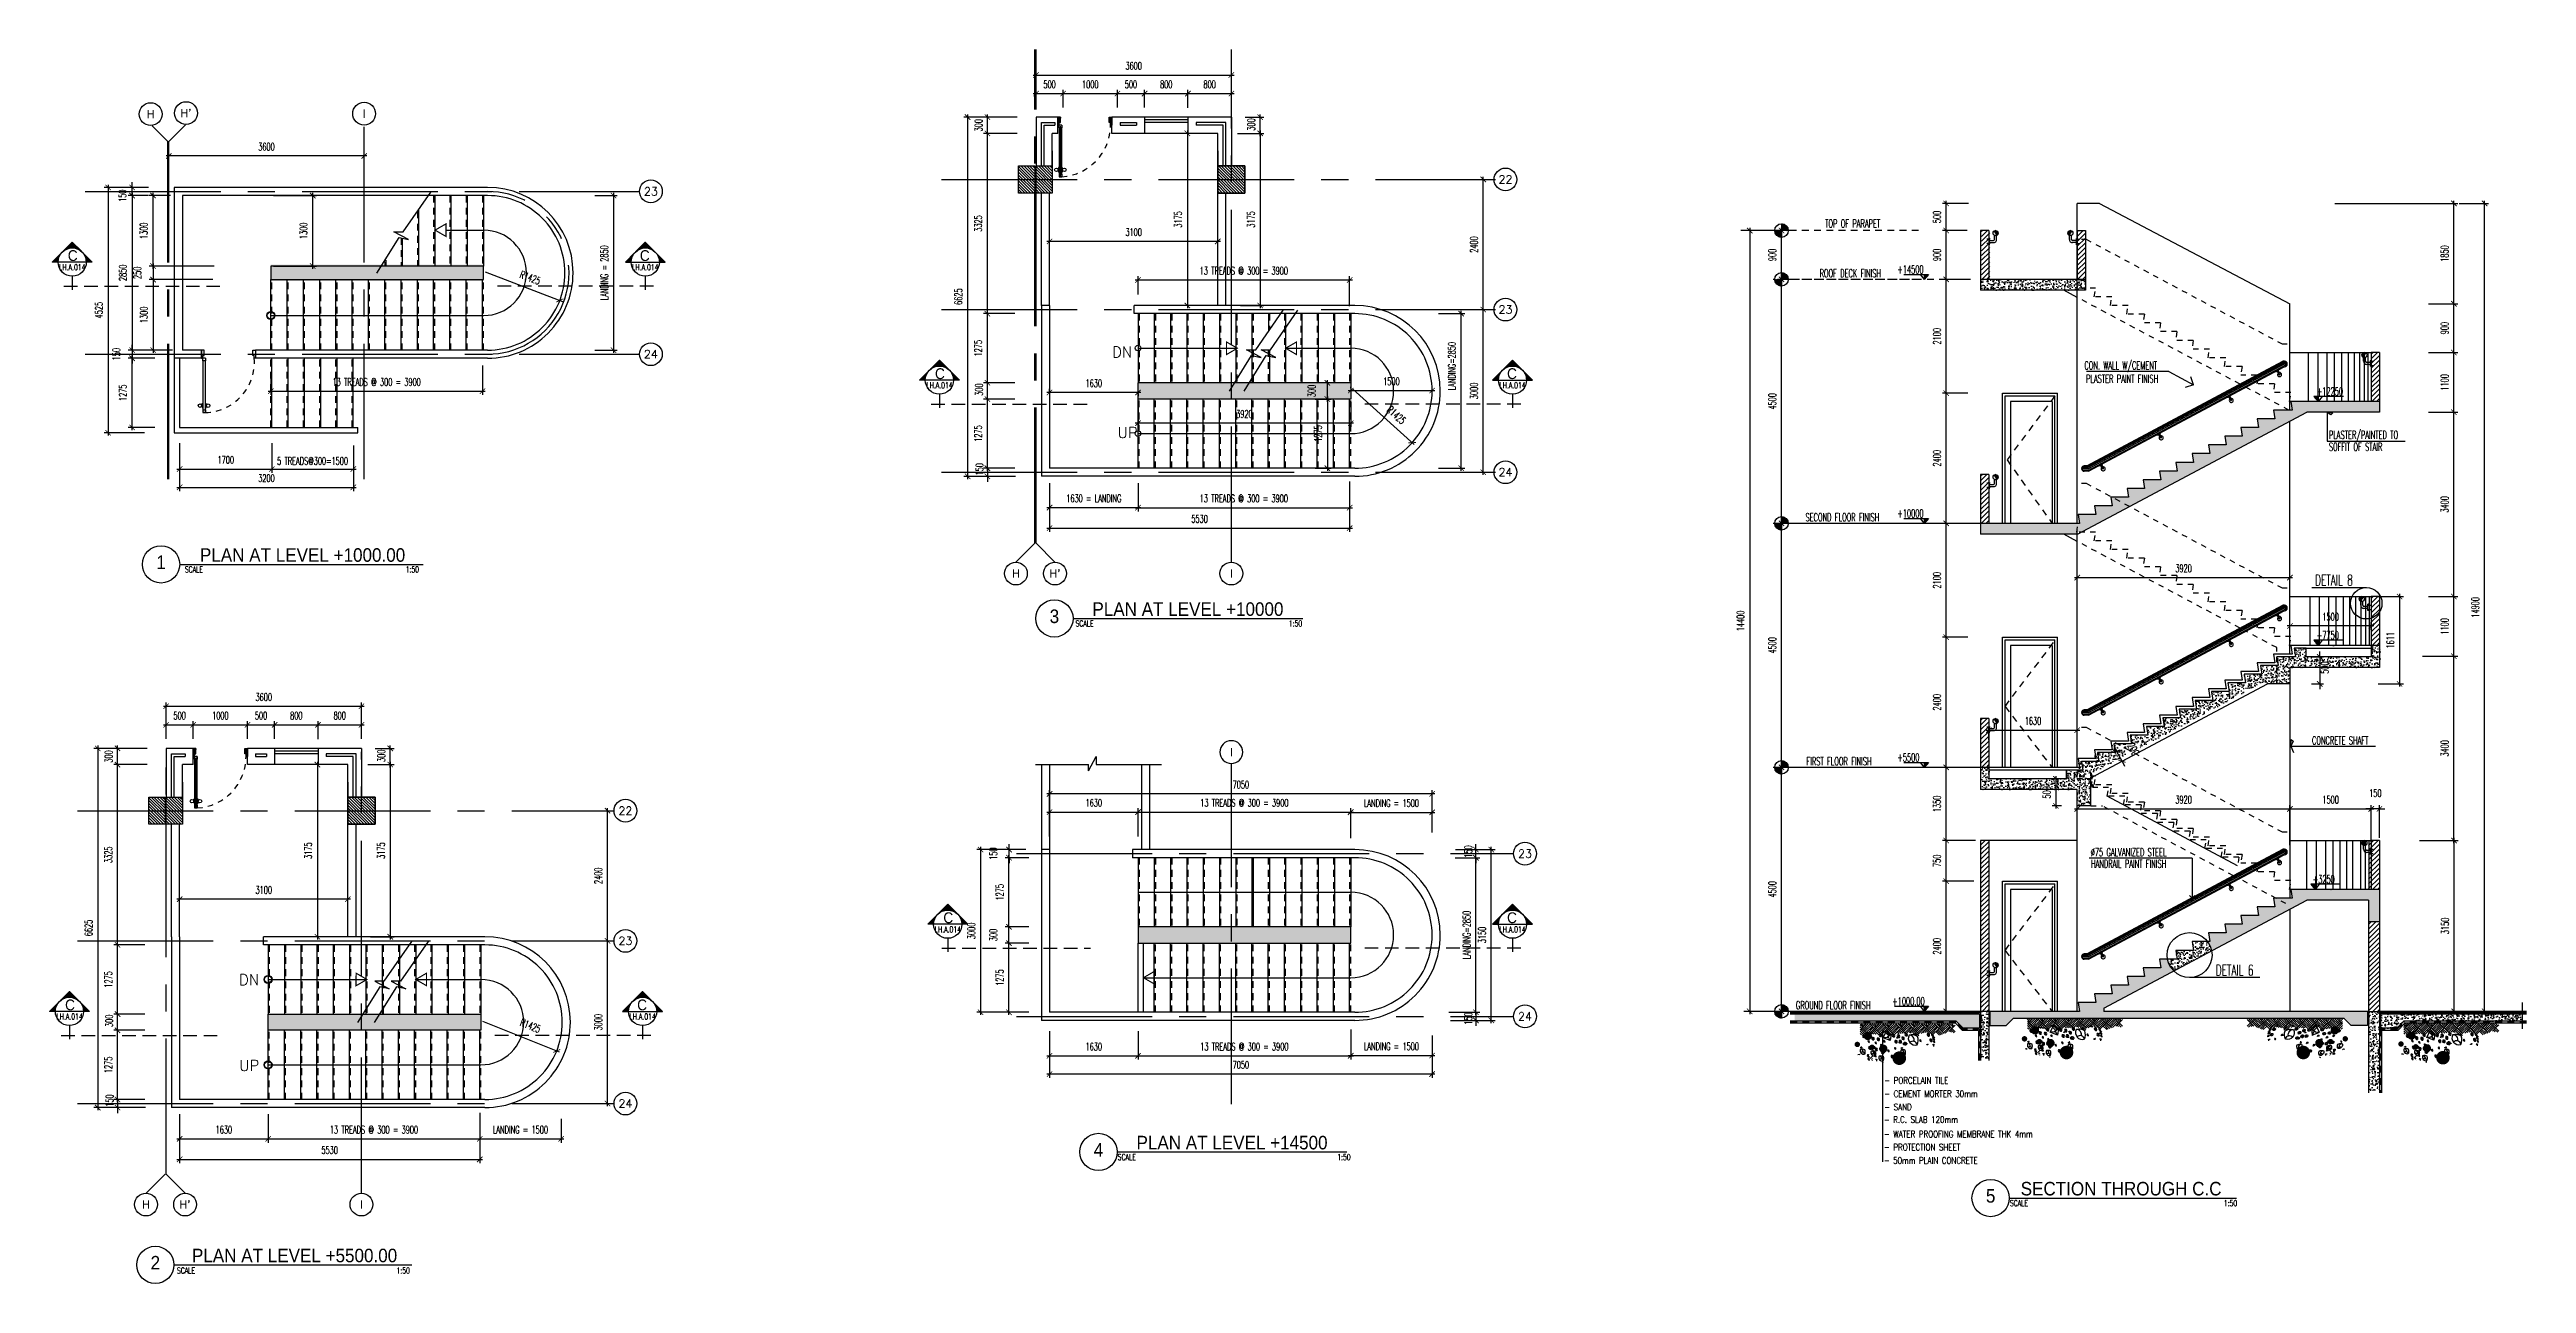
# Model space of a CAD drawing. Extents: x 417906 to 836305, y 43280 to 86914.
# Drawn here: x 418114.7 to 418160.35, y 43447.07 to 43469.82 of the extents above; entities that cross this region are included whole.
import ezdxf
from ezdxf.enums import TextEntityAlignment as Align

# ---------------------------------------------------------------- set-up
doc = ezdxf.new("R2010")
doc.units = 0
doc.header["$MEASUREMENT"] = 0
doc.header["$PDMODE"] = 3
doc.header["$PDSIZE"] = 0.1
for name, pattern in [('CENTERX2', [4, 2.5, -0.5, 0.5, -0.5]), ('HIDDEN', [0.375, 0.25, -0.125]), ('HIDDEN2', [0.1875, 0.125, -0.0625])]:
    doc.linetypes.add(name, pattern=pattern)
doc.layers.get('0').update_dxf_attribs({"linetype": 'CONTINUOUS'})
doc.layers.get('DEFPOINTS').update_dxf_attribs({"linetype": 'CONTINUOUS'})
for name, color, linetype in [('AC', 2, 'CONTINUOUS'), ('AX-CR', 2, 'CONTINUOUS'), ('AX-DIM', 4, 'CONTINUOUS'), ('AX-TXT', 4, 'CONTINUOUS'), ('AXES', 11, 'CENTERX2'), ('Axisname', 6, 'CONTINUOUS'), ('COL', 2, 'CONTINUOUS'), ('DIM', 4, 'CONTINUOUS'), ('DIM-OUT', 4, 'CONTINUOUS'), ('Dimout', 4, 'CONTINUOUS'), ('DOOR', 4, 'CONTINUOUS'), ('EL', 2, 'CONTINUOUS'), ('EL-LEVS', 4, 'CONTINUOUS'), ('ELE', 3, 'CONTINUOUS'), ('ELEV-LEV', 3, 'CONTINUOUS'), ('ELEV-MARK', 6, 'CONTINUOUS'), ('gravel', 11, 'CONTINUOUS'), ('HAND', 2, 'CONTINUOUS'), ('Handrail', 4, 'CONTINUOUS'), ('HAT', 8, 'CONTINUOUS'), ('Hatch', 11, 'CONTINUOUS'), ('HatchA', 11, 'CONTINUOUS'), ('INSUL', 4, 'CONTINUOUS'), ('RM-NAME', 2, 'CONTINUOUS'), ('ROOF', 7, 'CONTINUOUS'), ('SHAFT', 3, 'CONTINUOUS'), ('STAIR', 2, 'CONTINUOUS'), ('STR', 5, 'CONTINUOUS'), ('TXT', 2, 'CONTINUOUS'), ('TXT1', 2, 'CONTINUOUS'), ('TXT2', 6, 'CONTINUOUS'), ('WALL', 6, 'CONTINUOUS'), ('WallPartition', 2, 'CONTINUOUS'), ('WIN', 3, 'CONTINUOUS')]:
    doc.layers.add(name, color=color, linetype=linetype)
doc.styles.add('ROMANS', font='ROMANS.shx', dxfattribs={"width": 0.6})
doc.styles.add('TTXT', font='swisse.ttf', dxfattribs={"width": 0.6})
doc.dimstyles.new('STANDARD in', dxfattribs={"dimtxt": 0.14, "dimasz": 0.1, "dimexe": 0.07, "dimexo": 0.05, "dimgap": 0.1, "dimtad": 1, "dimdec": 0, "dimlfac": 1000, "dimzin": 0, "dimdsep": 46, "dimtxsty": 'ROMANS', "dimblk": 'ARCHTICK', "dimcen": 0.05, "dimdle": 0.05, "dimclrd": 4, "dimclre": 4, "dimclrt": 2, "dimadec": 0, "dimazin": 0, "dimtfac": 1, "dimtdec": 0, "dimtmove": 2, "dimatfit": 3, "dimfxl": 0, "dimtolj": 1, "dimtzin": 0, "dimarcsym": 0})
pattern_1 = [(45, (50.163484, 0), (-0.044194173824, 0.044194173824), [])]
pattern_2 = [(45, (50.162484, 0), (-0.044194173824, 0.044194173824), [])]
pattern_3 = [(50, (0, 0), (0.14345203652, -0.012550426997), [0.015, -0.165]), (355, (0, 0), (-0.027750266723, 0.15043842674), [0.012, -0.132]), (100.4514, (0.01195, -0.00105), (0.115701876343, 0.13788790841), [0.012748038, -0.1402284224]), (46.1842, (0, 0.04), (0.213448209725, -0.033103802866), [0.0225, -0.2475]), (96.6356, (0.01779, 0.03724), (0.18693254111, 0.19482357418), [0.0191220576, -0.2103426]), (351.1842, (0, 0.04), (0.18693238903, 0.19482372019), [0.018, -0.198]), (21, (0.02, 0.03), (0.119381410424, -0.080523778133), [0.015, -0.165]), (326, (0.02, 0.03), (0.048663066384, 0.14503000901), [0.012, -0.132]), (71.4514, (0.02995, 0.02329), (0.168044525716, 0.06450609934), [0.012748038, -0.1402284224]), (37.5, (0, 0), (0.0024319710635, 0.066578770766), [0, -0.1304, 0, -0.134, 0, -0.1325]), (7.5, (0, 0), (0.052613907488, 0.078882342376), [0, -0.0764, 0, -0.1274, 0, -0.0505]), (327.5, (-0.0446, 0), (0.1067644872345, -0.004510974347), [0, -0.05, 0, -0.156, 0, -0.207]), (317.5, (-0.0646, 0), (0.116637233868, 0.020020996466), [0, -0.065, 0, -0.1036, 0, -0.147])]
pattern_4 = [(50, (0.018, 0), (0.14345203652, -0.012550426997), [0.015, -0.165]), (355, (0.018, 0), (-0.027750266723, 0.15043842674), [0.012, -0.132]), (100.4514, (0.02995, -0.00105), (0.115701876343, 0.13788790841), [0.012748038, -0.1402284224]), (46.1842, (0.018, 0.04), (0.213448209725, -0.033103802866), [0.0225, -0.2475]), (96.6356, (0.03579, 0.03724), (0.18693254111, 0.19482357418), [0.0191220576, -0.2103426]), (351.1842, (0.018, 0.04), (0.18693238903, 0.19482372019), [0.018, -0.198]), (21, (0.038, 0.03), (0.119381410424, -0.080523778133), [0.015, -0.165]), (326, (0.038, 0.03), (0.048663066384, 0.14503000901), [0.012, -0.132]), (71.4514, (0.04795, 0.02329), (0.168044525716, 0.06450609934), [0.012748038, -0.1402284224]), (37.5, (0.018, 0), (0.0024319710635, 0.066578770766), [0, -0.1304, 0, -0.134, 0, -0.1325]), (7.5, (0.018, 0), (0.052613907488, 0.078882342376), [0, -0.0764, 0, -0.1274, 0, -0.0505]), (327.5, (-0.0266, 0), (0.1067644872345, -0.004510974347), [0, -0.05, 0, -0.156, 0, -0.207]), (317.5, (-0.0466, 0), (0.116637233868, 0.020020996466), [0, -0.065, 0, -0.1036, 0, -0.147])]
pattern_5 = [(50, (0.001, 0), (0.14345203652, -0.012550426997), [0.015, -0.165]), (355, (0.001, 0), (-0.027750266723, 0.15043842674), [0.012, -0.132]), (100.4514, (0.01295, -0.00105), (0.115701876343, 0.13788790841), [0.012748038, -0.1402284224]), (46.1842, (0.001, 0.04), (0.213448209725, -0.033103802866), [0.0225, -0.2475]), (96.6356, (0.01879, 0.03724), (0.18693254111, 0.19482357418), [0.0191220576, -0.2103426]), (351.1842, (0.001, 0.04), (0.18693238903, 0.19482372019), [0.018, -0.198]), (21, (0.021, 0.03), (0.119381410424, -0.080523778133), [0.015, -0.165]), (326, (0.021, 0.03), (0.048663066384, 0.14503000901), [0.012, -0.132]), (71.4514, (0.03095, 0.02329), (0.168044525716, 0.06450609934), [0.012748038, -0.1402284224]), (37.5, (0.001, 0), (0.0024319710635, 0.066578770766), [0, -0.1304, 0, -0.134, 0, -0.1325]), (7.5, (0.001, 0), (0.052613907488, 0.078882342376), [0, -0.0764, 0, -0.1274, 0, -0.0505]), (327.5, (-0.0436, 0), (0.1067644872345, -0.004510974347), [0, -0.05, 0, -0.156, 0, -0.207]), (317.5, (-0.0636, 0), (0.116637233868, 0.020020996466), [0, -0.065, 0, -0.1036, 0, -0.147])]

msp = doc.modelspace()

# ---------------------------------------------------------------- texts
at = {"layer": 'ELEV-MARK', "color": 2, "style": 'ROMANS', "width": 0.6}
for tag, p in [('I.H.A.014', (418115.1176, 43465.8086)), ('I.H.A.014', (418125.6781, 43465.8086)), ('I.H.A.014', (418131.0992, 43463.631)), ('I.H.A.014', (418141.6597, 43463.631)), ('SCALE', (418117.3599, 43460.2359)), ('1:50', (418121.3858, 43460.2359)), ('SCALE', (418133.7745, 43459.2383)), ('1:50', (418137.6618, 43459.2383)), ('I.H.A.014', (418131.2532, 43453.5969)), ('I.H.A.014', (418141.6597, 43453.5969)), ('I.H.A.014', (418115.0676, 43451.9891)), ('I.H.A.014', (418125.6281, 43451.9891)), ('SCALE', (418134.5527, 43449.3977)), ('1:50', (418138.5547, 43449.397)), ('SCALE', (418150.9943, 43448.5481)), ('1:50', (418154.8913, 43448.5474)), ('SCALE', (418117.2148, 43447.3051)), ('1:50', (418121.2168, 43447.3044))]:
    msp.add_attdef(tag, text='S-00', height=0.112, dxfattribs=at).set_placement(p, align=Align.MIDDLE)
at = {"layer": 'RM-NAME', "style": 'ROMANS'}
for s, p in [('DN', (418134.4664, 43464.245)), ('UP', (418134.5672, 43462.7607)), ('DN', (418118.3759, 43452.6678)), ('UP', (418118.3796, 43451.0854))]:
    msp.add_text(s, height=0.2, dxfattribs=at).set_placement(p, align=Align.MIDDLE)
at = {"layer": 'TXT', "style": 'ROMANS'}
for s, height, width, p in [('TOP OF PARAPET', 0.148966, 0.6, (418147.4219, 43466.5392)), ('ROOF DECK FINISH', 0.148966, 0.6, (418147.3198, 43465.6223)), ('+14500', 0.14897, 0.6, (418148.7538, 43465.6941)), ('CON. WALL W/CEMENT', 0.148966, 0.6, (418152.2004, 43463.9226)), ('PLASTER PAINT FINISH', 0.148966, 0.6, (418152.2302, 43463.6762)), ('+12250', 0.14897, 0.6, (418156.4835, 43463.444)), ('SOFFIT OF STAIR', 0.148966, 0.6, (418156.7057, 43462.4211)), ('PLASTER/PAINTED TO', 0.148966, 0.6, (418156.7057, 43462.6425)), ('SECOND FLOOR FINISH', 0.148966, 0.6, (418147.0602, 43461.1223)), ('+10000', 0.14897, 0.6, (418148.7538, 43461.1941)), ('+7750', 0.14897, 0.6, (418156.4835, 43458.9458)), ('CONCRETE SHAFT', 0.148966, 0.6, (418156.3947, 43457.0074)), ('FIRST FLOOR FINISH', 0.148966, 0.6, (418147.0782, 43456.6223)), ('+5500', 0.14897, 0.6, (418148.7538, 43456.6941)), ('%%C75 GALVANIZED STEEL', 0.148966, 0.6, (418152.3158, 43454.9442)), ('HANDRAIL PAINT FINISH', 0.148966, 0.6, (418152.3209, 43454.7334)), ('+3250', 0.14897, 0.6, (418156.4088, 43454.4458)), ('GROUND FLOOR FINISH', 0.148966, 0.6, (418146.8832, 43452.124)), ('+1000.00 ', 0.14897, 0.6, (418148.6594, 43452.1958)), ('- PORCELAIN TILE', 0.12, 0.8, (418148.512, 43450.7512)), ('- CEMENT MORTER 30mm', 0.12, 0.8, (418148.512, 43450.505)), ('- R.C. SLAB 120mm', 0.12, 0.8, (418148.5027, 43450.0289)), ('- SAND ', 0.12, 0.8, (418148.512, 43450.262)), ('- WATER PROOFING MEMBRANE THK 4mm', 0.12, 0.8, (418148.5071, 43449.7616)), ('- PROTECTION SHEET', 0.12, 0.8, (418148.5071, 43449.5202)), ('- 50mm PLAIN CONCRETE', 0.12, 0.8, (418148.5027, 43449.2753, 3.1977))]:
    msp.add_text(s, height=height, dxfattribs=dict(at, width=width)).set_placement(p)
at = {"layer": 'TXT', "color": 6, "style": 'ROMANS', "width": 0.6}
for s, p in [('DETAIL 8', (418156.4519, 43459.9367)), ('DETAIL 6', (418154.6217, 43452.7451))]:
    msp.add_text(s, height=0.2, dxfattribs=at).set_placement(p)
at = {"layer": 'TXT1', "color": 6, "style": 'TTXT', "width": 0.9}
for s, p in [('PLAN AT LEVEL +1000.00', (418119.3627, 43460.5012)), ('PLAN AT LEVEL +10000', (418135.6787, 43459.5036)), ('PLAN AT LEVEL +14500', (418136.4914, 43449.6645)), ('SECTION THROUGH C.C', (418152.8765, 43448.8149)), ('PLAN AT LEVEL +5500.00', (418119.2149, 43447.5826))]:
    msp.add_text(s, height=0.25, dxfattribs=at).set_placement(p, align=Align.MIDDLE_CENTER)
for s, p in [('1', (418116.667, 43460.2435)), ('3', (418133.1307, 43459.2459)), ('4', (418133.9434, 43449.4068)), ('5', (418150.3851, 43448.5572)), ('2', (418116.5618, 43447.3249))]:
    msp.add_text(s, height=0.25, dxfattribs=at).set_placement(p)
for p in [(418115.1265, 43466.0231), (418125.6693, 43466.0231), (418131.1081, 43463.8456), (418141.6509, 43463.8456), (418131.2621, 43453.8114), (418141.6509, 43453.8114), (418115.0765, 43452.2036), (418125.6193, 43452.2036)]:
    msp.add_attdef('C', text='1', height=0.2, dxfattribs=at).set_placement(p, align=Align.MIDDLE)

# ---------------------------------------------------------------- blocks, each defined once
blk = doc.blocks.new('_ARCHTICK')
at = {"color": 0, "linetype": 'ByBlock', "const_width": 0.15}
blk.add_lwpolyline([(-0.5, -0.5), (0.5, 0.5)], dxfattribs=at)
blk = doc.blocks.new('*D16')
at = {"layer": 'AX-DIM', "color": 4, "lineweight": -2}
for p, q in [((418116.897, 43467.51), (418116.897, 43467.93)), ((418120.497, 43467.51), (418120.497, 43467.93)), ((418120.547, 43467.86), (418116.847, 43467.86))]:
    blk.add_line(p, q, dxfattribs=at)
at = {"layer": 'DEFPOINTS', "color": 0}
for p in [(418116.897, 43467.86), (418116.897, 43467.46), (418120.497, 43467.46)]:
    blk.add_point(p, dxfattribs=at)
at = {"layer": 'AX-DIM', "color": 4, "lineweight": -2, "xscale": 0.1, "yscale": 0.1, "zscale": 0.1, "rotation": 180}
blk.add_blockref('_ARCHTICK', (418116.897, 43467.86), dxfattribs=at)
at = {"layer": 'AX-DIM', "color": 4, "lineweight": -2, "xscale": 0.1, "yscale": 0.1, "zscale": 0.1}
blk.add_blockref('_ARCHTICK', (418120.497, 43467.86), dxfattribs=at)
at = {"layer": 'AX-DIM', "color": 2, "insert": (418118.697, 43468.03), "char_height": 0.14, "attachment_point": 5, "style": 'ROMANS'}
blk.add_mtext('\\A1;3600', dxfattribs=at)
blk = doc.blocks.new('AXR')
at = {"layer": 'AX-CR'}
blk.add_circle((350, 0), 350, dxfattribs=at)
at = {"layer": 'AX-TXT', "style": 'ROMANS'}
blk.add_attdef('AX', text='', height=250, dxfattribs=at).set_placement((350, 0), align=Align.MIDDLE)
blk = doc.blocks.new('AXU')
at = {"layer": 'AX-CR'}
blk.add_circle((0, 350), 350, dxfattribs=at)
at = {"layer": 'AX-TXT', "style": 'ROMANS'}
blk.add_attdef('AX', text='', height=250, dxfattribs=at).set_placement((0, 350), align=Align.MIDDLE)
blk = doc.blocks.new('STL-DR')
at = {"layer": 'DOOR', "color": 0, "linetype": 'ByBlock'}
for p, q in [((50, 0), (0, 0)), ((0, -150), (0, 0)), ((50, -100), (50, 0)), ((0, -150), (25, -150)), ((25, -100), (50, -100)), ((25, -150), (25, -100)), ((75, -150), (25, -150)), ((25, -200), (25, -150)), ((75, -200), (25, -200)), ((75, -150), (75, -200)), ((950, -100), (950, 0)), ((950, 0), (1000, 0)), ((975, -100), (950, -100)), ((975, -150), (975, -100)), ((1000, -150), (975, -150)), ((1000, 0), (1000, -150)), ((18, -990), (9, -990)), ((9, -1055), (9, -990)), ((18, -1055), (9, -1055)), ((18, -978), (18, -1068)), ((25, -978), (18, -978)), ((18, -1055), (18, -990)), ((25, -1068), (18, -1068)), ((25, -1100), (75, -1100)), ((25, -1100), (25, -1150)), ((25, -1150), (75, -1150)), ((75, -1150), (25, -1150)), ((75, -978), (82, -978)), ((75, -1068), (82, -1068)), ((75, -1100), (75, -1150)), ((82, -978), (82, -1068)), ((82, -990), (91, -990)), ((82, -1055), (82, -990)), ((82, -1055), (91, -1055)), ((91, -1055), (91, -990))]:
    blk.add_line(p, q, dxfattribs=at)
at = {"layer": 'DOOR', "linetype": 'ByBlock'}
for p, q in [((25, -200), (25, -1100)), ((75, -1100), (75, -200))]:
    blk.add_line(p, q, dxfattribs=at)
at = {"layer": 'DOOR', "color": 0, "linetype": 'ByBlock'}
for centre in [(-24, -1023), (124, -1023)]:
    blk.add_circle(centre, 32.4, dxfattribs=at)
at = {"layer": 'DOOR', "linetype": 'HIDDEN', "ltscale": 0.5}
blk.add_arc((50, -223), 928, 271.544, 4.4816, dxfattribs=at)
at = {"layer": 'WALL'}
for p, q in [((0, 0), (0, -150)), ((0, 0), (0, -150)), ((1000, 0), (1000, -150))]:
    blk.add_line(p, q, dxfattribs=at)
blk = doc.blocks.new('*X12')
at = {"color": 0}
for p, q in [((253129, 149502), (253616, 149990)), ((253129, 149555), (253563, 149990)), ((253129, 149608), (253510, 149990)), ((253129, 149661), (253457, 149990)), ((253129, 149714), (253404, 149990)), ((253129, 149767), (253351, 149990)), ((253129, 149820), (253298, 149990)), ((253129, 149873), (253245, 149990)), ((253129, 149926), (253192, 149990)), ((253129, 149979), (253139, 149990)), ((253169, 149490), (253629, 149949)), ((253222, 149490), (253629, 149896)), ((253275, 149490), (253629, 149843)), ((253328, 149490), (253629, 149790)), ((253381, 149490), (253629, 149737)), ((253434, 149490), (253629, 149684)), ((253487, 149490), (253629, 149631)), ((253540, 149490), (253629, 149578)), ((253594, 149490), (253629, 149525))]:
    blk.add_line(p, q, dxfattribs=at)
blk = doc.blocks.new('COL50')
at = {"layer": 'COL'}
blk.add_lwpolyline([(-250, 250), (-250, -250), (250, -250), (250, 250)], close=True, dxfattribs=at)
blk = doc.blocks.new('DOOR-10')
at = {"layer": 'DOOR', "color": 0, "linetype": 'ByBlock'}
for p, q in [((-83, 1005), (-92, 1005)), ((-92, 1005), (-92, 940)), ((-83, 940), (-92, 940)), ((-76, 1018), (-83, 1018)), ((-83, 928), (-83, 1018)), ((-83, 1005), (-83, 940)), ((-76, 928), (-83, 928)), ((-26, 1100), (-76, 1100)), ((-76, 1100), (-26, 1100)), ((-76, 1050), (-76, 1100)), ((-59, 1050), (-76, 1050)), ((-43, 1070), (-59, 1070)), ((-59, 1050), (-59, 1070)), ((-43, 1050), (-43, 1070)), ((-26, 1050), (-43, 1050)), ((-26, 1050), (-26, 1100)), ((-26, 1018), (-18, 1018)), ((-26, 928), (-18, 928)), ((-18, 928), (-18, 1018)), ((-18, 1005), (-9, 1005)), ((-18, 1005), (-18, 940)), ((-18, 940), (-9, 940)), ((-9, 1005), (-9, 940)), ((-1001, 0), (-1001, 150)), ((-1001, 150), (-976, 150)), ((-1001, 150), (-1001, 0)), ((-951, 0), (-1001, 0)), ((-976, 150), (-976, 100)), ((-976, 100), (-951, 100)), ((-951, 100), (-951, 0)), ((-76, 200), (-59, 200)), ((-76, 150), (-76, 200)), ((-76, 150), (-26, 150)), ((-59, 200), (-59, 180)), ((-59, 180), (-43, 180)), ((-51, 100), (-51, 0)), ((-26, 100), (-51, 100)), ((-51, 0), (-1, 0)), ((-43, 200), (-26, 200)), ((-43, 180), (-43, 200)), ((-26, 200), (-26, 150)), ((-1, 150), (-26, 150)), ((-26, 150), (-26, 100))]:
    blk.add_line(p, q, dxfattribs=at)
at = {"layer": 'DOOR', "linetype": 'ByBlock'}
for p, q in [((-76, 1050), (-76, 200)), ((-59, 200), (-59, 1050)), ((-43, 200), (-43, 1050)), ((-26, 200), (-26, 1050))]:
    blk.add_line(p, q, dxfattribs=at)
at = {"layer": 'DOOR', "color": 9, "linetype": 'ByBlock'}
for p, q in [((-951, 0), (-1001, 114)), ((-951, 0), (-1001, 40)), ((-951, 0), (-964, 100)), ((-51, 0), (-1, 114)), ((-51, 0), (-37, 100)), ((-51, 0), (-1, 40)), ((-1, 0), (-1, 150))]:
    blk.add_line(p, q, dxfattribs=at)
at = {"layer": 'DOOR', "color": 0, "linetype": 'ByBlock'}
for centre in [(-124, 973), (23, 973)]:
    blk.add_circle(centre, 32.4, dxfattribs=at)
at = {"layer": 'DOOR', "linetype": 'HIDDEN', "ltscale": 0.5}
blk.add_arc((-23, 149), 952, 93.1482, 179.9482, dxfattribs=at)
at = {"layer": 'DOOR', "color": 9, "linetype": 'ByBlock'}
for centre, radius, start, end in [((-951, 0), 154, 103.7142, 108.8947), ((-951, 0), 134, 100.72, 111.8402), ((-951, 0), 94.4, 90, 121.9818), ((-951, 0), 74.4, 90, 132.2236), ((-951, 0), 54.4, 90, 156.7926), ((-951, 0), 34.4, 90, 180), ((-951, 0), 14.4, 90, 180), ((-51, 0), 94.4, 58.0182, 90), ((-51, 0), 74.4, 47.7764, 90), ((-51, 0), 54.4, 23.2074, 90), ((-51, 0), 34.4, 0, 90), ((-51, 0), 14.4, 0, 90), ((-51, 0), 134, 68.1598, 79.28), ((-51, 0), 114, 64.0838, 77.3774), ((-51, 0), 154, 71.1053, 76.2858)]:
    blk.add_arc(centre, radius, start, end, dxfattribs=at)
blk = doc.blocks.new('*D151')
at = {"layer": 'DEFPOINTS', "color": 0, "linetype": 'ByBlock'}
for p in [(418120.197, 43456.635), (418119.636, 43453.46), (418120.197, 43453.46)]:
    blk.add_point(p, dxfattribs=at)
at = {"layer": 'DIM', "color": 4, "linetype": 'ByBlock', "lineweight": -2}
for p, q in [((418120.147, 43456.635), (418119.566, 43456.635)), ((418119.636, 43456.685), (418119.636, 43453.41)), ((418120.147, 43453.46), (418119.566, 43453.46))]:
    blk.add_line(p, q, dxfattribs=at)
at = {"layer": 'DIM', "color": 4, "linetype": 'ByBlock', "lineweight": -2, "xscale": 0.1, "yscale": 0.1, "zscale": 0.1}
for p, rotation in [((418119.636, 43456.635), 90), ((418119.636, 43453.46), 270)]:
    blk.add_blockref('_ARCHTICK', p, dxfattribs=dict(at, rotation=rotation))
at = {"layer": 'DIM', "color": 2, "linetype": 'ByBlock', "insert": (418119.466, 43455.048), "char_height": 0.14, "attachment_point": 5, "rotation": 90, "style": 'ROMANS'}
blk.add_mtext('\\A1;3175', dxfattribs=at)
blk = doc.blocks.new('*D150')
at = {"layer": 'DEFPOINTS', "color": 0, "linetype": 'ByBlock'}
for p in [(418117.097, 43454.154), (418117.097, 43454.086), (418120.197, 43454.086)]:
    blk.add_point(p, dxfattribs=at)
at = {"layer": 'DIM', "color": 4, "linetype": 'ByBlock', "lineweight": -2}
for p, q in [((418117.097, 43454.136), (418117.097, 43454.224)), ((418120.197, 43454.136), (418120.197, 43454.224)), ((418120.247, 43454.154), (418117.047, 43454.154))]:
    blk.add_line(p, q, dxfattribs=at)
at = {"layer": 'DIM', "color": 4, "linetype": 'ByBlock', "lineweight": -2, "xscale": 0.1, "yscale": 0.1, "zscale": 0.1, "rotation": 180}
blk.add_blockref('_ARCHTICK', (418117.097, 43454.154), dxfattribs=at)
at = {"layer": 'DIM', "color": 4, "linetype": 'ByBlock', "lineweight": -2, "xscale": 0.1, "yscale": 0.1, "zscale": 0.1}
blk.add_blockref('_ARCHTICK', (418120.197, 43454.154), dxfattribs=at)
at = {"layer": 'DIM', "color": 2, "linetype": 'ByBlock', "insert": (418118.647, 43454.324), "char_height": 0.14, "attachment_point": 5, "style": 'ROMANS'}
blk.add_mtext('\\A1;3100', dxfattribs=at)
blk = doc.blocks.new('*D127')
at = {"layer": 'DEFPOINTS', "color": 0, "linetype": 'ByBlock'}
for p in [(418133.129, 43466.285), (418133.129, 43466.217), (418136.229, 43466.217)]:
    blk.add_point(p, dxfattribs=at)
at = {"layer": 'DIM', "color": 4, "linetype": 'ByBlock', "lineweight": -2}
for p, q in [((418136.279, 43466.285), (418133.079, 43466.285)), ((418133.129, 43466.267), (418133.129, 43466.355)), ((418136.229, 43466.267), (418136.229, 43466.355))]:
    blk.add_line(p, q, dxfattribs=at)
at = {"layer": 'DIM', "color": 4, "linetype": 'ByBlock', "lineweight": -2, "xscale": 0.1, "yscale": 0.1, "zscale": 0.1, "rotation": 180}
blk.add_blockref('_ARCHTICK', (418133.129, 43466.285), dxfattribs=at)
at = {"layer": 'DIM', "color": 4, "linetype": 'ByBlock', "lineweight": -2, "xscale": 0.1, "yscale": 0.1, "zscale": 0.1}
blk.add_blockref('_ARCHTICK', (418136.229, 43466.285), dxfattribs=at)
at = {"layer": 'DIM', "color": 2, "linetype": 'ByBlock', "insert": (418134.679, 43466.455), "char_height": 0.14, "attachment_point": 5, "style": 'ROMANS'}
blk.add_mtext('\\A1;3100', dxfattribs=at)
blk = doc.blocks.new('*X15')
at = {"color": 0}
for p, q in [((253129, 149502), (253616, 149990)), ((253129, 149555), (253563, 149990)), ((253129, 149608), (253510, 149990)), ((253129, 149661), (253457, 149990)), ((253129, 149714), (253404, 149990)), ((253129, 149767), (253351, 149990)), ((253129, 149820), (253298, 149990)), ((253129, 149873), (253245, 149990)), ((253129, 149926), (253192, 149990)), ((253129, 149979), (253139, 149990)), ((253169, 149490), (253629, 149949)), ((253222, 149490), (253629, 149896)), ((253275, 149490), (253629, 149843)), ((253328, 149490), (253629, 149790)), ((253381, 149490), (253629, 149737)), ((253434, 149490), (253629, 149684)), ((253487, 149490), (253629, 149631)), ((253540, 149490), (253629, 149578)), ((253594, 149490), (253629, 149525))]:
    blk.add_line(p, q, dxfattribs=at)
blk = doc.blocks.new('*D126')
at = {"layer": 'DEFPOINTS', "color": 0, "linetype": 'ByBlock'}
for p in [(418136.229, 43468.277), (418135.668, 43465.102), (418136.229, 43465.102)]:
    blk.add_point(p, dxfattribs=at)
at = {"layer": 'DIM', "color": 4, "linetype": 'ByBlock', "lineweight": -2}
for p, q in [((418136.179, 43468.277), (418135.598, 43468.277)), ((418135.668, 43468.327), (418135.668, 43465.052)), ((418136.179, 43465.102), (418135.598, 43465.102))]:
    blk.add_line(p, q, dxfattribs=at)
at = {"layer": 'DIM', "color": 4, "linetype": 'ByBlock', "lineweight": -2, "xscale": 0.1, "yscale": 0.1, "zscale": 0.1}
for p, rotation in [((418135.668, 43468.277), 90), ((418135.668, 43465.102), 270)]:
    blk.add_blockref('_ARCHTICK', p, dxfattribs=dict(at, rotation=rotation))
at = {"layer": 'DIM', "color": 2, "linetype": 'ByBlock', "insert": (418135.498, 43466.69), "char_height": 0.14, "attachment_point": 5, "rotation": 90, "style": 'ROMANS'}
blk.add_mtext('\\A1;3175', dxfattribs=at)
blk = doc.blocks.new('*D17')
at = {"layer": 'DEFPOINTS', "color": 0}
for p in [(418117.097, 43462.615), (418118.798, 43462.615), (418118.798, 43462.086)]:
    blk.add_point(p, dxfattribs=at)
at = {"layer": 'DIM-OUT', "color": 4, "lineweight": -2}
for p, q in [((418117.097, 43462.565), (418117.097, 43462.016)), ((418118.798, 43462.565), (418118.798, 43462.016)), ((418117.047, 43462.086), (418118.848, 43462.086))]:
    blk.add_line(p, q, dxfattribs=at)
at = {"layer": 'DIM-OUT', "color": 4, "lineweight": -2, "xscale": 0.1, "yscale": 0.1, "zscale": 0.1, "rotation": 180}
blk.add_blockref('_ARCHTICK', (418117.097, 43462.086), dxfattribs=at)
at = {"layer": 'DIM-OUT', "color": 4, "lineweight": -2, "xscale": 0.1, "yscale": 0.1, "zscale": 0.1}
blk.add_blockref('_ARCHTICK', (418118.798, 43462.086), dxfattribs=at)
at = {"layer": 'DIM-OUT', "color": 2, "insert": (418117.947, 43462.256), "char_height": 0.14, "attachment_point": 5, "style": 'ROMANS'}
blk.add_mtext('\\A1;1700', dxfattribs=at)
blk = doc.blocks.new('*D18')
at = {"layer": 'DEFPOINTS', "color": 0}
for p in [(418118.798, 43462.57), (418120.298, 43462.57), (418120.298, 43462.086)]:
    blk.add_point(p, dxfattribs=at)
at = {"layer": 'DIM-OUT', "color": 4, "lineweight": -2}
for p, q in [((418118.798, 43462.52), (418118.798, 43462.016)), ((418120.298, 43462.52), (418120.298, 43462.016)), ((418118.748, 43462.086), (418120.348, 43462.086))]:
    blk.add_line(p, q, dxfattribs=at)
at = {"layer": 'DIM-OUT', "color": 4, "lineweight": -2, "xscale": 0.1, "yscale": 0.1, "zscale": 0.1, "rotation": 180}
blk.add_blockref('_ARCHTICK', (418118.798, 43462.086), dxfattribs=at)
at = {"layer": 'DIM-OUT', "color": 4, "lineweight": -2, "xscale": 0.1, "yscale": 0.1, "zscale": 0.1}
blk.add_blockref('_ARCHTICK', (418120.298, 43462.086), dxfattribs=at)
at = {"layer": 'DIM-OUT', "color": 2, "insert": (418119.546, 43462.236), "char_height": 0.14, "attachment_point": 5, "style": 'ROMANS'}
blk.add_mtext('\\A1;5 TREADS@300=1500', dxfattribs=at)
blk = doc.blocks.new('*D19')
at = {"layer": 'DEFPOINTS', "color": 0}
for p in [(418116.22, 43464.13), (418116.691, 43464.13), (418116.691, 43462.855)]:
    blk.add_point(p, dxfattribs=at)
at = {"layer": 'DIM-OUT', "color": 4, "lineweight": -2}
for p, q in [((418116.641, 43464.13), (418116.15, 43464.13)), ((418116.22, 43462.805), (418116.22, 43464.18)), ((418116.641, 43462.855), (418116.15, 43462.855))]:
    blk.add_line(p, q, dxfattribs=at)
at = {"layer": 'DIM-OUT', "color": 4, "lineweight": -2, "xscale": 0.1, "yscale": 0.1, "zscale": 0.1}
for p, rotation in [((418116.22, 43464.13), 90), ((418116.22, 43462.855), 270)]:
    blk.add_blockref('_ARCHTICK', p, dxfattribs=dict(at, rotation=rotation))
at = {"layer": 'DIM-OUT', "color": 2, "insert": (418116.05, 43463.492), "char_height": 0.14, "attachment_point": 5, "rotation": 90, "style": 'ROMANS'}
blk.add_mtext('\\A1;1275', dxfattribs=at)
blk = doc.blocks.new('*D20')
at = {"layer": 'DEFPOINTS', "color": 0}
for p in [(418116.561, 43467.13), (418116.22, 43464.28), (418116.69, 43464.28)]:
    blk.add_point(p, dxfattribs=at)
at = {"layer": 'DIM-OUT', "color": 4, "lineweight": -2}
for p, q in [((418116.511, 43467.13), (418116.15, 43467.13)), ((418116.22, 43467.18), (418116.22, 43464.23)), ((418116.64, 43464.28), (418116.15, 43464.28))]:
    blk.add_line(p, q, dxfattribs=at)
at = {"layer": 'DIM-OUT', "color": 4, "lineweight": -2, "xscale": 0.1, "yscale": 0.1, "zscale": 0.1}
for p, rotation in [((418116.22, 43467.13), 90), ((418116.22, 43464.28), 270)]:
    blk.add_blockref('_ARCHTICK', p, dxfattribs=dict(at, rotation=rotation))
at = {"layer": 'DIM-OUT', "color": 2, "insert": (418116.05, 43465.705), "char_height": 0.14, "attachment_point": 5, "rotation": 90, "style": 'ROMANS'}
blk.add_mtext('\\A1;2850', dxfattribs=at)
blk = doc.blocks.new('*D21')
at = {"layer": 'DEFPOINTS', "color": 0}
for p in [(418116.498, 43464.28), (418116.22, 43464.13), (418116.498, 43464.13)]:
    blk.add_point(p, dxfattribs=at)
at = {"layer": 'DIM-OUT', "color": 4, "lineweight": -2}
for p, q in [((418116.448, 43464.28), (418116.15, 43464.28)), ((418116.22, 43464.28), (418116.22, 43464.38)), ((418116.22, 43464.28), (418116.22, 43464.13)), ((418116.448, 43464.13), (418116.15, 43464.13)), ((418116.22, 43464.13), (418116.22, 43464.03))]:
    blk.add_line(p, q, dxfattribs=at)
at = {"layer": 'DIM-OUT', "color": 4, "lineweight": -2, "xscale": 0.1, "yscale": 0.1, "zscale": 0.1}
for p, rotation in [((418116.22, 43464.28), 270), ((418116.22, 43464.13), 90)]:
    blk.add_blockref('_ARCHTICK', p, dxfattribs=dict(at, rotation=rotation))
at = {"layer": 'DIM-OUT', "color": 2, "insert": (418115.93, 43464.205), "char_height": 0.14, "attachment_point": 5, "rotation": 90, "style": 'ROMANS'}
blk.add_mtext('\\A1;150', dxfattribs=at)
blk = doc.blocks.new('*D22')
at = {"layer": 'DEFPOINTS', "color": 0}
for p in [(418116.22, 43467.28), (418116.575, 43467.28), (418116.575, 43467.13)]:
    blk.add_point(p, dxfattribs=at)
at = {"layer": 'DIM-OUT', "color": 4, "lineweight": -2}
for p, q in [((418116.525, 43467.28), (418116.15, 43467.28)), ((418116.525, 43467.13), (418116.15, 43467.13)), ((418116.22, 43467.28), (418116.22, 43467.38)), ((418116.22, 43467.13), (418116.22, 43467.28)), ((418116.22, 43467.13), (418116.22, 43467.03))]:
    blk.add_line(p, q, dxfattribs=at)
at = {"layer": 'DIM-OUT', "color": 4, "lineweight": -2, "xscale": 0.1, "yscale": 0.1, "zscale": 0.1}
for p, rotation in [((418116.22, 43467.28), 270), ((418116.22, 43467.13), 90)]:
    blk.add_blockref('_ARCHTICK', p, dxfattribs=dict(at, rotation=rotation))
at = {"layer": 'DIM-OUT', "color": 2, "insert": (418116.044, 43467.127), "char_height": 0.14, "attachment_point": 5, "rotation": 90, "style": 'ROMANS'}
blk.add_mtext('\\A1;150', dxfattribs=at)
blk = doc.blocks.new('*D23')
at = {"layer": 'DEFPOINTS', "color": 0}
for p in [(418117.097, 43462.285), (418120.298, 43462.285), (418120.298, 43461.748)]:
    blk.add_point(p, dxfattribs=at)
at = {"layer": 'DIM-OUT', "color": 4, "lineweight": -2}
for p, q in [((418117.097, 43462.235), (418117.097, 43461.678)), ((418120.298, 43462.235), (418120.298, 43461.678)), ((418117.047, 43461.748), (418120.348, 43461.748))]:
    blk.add_line(p, q, dxfattribs=at)
at = {"layer": 'DIM-OUT', "color": 4, "lineweight": -2, "xscale": 0.1, "yscale": 0.1, "zscale": 0.1, "rotation": 180}
blk.add_blockref('_ARCHTICK', (418117.097, 43461.748), dxfattribs=at)
at = {"layer": 'DIM-OUT', "color": 4, "lineweight": -2, "xscale": 0.1, "yscale": 0.1, "zscale": 0.1}
blk.add_blockref('_ARCHTICK', (418120.298, 43461.748), dxfattribs=at)
at = {"layer": 'DIM-OUT', "color": 2, "insert": (418118.697, 43461.918), "char_height": 0.14, "attachment_point": 5, "style": 'ROMANS'}
blk.add_mtext('\\A1;3200', dxfattribs=at)
blk = doc.blocks.new('*D24')
at = {"layer": 'DEFPOINTS', "color": 0}
for p in [(418116.498, 43467.28), (418115.778, 43462.755), (418116.498, 43462.755)]:
    blk.add_point(p, dxfattribs=at)
at = {"layer": 'DIM-OUT', "color": 4, "lineweight": -2}
for p, q in [((418116.448, 43467.28), (418115.708, 43467.28)), ((418115.778, 43467.33), (418115.778, 43462.705)), ((418116.448, 43462.755), (418115.708, 43462.755))]:
    blk.add_line(p, q, dxfattribs=at)
at = {"layer": 'DIM-OUT', "color": 4, "lineweight": -2, "xscale": 0.1, "yscale": 0.1, "zscale": 0.1}
for p, rotation in [((418115.778, 43467.28), 90), ((418115.778, 43462.755), 270)]:
    blk.add_blockref('_ARCHTICK', p, dxfattribs=dict(at, rotation=rotation))
at = {"layer": 'DIM-OUT', "color": 2, "insert": (418115.608, 43465.017), "char_height": 0.14, "attachment_point": 5, "rotation": 90, "style": 'ROMANS'}
blk.add_mtext('\\A1;4525', dxfattribs=at)
blk = doc.blocks.new('*D153')
at = {"layer": 'DEFPOINTS', "color": 0}
for p in [(418122.773, 43465.705), (418124.104, 43465.197)]:
    blk.add_point(p, dxfattribs=at)
at = {"layer": 'DIM-OUT', "color": 4, "lineweight": -2}
blk.add_line((418122.726, 43465.723), (418124.151, 43465.179), dxfattribs=at)
at = {"layer": 'DIM-OUT', "color": 4, "lineweight": -2, "xscale": 0.1, "yscale": 0.1, "zscale": 0.1, "rotation": 339.1220238727489}
blk.add_blockref('_ARCHTICK', (418124.104, 43465.197), dxfattribs=at)
at = {"layer": 'DIM-OUT', "color": 2, "insert": (418123.557, 43465.615), "char_height": 0.14, "attachment_point": 5, "rotation": 339.122, "style": 'ROMANS'}
blk.add_mtext('\\A1;R1425', dxfattribs=at)
blk = doc.blocks.new('*D25')
at = {"layer": 'DEFPOINTS', "color": 0}
for p in [(418118.778, 43463.918), (418122.678, 43464.046), (418122.678, 43463.522)]:
    blk.add_point(p, dxfattribs=at)
at = {"layer": 'DIM-OUT', "color": 4, "lineweight": -2}
for p, q in [((418118.778, 43463.868), (418118.778, 43463.452)), ((418122.678, 43463.996), (418122.678, 43463.452)), ((418118.728, 43463.522), (418122.728, 43463.522))]:
    blk.add_line(p, q, dxfattribs=at)
at = {"layer": 'DIM-OUT', "color": 4, "lineweight": -2, "xscale": 0.1, "yscale": 0.1, "zscale": 0.1, "rotation": 180}
blk.add_blockref('_ARCHTICK', (418118.778, 43463.522), dxfattribs=at)
at = {"layer": 'DIM-OUT', "color": 4, "lineweight": -2, "xscale": 0.1, "yscale": 0.1, "zscale": 0.1}
blk.add_blockref('_ARCHTICK', (418122.678, 43463.522), dxfattribs=at)
at = {"layer": 'DIM-OUT', "color": 2, "insert": (418120.728, 43463.692), "char_height": 0.14, "attachment_point": 5, "style": 'ROMANS'}
blk.add_mtext('\\A1;13 TREADS @ 300 = 3900', dxfattribs=at)
blk = doc.blocks.new('*D26')
at = {"layer": 'DEFPOINTS', "color": 0}
for p in [(418124.698, 43467.13), (418124.698, 43464.28), (418125.093, 43464.28)]:
    blk.add_point(p, dxfattribs=at)
at = {"layer": 'DIM-OUT', "color": 4, "lineweight": -2}
for p, q in [((418124.748, 43467.13), (418125.163, 43467.13)), ((418125.093, 43467.18), (418125.093, 43464.23)), ((418124.748, 43464.28), (418125.163, 43464.28))]:
    blk.add_line(p, q, dxfattribs=at)
at = {"layer": 'DIM-OUT', "color": 4, "lineweight": -2, "xscale": 0.1, "yscale": 0.1, "zscale": 0.1}
for p, rotation in [((418125.093, 43467.13), 90), ((418125.093, 43464.28), 270)]:
    blk.add_blockref('_ARCHTICK', p, dxfattribs=dict(at, rotation=rotation))
at = {"layer": 'DIM-OUT', "color": 2, "insert": (418124.923, 43465.705), "char_height": 0.14, "attachment_point": 5, "rotation": 90, "style": 'ROMANS'}
blk.add_mtext('\\A1;LANDING = 2850', dxfattribs=at)
blk = doc.blocks.new('*D233')
at = {"layer": 'DEFPOINTS', "color": 0}
for p in [(418117.757, 43465.58), (418116.607, 43464.28), (418117.014, 43464.28)]:
    blk.add_point(p, dxfattribs=at)
at = {"layer": 'DIM-OUT', "color": 4, "lineweight": -2}
for p, q in [((418116.607, 43465.63), (418116.607, 43464.23)), ((418117.707, 43465.58), (418116.537, 43465.58)), ((418116.964, 43464.28), (418116.537, 43464.28))]:
    blk.add_line(p, q, dxfattribs=at)
at = {"layer": 'DIM-OUT', "color": 4, "lineweight": -2, "xscale": 0.1, "yscale": 0.1, "zscale": 0.1}
for p, rotation in [((418116.607, 43465.58), 90), ((418116.607, 43464.28), 270)]:
    blk.add_blockref('_ARCHTICK', p, dxfattribs=dict(at, rotation=rotation))
at = {"layer": 'DIM-OUT', "color": 2, "insert": (418116.437, 43464.93), "char_height": 0.14, "attachment_point": 5, "rotation": 90, "style": 'ROMANS'}
blk.add_mtext('\\A1;1300', dxfattribs=at)
blk = doc.blocks.new('*D231')
at = {"layer": 'DEFPOINTS', "color": 0}
for p in [(418117.784, 43465.83), (418116.607, 43465.58), (418117.757, 43465.58)]:
    blk.add_point(p, dxfattribs=at)
at = {"layer": 'DIM-OUT', "color": 4, "lineweight": -2}
for p, q in [((418117.734, 43465.83), (418116.537, 43465.83)), ((418116.607, 43465.88), (418116.607, 43465.53)), ((418117.707, 43465.58), (418116.537, 43465.58))]:
    blk.add_line(p, q, dxfattribs=at)
at = {"layer": 'DIM-OUT', "color": 4, "lineweight": -2, "xscale": 0.1, "yscale": 0.1, "zscale": 0.1}
for p, rotation in [((418116.607, 43465.83), 90), ((418116.607, 43465.58), 270)]:
    blk.add_blockref('_ARCHTICK', p, dxfattribs=dict(at, rotation=rotation))
at = {"layer": 'DIM-OUT', "color": 2, "insert": (418116.317, 43465.705), "char_height": 0.14, "attachment_point": 5, "rotation": 90, "style": 'ROMANS'}
blk.add_mtext('\\A1;250', dxfattribs=at)
blk = doc.blocks.new('*D232')
at = {"layer": 'DEFPOINTS', "color": 0}
for p in [(418116.606, 43467.13), (418116.979, 43467.13), (418117.784, 43465.83)]:
    blk.add_point(p, dxfattribs=at)
at = {"layer": 'DIM-OUT', "color": 4, "lineweight": -2}
for p, q in [((418116.929, 43467.13), (418116.536, 43467.13)), ((418116.606, 43465.78), (418116.606, 43467.18)), ((418117.734, 43465.83), (418116.536, 43465.83))]:
    blk.add_line(p, q, dxfattribs=at)
at = {"layer": 'DIM-OUT', "color": 4, "lineweight": -2, "xscale": 0.1, "yscale": 0.1, "zscale": 0.1}
for p, rotation in [((418116.606, 43467.13), 90), ((418116.606, 43465.83), 270)]:
    blk.add_blockref('_ARCHTICK', p, dxfattribs=dict(at, rotation=rotation))
at = {"layer": 'DIM-OUT', "color": 2, "insert": (418116.436, 43466.48), "char_height": 0.14, "attachment_point": 5, "rotation": 90, "style": 'ROMANS'}
blk.add_mtext('\\A1;1300', dxfattribs=at)
blk = doc.blocks.new('*D149')
at = {"layer": 'DEFPOINTS', "color": 0}
for p in [(418117.097, 43450.236), (418118.728, 43450.236), (418118.728, 43449.733)]:
    blk.add_point(p, dxfattribs=at)
at = {"layer": 'DIM-OUT', "color": 4, "lineweight": -2}
for p, q in [((418117.097, 43450.186), (418117.097, 43449.663)), ((418118.728, 43450.186), (418118.728, 43449.663)), ((418117.047, 43449.733), (418118.778, 43449.733))]:
    blk.add_line(p, q, dxfattribs=at)
at = {"layer": 'DIM-OUT', "color": 4, "lineweight": -2, "xscale": 0.1, "yscale": 0.1, "zscale": 0.1, "rotation": 180}
blk.add_blockref('_ARCHTICK', (418117.097, 43449.733), dxfattribs=at)
at = {"layer": 'DIM-OUT', "color": 4, "lineweight": -2, "xscale": 0.1, "yscale": 0.1, "zscale": 0.1}
blk.add_blockref('_ARCHTICK', (418118.728, 43449.733), dxfattribs=at)
at = {"layer": 'DIM-OUT', "color": 2, "insert": (418117.912, 43449.903), "char_height": 0.14, "attachment_point": 5, "style": 'ROMANS'}
blk.add_mtext('\\A1;1630', dxfattribs=at)
blk = doc.blocks.new('*D148')
at = {"layer": 'DEFPOINTS', "color": 0}
for p in [(418122.628, 43450.264), (418118.728, 43450.051), (418122.628, 43449.733)]:
    blk.add_point(p, dxfattribs=at)
at = {"layer": 'DIM-OUT', "color": 4, "lineweight": -2}
for p, q in [((418122.628, 43450.214), (418122.628, 43449.663)), ((418118.678, 43449.733), (418122.678, 43449.733)), ((418118.728, 43450.001), (418118.728, 43449.663))]:
    blk.add_line(p, q, dxfattribs=at)
at = {"layer": 'DIM-OUT', "color": 4, "lineweight": -2, "xscale": 0.1, "yscale": 0.1, "zscale": 0.1, "rotation": 180}
blk.add_blockref('_ARCHTICK', (418118.728, 43449.733), dxfattribs=at)
at = {"layer": 'DIM-OUT', "color": 4, "lineweight": -2, "xscale": 0.1, "yscale": 0.1, "zscale": 0.1}
blk.add_blockref('_ARCHTICK', (418122.628, 43449.733), dxfattribs=at)
at = {"layer": 'DIM-OUT', "color": 2, "insert": (418120.678, 43449.903), "char_height": 0.14, "attachment_point": 5, "style": 'ROMANS'}
blk.add_mtext('\\A1;13 TREADS @ 300 = 3900', dxfattribs=at)
blk = doc.blocks.new('*D147')
at = {"layer": 'DEFPOINTS', "color": 0}
for p in [(418117.097, 43449.963), (418122.628, 43449.963), (418122.628, 43449.355)]:
    blk.add_point(p, dxfattribs=at)
at = {"layer": 'DIM-OUT', "color": 4, "lineweight": -2}
for p, q in [((418117.097, 43449.913), (418117.097, 43449.285)), ((418122.628, 43449.913), (418122.628, 43449.285)), ((418117.047, 43449.355), (418122.678, 43449.355))]:
    blk.add_line(p, q, dxfattribs=at)
at = {"layer": 'DIM-OUT', "color": 4, "lineweight": -2, "xscale": 0.1, "yscale": 0.1, "zscale": 0.1, "rotation": 180}
blk.add_blockref('_ARCHTICK', (418117.097, 43449.355), dxfattribs=at)
at = {"layer": 'DIM-OUT', "color": 4, "lineweight": -2, "xscale": 0.1, "yscale": 0.1, "zscale": 0.1}
blk.add_blockref('_ARCHTICK', (418122.628, 43449.355), dxfattribs=at)
at = {"layer": 'DIM-OUT', "color": 2, "insert": (418119.862, 43449.525), "char_height": 0.14, "attachment_point": 5, "style": 'ROMANS'}
blk.add_mtext('\\A1;5530', dxfattribs=at)
blk = doc.blocks.new('*D146')
at = {"layer": 'DEFPOINTS', "color": 0}
for p in [(418115.952, 43451.735), (418116.504, 43451.735), (418116.504, 43450.46)]:
    blk.add_point(p, dxfattribs=at)
at = {"layer": 'DIM-OUT', "color": 4, "lineweight": -2}
for p, q in [((418116.454, 43451.735), (418115.882, 43451.735)), ((418115.952, 43450.41), (418115.952, 43451.785)), ((418116.454, 43450.46), (418115.882, 43450.46))]:
    blk.add_line(p, q, dxfattribs=at)
at = {"layer": 'DIM-OUT', "color": 4, "lineweight": -2, "xscale": 0.1, "yscale": 0.1, "zscale": 0.1}
for p, rotation in [((418115.952, 43451.735), 90), ((418115.952, 43450.46), 270)]:
    blk.add_blockref('_ARCHTICK', p, dxfattribs=dict(at, rotation=rotation))
at = {"layer": 'DIM-OUT', "color": 2, "insert": (418115.782, 43451.098), "char_height": 0.14, "attachment_point": 5, "rotation": 90, "style": 'ROMANS'}
blk.add_mtext('\\A1;1275', dxfattribs=at)
blk = doc.blocks.new('*D145')
at = {"layer": 'DEFPOINTS', "color": 0}
for p in [(418115.952, 43452.035), (418116.504, 43452.035), (418116.504, 43451.735)]:
    blk.add_point(p, dxfattribs=at)
at = {"layer": 'DIM-OUT', "color": 4, "lineweight": -2}
for p, q in [((418116.454, 43452.035), (418115.882, 43452.035)), ((418115.952, 43451.685), (418115.952, 43452.085)), ((418116.454, 43451.735), (418115.882, 43451.735))]:
    blk.add_line(p, q, dxfattribs=at)
at = {"layer": 'DIM-OUT', "color": 4, "lineweight": -2, "xscale": 0.1, "yscale": 0.1, "zscale": 0.1}
for p, rotation in [((418115.952, 43452.035), 90), ((418115.952, 43451.735), 270)]:
    blk.add_blockref('_ARCHTICK', p, dxfattribs=dict(at, rotation=rotation))
at = {"layer": 'DIM-OUT', "color": 2, "insert": (418115.798, 43451.91), "char_height": 0.14, "attachment_point": 5, "rotation": 90, "style": 'ROMANS'}
blk.add_mtext('\\A1;300', dxfattribs=at)
blk = doc.blocks.new('*D144')
at = {"layer": 'DEFPOINTS', "color": 0}
for p in [(418115.952, 43453.31), (418116.504, 43453.31), (418116.504, 43452.035)]:
    blk.add_point(p, dxfattribs=at)
at = {"layer": 'DIM-OUT', "color": 4, "lineweight": -2}
for p, q in [((418116.454, 43453.31), (418115.882, 43453.31)), ((418115.952, 43451.985), (418115.952, 43453.36)), ((418116.454, 43452.035), (418115.882, 43452.035))]:
    blk.add_line(p, q, dxfattribs=at)
at = {"layer": 'DIM-OUT', "color": 4, "lineweight": -2, "xscale": 0.1, "yscale": 0.1, "zscale": 0.1}
for p, rotation in [((418115.952, 43453.31), 90), ((418115.952, 43452.035), 270)]:
    blk.add_blockref('_ARCHTICK', p, dxfattribs=dict(at, rotation=rotation))
at = {"layer": 'DIM-OUT', "color": 2, "insert": (418115.782, 43452.673), "char_height": 0.14, "attachment_point": 5, "rotation": 90, "style": 'ROMANS'}
blk.add_mtext('\\A1;1275', dxfattribs=at)
blk = doc.blocks.new('*D143')
at = {"layer": 'DEFPOINTS', "color": 0}
for p in [(418115.952, 43456.635), (418116.496, 43456.635), (418116.415, 43453.31)]:
    blk.add_point(p, dxfattribs=at)
at = {"layer": 'DIM-OUT', "color": 4, "lineweight": -2}
for p, q in [((418116.446, 43456.635), (418115.882, 43456.635)), ((418115.952, 43453.26), (418115.952, 43456.685)), ((418116.365, 43453.31), (418115.882, 43453.31))]:
    blk.add_line(p, q, dxfattribs=at)
at = {"layer": 'DIM-OUT', "color": 4, "lineweight": -2, "xscale": 0.1, "yscale": 0.1, "zscale": 0.1}
for p, rotation in [((418115.952, 43456.635), 90), ((418115.952, 43453.31), 270)]:
    blk.add_blockref('_ARCHTICK', p, dxfattribs=dict(at, rotation=rotation))
at = {"layer": 'DIM-OUT', "color": 2, "insert": (418115.782, 43454.973), "char_height": 0.14, "attachment_point": 5, "rotation": 90, "style": 'ROMANS'}
blk.add_mtext('\\A1;3325', dxfattribs=at)
blk = doc.blocks.new('*D142')
at = {"layer": 'DEFPOINTS', "color": 0}
for p in [(418115.952, 43456.935), (418116.549, 43456.935), (418116.549, 43456.635)]:
    blk.add_point(p, dxfattribs=at)
at = {"layer": 'DIM-OUT', "color": 4, "lineweight": -2}
for p, q in [((418116.499, 43456.935), (418115.882, 43456.935)), ((418115.952, 43456.585), (418115.952, 43456.985)), ((418116.499, 43456.635), (418115.882, 43456.635))]:
    blk.add_line(p, q, dxfattribs=at)
at = {"layer": 'DIM-OUT', "color": 4, "lineweight": -2, "xscale": 0.1, "yscale": 0.1, "zscale": 0.1}
for p, rotation in [((418115.952, 43456.935), 90), ((418115.952, 43456.635), 270)]:
    blk.add_blockref('_ARCHTICK', p, dxfattribs=dict(at, rotation=rotation))
at = {"layer": 'DIM-OUT', "color": 2, "insert": (418115.788, 43456.785), "char_height": 0.14, "attachment_point": 5, "rotation": 90, "style": 'ROMANS'}
blk.add_mtext('\\A1;300', dxfattribs=at)
blk = doc.blocks.new('*D141')
at = {"layer": 'DEFPOINTS', "color": 0}
for p in [(418115.952, 43450.31), (418116.327, 43450.46), (418116.52, 43450.31)]:
    blk.add_point(p, dxfattribs=at)
at = {"layer": 'DIM-OUT', "color": 4, "lineweight": -2}
for p, q in [((418115.952, 43450.46), (418115.952, 43450.56)), ((418116.277, 43450.46), (418115.882, 43450.46)), ((418116.47, 43450.31), (418115.882, 43450.31)), ((418115.952, 43450.46), (418115.952, 43450.31)), ((418115.952, 43450.31), (418115.952, 43450.21))]:
    blk.add_line(p, q, dxfattribs=at)
at = {"layer": 'DIM-OUT', "color": 4, "lineweight": -2, "xscale": 0.1, "yscale": 0.1, "zscale": 0.1}
for p, rotation in [((418115.952, 43450.46), 270), ((418115.952, 43450.31), 90)]:
    blk.add_blockref('_ARCHTICK', p, dxfattribs=dict(at, rotation=rotation))
at = {"layer": 'DIM-OUT', "color": 2, "insert": (418115.805, 43450.439), "char_height": 0.14, "attachment_point": 5, "rotation": 90, "style": 'ROMANS'}
blk.add_mtext('\\A1;150', dxfattribs=at)
blk = doc.blocks.new('*D140')
at = {"layer": 'DEFPOINTS', "color": 0}
for p in [(418116.245, 43456.935), (418115.588, 43450.31), (418116.345, 43450.31)]:
    blk.add_point(p, dxfattribs=at)
at = {"layer": 'DIM-OUT', "color": 4, "lineweight": -2}
for p, q in [((418116.195, 43456.935), (418115.518, 43456.935)), ((418115.588, 43456.985), (418115.588, 43450.26)), ((418116.295, 43450.31), (418115.518, 43450.31))]:
    blk.add_line(p, q, dxfattribs=at)
at = {"layer": 'DIM-OUT', "color": 4, "lineweight": -2, "xscale": 0.1, "yscale": 0.1, "zscale": 0.1}
for p, rotation in [((418115.588, 43456.935), 90), ((418115.588, 43450.31), 270)]:
    blk.add_blockref('_ARCHTICK', p, dxfattribs=dict(at, rotation=rotation))
at = {"layer": 'DIM-OUT', "color": 2, "insert": (418115.418, 43453.623), "char_height": 0.14, "attachment_point": 5, "rotation": 90, "style": 'ROMANS'}
blk.add_mtext('\\A1;6625', dxfattribs=at)
blk = doc.blocks.new('*D139')
at = {"layer": 'DEFPOINTS', "color": 0}
for p in [(418116.847, 43457.061), (418117.347, 43457.369), (418117.347, 43457.061)]:
    blk.add_point(p, dxfattribs=at)
at = {"layer": 'DIM-OUT', "color": 4, "lineweight": -2}
for p, q in [((418116.847, 43457.111), (418116.847, 43457.439)), ((418117.347, 43457.111), (418117.347, 43457.439)), ((418116.797, 43457.369), (418117.397, 43457.369))]:
    blk.add_line(p, q, dxfattribs=at)
at = {"layer": 'DIM-OUT', "color": 4, "lineweight": -2, "xscale": 0.1, "yscale": 0.1, "zscale": 0.1, "rotation": 180}
blk.add_blockref('_ARCHTICK', (418116.847, 43457.369), dxfattribs=at)
at = {"layer": 'DIM-OUT', "color": 4, "lineweight": -2, "xscale": 0.1, "yscale": 0.1, "zscale": 0.1}
blk.add_blockref('_ARCHTICK', (418117.347, 43457.369), dxfattribs=at)
at = {"layer": 'DIM-OUT', "color": 2, "insert": (418117.097, 43457.539), "char_height": 0.14, "attachment_point": 5, "style": 'ROMANS'}
blk.add_mtext('\\A1;500', dxfattribs=at)
blk = doc.blocks.new('*D138')
at = {"layer": 'DEFPOINTS', "color": 0}
for p in [(418117.347, 43457.111), (418118.347, 43457.369), (418118.347, 43457.111)]:
    blk.add_point(p, dxfattribs=at)
at = {"layer": 'DIM-OUT', "color": 4, "lineweight": -2}
for p, q in [((418117.347, 43457.161), (418117.347, 43457.439)), ((418118.347, 43457.161), (418118.347, 43457.439)), ((418117.297, 43457.369), (418118.397, 43457.369))]:
    blk.add_line(p, q, dxfattribs=at)
at = {"layer": 'DIM-OUT', "color": 4, "lineweight": -2, "xscale": 0.1, "yscale": 0.1, "zscale": 0.1, "rotation": 180}
blk.add_blockref('_ARCHTICK', (418117.347, 43457.369), dxfattribs=at)
at = {"layer": 'DIM-OUT', "color": 4, "lineweight": -2, "xscale": 0.1, "yscale": 0.1, "zscale": 0.1}
blk.add_blockref('_ARCHTICK', (418118.347, 43457.369), dxfattribs=at)
at = {"layer": 'DIM-OUT', "color": 2, "insert": (418117.847, 43457.539), "char_height": 0.14, "attachment_point": 5, "style": 'ROMANS'}
blk.add_mtext('\\A1;1000', dxfattribs=at)
blk = doc.blocks.new('*D137')
at = {"layer": 'DEFPOINTS', "color": 0}
for p in [(418118.347, 43457.062), (418118.847, 43457.369), (418118.847, 43457.062)]:
    blk.add_point(p, dxfattribs=at)
at = {"layer": 'DIM-OUT', "color": 4, "lineweight": -2}
for p, q in [((418118.347, 43457.112), (418118.347, 43457.439)), ((418118.847, 43457.112), (418118.847, 43457.439)), ((418118.297, 43457.369), (418118.897, 43457.369))]:
    blk.add_line(p, q, dxfattribs=at)
at = {"layer": 'DIM-OUT', "color": 4, "lineweight": -2, "xscale": 0.1, "yscale": 0.1, "zscale": 0.1, "rotation": 180}
blk.add_blockref('_ARCHTICK', (418118.347, 43457.369), dxfattribs=at)
at = {"layer": 'DIM-OUT', "color": 4, "lineweight": -2, "xscale": 0.1, "yscale": 0.1, "zscale": 0.1}
blk.add_blockref('_ARCHTICK', (418118.847, 43457.369), dxfattribs=at)
at = {"layer": 'DIM-OUT', "color": 2, "insert": (418118.597, 43457.539), "char_height": 0.14, "attachment_point": 5, "style": 'ROMANS'}
blk.add_mtext('\\A1;500', dxfattribs=at)
blk = doc.blocks.new('*D136')
at = {"layer": 'DEFPOINTS', "color": 0}
for p in [(418118.847, 43457.104), (418119.647, 43457.369), (418119.647, 43457.054)]:
    blk.add_point(p, dxfattribs=at)
at = {"layer": 'DIM-OUT', "color": 4, "lineweight": -2}
for p, q in [((418118.847, 43457.154), (418118.847, 43457.439)), ((418119.647, 43457.104), (418119.647, 43457.439)), ((418118.797, 43457.369), (418119.697, 43457.369))]:
    blk.add_line(p, q, dxfattribs=at)
at = {"layer": 'DIM-OUT', "color": 4, "lineweight": -2, "xscale": 0.1, "yscale": 0.1, "zscale": 0.1, "rotation": 180}
blk.add_blockref('_ARCHTICK', (418118.847, 43457.369), dxfattribs=at)
at = {"layer": 'DIM-OUT', "color": 4, "lineweight": -2, "xscale": 0.1, "yscale": 0.1, "zscale": 0.1}
blk.add_blockref('_ARCHTICK', (418119.647, 43457.369), dxfattribs=at)
at = {"layer": 'DIM-OUT', "color": 2, "insert": (418119.247, 43457.539), "char_height": 0.14, "attachment_point": 5, "style": 'ROMANS'}
blk.add_mtext('\\A1;800', dxfattribs=at)
blk = doc.blocks.new('*D135')
at = {"layer": 'DEFPOINTS', "color": 0}
for p in [(418119.647, 43457.061), (418120.447, 43457.369), (418120.447, 43457.061)]:
    blk.add_point(p, dxfattribs=at)
at = {"layer": 'DIM-OUT', "color": 4, "lineweight": -2}
for p, q in [((418119.647, 43457.111), (418119.647, 43457.439)), ((418120.447, 43457.111), (418120.447, 43457.439)), ((418119.597, 43457.369), (418120.497, 43457.369))]:
    blk.add_line(p, q, dxfattribs=at)
at = {"layer": 'DIM-OUT', "color": 4, "lineweight": -2, "xscale": 0.1, "yscale": 0.1, "zscale": 0.1, "rotation": 180}
blk.add_blockref('_ARCHTICK', (418119.647, 43457.369), dxfattribs=at)
at = {"layer": 'DIM-OUT', "color": 4, "lineweight": -2, "xscale": 0.1, "yscale": 0.1, "zscale": 0.1}
blk.add_blockref('_ARCHTICK', (418120.447, 43457.369), dxfattribs=at)
at = {"layer": 'DIM-OUT', "color": 2, "insert": (418120.047, 43457.539), "char_height": 0.14, "attachment_point": 5, "style": 'ROMANS'}
blk.add_mtext('\\A1;800', dxfattribs=at)
blk = doc.blocks.new('*D134')
at = {"layer": 'DEFPOINTS', "color": 0}
for p in [(418120.447, 43457.711), (418116.847, 43457.227), (418120.447, 43457.227)]:
    blk.add_point(p, dxfattribs=at)
at = {"layer": 'DIM-OUT', "color": 4, "lineweight": -2}
for p, q in [((418116.797, 43457.711), (418120.497, 43457.711)), ((418116.847, 43457.277), (418116.847, 43457.781)), ((418120.447, 43457.277), (418120.447, 43457.781))]:
    blk.add_line(p, q, dxfattribs=at)
at = {"layer": 'DIM-OUT', "color": 4, "lineweight": -2, "xscale": 0.1, "yscale": 0.1, "zscale": 0.1, "rotation": 180}
blk.add_blockref('_ARCHTICK', (418116.847, 43457.711), dxfattribs=at)
at = {"layer": 'DIM-OUT', "color": 4, "lineweight": -2, "xscale": 0.1, "yscale": 0.1, "zscale": 0.1}
blk.add_blockref('_ARCHTICK', (418120.447, 43457.711), dxfattribs=at)
at = {"layer": 'DIM-OUT', "color": 2, "insert": (418118.647, 43457.881), "char_height": 0.14, "attachment_point": 5, "style": 'ROMANS'}
blk.add_mtext('\\A1;3600', dxfattribs=at)
blk = doc.blocks.new('*D133')
at = {"layer": 'DEFPOINTS', "color": 0}
for p in [(418120.514, 43456.635), (418120.564, 43453.46), (418120.978, 43453.46)]:
    blk.add_point(p, dxfattribs=at)
at = {"layer": 'DIM-OUT', "color": 4, "lineweight": -2}
for p, q in [((418120.564, 43456.635), (418121.048, 43456.635)), ((418120.978, 43456.685), (418120.978, 43453.41)), ((418120.614, 43453.46), (418121.048, 43453.46))]:
    blk.add_line(p, q, dxfattribs=at)
at = {"layer": 'DIM-OUT', "color": 4, "lineweight": -2, "xscale": 0.1, "yscale": 0.1, "zscale": 0.1}
for p, rotation in [((418120.978, 43456.635), 90), ((418120.978, 43453.46), 270)]:
    blk.add_blockref('_ARCHTICK', p, dxfattribs=dict(at, rotation=rotation))
at = {"layer": 'DIM-OUT', "color": 2, "insert": (418120.808, 43455.048), "char_height": 0.14, "attachment_point": 5, "rotation": 90, "style": 'ROMANS'}
blk.add_mtext('\\A1;3175', dxfattribs=at)
blk = doc.blocks.new('*D132')
at = {"layer": 'DEFPOINTS', "color": 0}
for p in [(418120.653, 43456.935), (418120.978, 43456.935), (418120.653, 43456.635)]:
    blk.add_point(p, dxfattribs=at)
at = {"layer": 'DIM-OUT', "color": 4, "lineweight": -2}
for p, q in [((418120.703, 43456.935), (418121.048, 43456.935)), ((418120.978, 43456.585), (418120.978, 43456.985)), ((418120.703, 43456.635), (418121.048, 43456.635))]:
    blk.add_line(p, q, dxfattribs=at)
at = {"layer": 'DIM-OUT', "color": 4, "lineweight": -2, "xscale": 0.1, "yscale": 0.1, "zscale": 0.1}
for p, rotation in [((418120.978, 43456.935), 90), ((418120.978, 43456.635), 270)]:
    blk.add_blockref('_ARCHTICK', p, dxfattribs=dict(at, rotation=rotation))
at = {"layer": 'DIM-OUT', "color": 2, "insert": (418120.814, 43456.798), "char_height": 0.14, "attachment_point": 5, "rotation": 90, "style": 'ROMANS'}
blk.add_mtext('\\A1;300', dxfattribs=at)
blk = doc.blocks.new('*D131')
at = {"layer": 'DEFPOINTS', "color": 0}
for p in [(418122.723, 43451.885), (418124.046, 43451.355)]:
    blk.add_point(p, dxfattribs=at)
at = {"layer": 'DIM-OUT', "color": 4, "lineweight": -2}
blk.add_line((418122.676, 43451.904), (418124.092, 43451.337), dxfattribs=at)
at = {"layer": 'DIM-OUT', "color": 4, "lineweight": -2, "xscale": 0.1, "yscale": 0.1, "zscale": 0.1, "rotation": 338.1607432966711}
blk.add_blockref('_ARCHTICK', (418124.046, 43451.355), dxfattribs=at)
at = {"layer": 'DIM-OUT', "color": 2, "insert": (418123.562, 43451.82), "char_height": 0.14, "attachment_point": 5, "rotation": 338.1607, "style": 'ROMANS'}
blk.add_mtext('\\A1;R1425', dxfattribs=at)
blk = doc.blocks.new('*D130')
at = {"layer": 'DEFPOINTS', "color": 0}
for p in [(418124.663, 43453.385), (418124.982, 43453.385), (418124.663, 43450.385)]:
    blk.add_point(p, dxfattribs=at)
at = {"layer": 'DIM-OUT', "color": 4, "lineweight": -2}
for p, q in [((418124.713, 43453.385), (418125.052, 43453.385)), ((418124.982, 43450.335), (418124.982, 43453.435)), ((418124.713, 43450.385), (418125.052, 43450.385))]:
    blk.add_line(p, q, dxfattribs=at)
at = {"layer": 'DIM-OUT', "color": 4, "lineweight": -2, "xscale": 0.1, "yscale": 0.1, "zscale": 0.1}
for p, rotation in [((418124.982, 43453.385), 90), ((418124.982, 43450.385), 270)]:
    blk.add_blockref('_ARCHTICK', p, dxfattribs=dict(at, rotation=rotation))
at = {"layer": 'DIM-OUT', "color": 2, "insert": (418124.812, 43451.885), "char_height": 0.14, "attachment_point": 5, "rotation": 90, "style": 'ROMANS'}
blk.add_mtext('\\A1;3000', dxfattribs=at)
blk = doc.blocks.new('*D129')
at = {"layer": 'DEFPOINTS', "color": 0}
for p in [(418124.663, 43455.785), (418124.982, 43455.785), (418124.663, 43453.385)]:
    blk.add_point(p, dxfattribs=at)
at = {"layer": 'DIM-OUT', "color": 4, "lineweight": -2}
for p, q in [((418124.713, 43455.785), (418125.052, 43455.785)), ((418124.982, 43453.335), (418124.982, 43455.835)), ((418124.713, 43453.385), (418125.052, 43453.385))]:
    blk.add_line(p, q, dxfattribs=at)
at = {"layer": 'DIM-OUT', "color": 4, "lineweight": -2, "xscale": 0.1, "yscale": 0.1, "zscale": 0.1}
for p, rotation in [((418124.982, 43455.785), 90), ((418124.982, 43453.385), 270)]:
    blk.add_blockref('_ARCHTICK', p, dxfattribs=dict(at, rotation=rotation))
at = {"layer": 'DIM-OUT', "color": 2, "insert": (418124.812, 43454.585), "char_height": 0.14, "attachment_point": 5, "rotation": 90, "style": 'ROMANS'}
blk.add_mtext('\\A1;2400', dxfattribs=at)
blk = doc.blocks.new('*D125')
at = {"layer": 'DEFPOINTS', "color": 0}
for p in [(418140.801, 43465.027), (418141.121, 43465.027), (418140.801, 43462.027)]:
    blk.add_point(p, dxfattribs=at)
at = {"layer": 'DIM-OUT', "color": 4, "lineweight": -2}
for p, q in [((418140.851, 43465.027), (418141.191, 43465.027)), ((418141.121, 43461.977), (418141.121, 43465.077)), ((418140.851, 43462.027), (418141.191, 43462.027))]:
    blk.add_line(p, q, dxfattribs=at)
at = {"layer": 'DIM-OUT', "color": 4, "lineweight": -2, "xscale": 0.1, "yscale": 0.1, "zscale": 0.1}
for p, rotation in [((418141.121, 43465.027), 90), ((418141.121, 43462.027), 270)]:
    blk.add_blockref('_ARCHTICK', p, dxfattribs=dict(at, rotation=rotation))
at = {"layer": 'DIM-OUT', "color": 2, "insert": (418140.951, 43463.527), "char_height": 0.14, "attachment_point": 5, "rotation": 90, "style": 'ROMANS'}
blk.add_mtext('\\A1;3000', dxfattribs=at)
blk = doc.blocks.new('*D124')
at = {"layer": 'DEFPOINTS', "color": 0}
for p in [(418140.802, 43467.427), (418141.121, 43467.427), (418140.802, 43465.027)]:
    blk.add_point(p, dxfattribs=at)
at = {"layer": 'DIM-OUT', "color": 4, "lineweight": -2}
for p, q in [((418140.852, 43467.427), (418141.191, 43467.427)), ((418141.121, 43464.977), (418141.121, 43467.477)), ((418140.852, 43465.027), (418141.191, 43465.027))]:
    blk.add_line(p, q, dxfattribs=at)
at = {"layer": 'DIM-OUT', "color": 4, "lineweight": -2, "xscale": 0.1, "yscale": 0.1, "zscale": 0.1}
for p, rotation in [((418141.121, 43467.427), 90), ((418141.121, 43465.027), 270)]:
    blk.add_blockref('_ARCHTICK', p, dxfattribs=dict(at, rotation=rotation))
at = {"layer": 'DIM-OUT', "color": 2, "insert": (418140.951, 43466.227), "char_height": 0.14, "attachment_point": 5, "rotation": 90, "style": 'ROMANS'}
blk.add_mtext('\\A1;2400', dxfattribs=at)
blk = doc.blocks.new('*D123')
at = {"layer": 'DEFPOINTS', "color": 0}
for p in [(418131.983, 43463.377), (418132.536, 43463.377), (418132.536, 43462.102)]:
    blk.add_point(p, dxfattribs=at)
at = {"layer": 'DIM-OUT', "color": 4, "lineweight": -2}
for p, q in [((418132.486, 43463.377), (418131.913, 43463.377)), ((418131.983, 43462.052), (418131.983, 43463.427)), ((418132.486, 43462.102), (418131.913, 43462.102))]:
    blk.add_line(p, q, dxfattribs=at)
at = {"layer": 'DIM-OUT', "color": 4, "lineweight": -2, "xscale": 0.1, "yscale": 0.1, "zscale": 0.1}
for p, rotation in [((418131.983, 43463.377), 90), ((418131.983, 43462.102), 270)]:
    blk.add_blockref('_ARCHTICK', p, dxfattribs=dict(at, rotation=rotation))
at = {"layer": 'DIM-OUT', "color": 2, "insert": (418131.813, 43462.74), "char_height": 0.14, "attachment_point": 5, "rotation": 90, "style": 'ROMANS'}
blk.add_mtext('\\A1;1275', dxfattribs=at)
blk = doc.blocks.new('*D122')
at = {"layer": 'DEFPOINTS', "color": 0}
for p in [(418131.983, 43463.677), (418132.536, 43463.677), (418132.536, 43463.377)]:
    blk.add_point(p, dxfattribs=at)
at = {"layer": 'DIM-OUT', "color": 4, "lineweight": -2}
for p, q in [((418132.486, 43463.677), (418131.913, 43463.677)), ((418132.486, 43463.377), (418131.913, 43463.377)), ((418131.983, 43463.327), (418131.983, 43463.727))]:
    blk.add_line(p, q, dxfattribs=at)
at = {"layer": 'DIM-OUT', "color": 4, "lineweight": -2, "xscale": 0.1, "yscale": 0.1, "zscale": 0.1}
for p, rotation in [((418131.983, 43463.677), 90), ((418131.983, 43463.377), 270)]:
    blk.add_blockref('_ARCHTICK', p, dxfattribs=dict(at, rotation=rotation))
at = {"layer": 'DIM-OUT', "color": 2, "insert": (418131.829, 43463.552), "char_height": 0.14, "attachment_point": 5, "rotation": 90, "style": 'ROMANS'}
blk.add_mtext('\\A1;300', dxfattribs=at)
blk = doc.blocks.new('*D121')
at = {"layer": 'DEFPOINTS', "color": 0}
for p in [(418131.983, 43464.952), (418132.536, 43464.952), (418132.536, 43463.677)]:
    blk.add_point(p, dxfattribs=at)
at = {"layer": 'DIM-OUT', "color": 4, "lineweight": -2}
for p, q in [((418132.486, 43464.952), (418131.913, 43464.952)), ((418131.983, 43463.627), (418131.983, 43465.002)), ((418132.486, 43463.677), (418131.913, 43463.677))]:
    blk.add_line(p, q, dxfattribs=at)
at = {"layer": 'DIM-OUT', "color": 4, "lineweight": -2, "xscale": 0.1, "yscale": 0.1, "zscale": 0.1}
for p, rotation in [((418131.983, 43464.952), 90), ((418131.983, 43463.677), 270)]:
    blk.add_blockref('_ARCHTICK', p, dxfattribs=dict(at, rotation=rotation))
at = {"layer": 'DIM-OUT', "color": 2, "insert": (418131.813, 43464.315), "char_height": 0.14, "attachment_point": 5, "rotation": 90, "style": 'ROMANS'}
blk.add_mtext('\\A1;1275', dxfattribs=at)
blk = doc.blocks.new('*D120')
at = {"layer": 'DEFPOINTS', "color": 0}
for p in [(418131.983, 43468.277), (418132.527, 43468.277), (418132.446, 43464.952)]:
    blk.add_point(p, dxfattribs=at)
at = {"layer": 'DIM-OUT', "color": 4, "lineweight": -2}
for p, q in [((418132.477, 43468.277), (418131.913, 43468.277)), ((418131.983, 43464.902), (418131.983, 43468.327)), ((418132.396, 43464.952), (418131.913, 43464.952))]:
    blk.add_line(p, q, dxfattribs=at)
at = {"layer": 'DIM-OUT', "color": 4, "lineweight": -2, "xscale": 0.1, "yscale": 0.1, "zscale": 0.1}
for p, rotation in [((418131.983, 43468.277), 90), ((418131.983, 43464.952), 270)]:
    blk.add_blockref('_ARCHTICK', p, dxfattribs=dict(at, rotation=rotation))
at = {"layer": 'DIM-OUT', "color": 2, "insert": (418131.813, 43466.615), "char_height": 0.14, "attachment_point": 5, "rotation": 90, "style": 'ROMANS'}
blk.add_mtext('\\A1;3325', dxfattribs=at)
blk = doc.blocks.new('*D119')
at = {"layer": 'DEFPOINTS', "color": 0}
for p in [(418131.983, 43468.577), (418132.581, 43468.577), (418132.581, 43468.277)]:
    blk.add_point(p, dxfattribs=at)
at = {"layer": 'DIM-OUT', "color": 4, "lineweight": -2}
for p, q in [((418132.531, 43468.577), (418131.913, 43468.577)), ((418131.983, 43468.227), (418131.983, 43468.627)), ((418132.531, 43468.277), (418131.913, 43468.277))]:
    blk.add_line(p, q, dxfattribs=at)
at = {"layer": 'DIM-OUT', "color": 4, "lineweight": -2, "xscale": 0.1, "yscale": 0.1, "zscale": 0.1}
for p, rotation in [((418131.983, 43468.577), 90), ((418131.983, 43468.277), 270)]:
    blk.add_blockref('_ARCHTICK', p, dxfattribs=dict(at, rotation=rotation))
at = {"layer": 'DIM-OUT', "color": 2, "insert": (418131.82, 43468.427), "char_height": 0.14, "attachment_point": 5, "rotation": 90, "style": 'ROMANS'}
blk.add_mtext('\\A1;300', dxfattribs=at)
blk = doc.blocks.new('*D118')
at = {"layer": 'DEFPOINTS', "color": 0}
for p in [(418131.983, 43461.952), (418132.359, 43462.102), (418132.551, 43461.952)]:
    blk.add_point(p, dxfattribs=at)
at = {"layer": 'DIM-OUT', "color": 4, "lineweight": -2}
for p, q in [((418132.309, 43462.102), (418131.913, 43462.102)), ((418132.501, 43461.952), (418131.913, 43461.952)), ((418131.983, 43462.102), (418131.983, 43462.202)), ((418131.983, 43462.102), (418131.983, 43461.952)), ((418131.983, 43461.952), (418131.983, 43461.852))]:
    blk.add_line(p, q, dxfattribs=at)
at = {"layer": 'DIM-OUT', "color": 4, "lineweight": -2, "xscale": 0.1, "yscale": 0.1, "zscale": 0.1}
for p, rotation in [((418131.983, 43462.102), 270), ((418131.983, 43461.952), 90)]:
    blk.add_blockref('_ARCHTICK', p, dxfattribs=dict(at, rotation=rotation))
at = {"layer": 'DIM-OUT', "color": 2, "insert": (418131.837, 43462.081), "char_height": 0.14, "attachment_point": 5, "rotation": 90, "style": 'ROMANS'}
blk.add_mtext('\\A1;150', dxfattribs=at)
blk = doc.blocks.new('*D117')
at = {"layer": 'DEFPOINTS', "color": 0}
for p in [(418132.276, 43468.577), (418131.619, 43461.952), (418132.376, 43461.952)]:
    blk.add_point(p, dxfattribs=at)
at = {"layer": 'DIM-OUT', "color": 4, "lineweight": -2}
for p, q in [((418132.226, 43468.577), (418131.549, 43468.577)), ((418131.619, 43468.627), (418131.619, 43461.902)), ((418132.326, 43461.952), (418131.549, 43461.952))]:
    blk.add_line(p, q, dxfattribs=at)
at = {"layer": 'DIM-OUT', "color": 4, "lineweight": -2, "xscale": 0.1, "yscale": 0.1, "zscale": 0.1}
for p, rotation in [((418131.619, 43468.577), 90), ((418131.619, 43461.952), 270)]:
    blk.add_blockref('_ARCHTICK', p, dxfattribs=dict(at, rotation=rotation))
at = {"layer": 'DIM-OUT', "color": 2, "insert": (418131.449, 43465.265), "char_height": 0.14, "attachment_point": 5, "rotation": 90, "style": 'ROMANS'}
blk.add_mtext('\\A1;6625', dxfattribs=at)
blk = doc.blocks.new('*D116')
at = {"layer": 'DEFPOINTS', "color": 0}
for p in [(418133.379, 43469.011), (418132.879, 43468.703), (418133.379, 43468.703)]:
    blk.add_point(p, dxfattribs=at)
at = {"layer": 'DIM-OUT', "color": 4, "lineweight": -2}
for p, q in [((418132.829, 43469.011), (418133.429, 43469.011)), ((418132.879, 43468.753), (418132.879, 43469.081)), ((418133.379, 43468.753), (418133.379, 43469.081))]:
    blk.add_line(p, q, dxfattribs=at)
at = {"layer": 'DIM-OUT', "color": 4, "lineweight": -2, "xscale": 0.1, "yscale": 0.1, "zscale": 0.1, "rotation": 180}
blk.add_blockref('_ARCHTICK', (418132.879, 43469.011), dxfattribs=at)
at = {"layer": 'DIM-OUT', "color": 4, "lineweight": -2, "xscale": 0.1, "yscale": 0.1, "zscale": 0.1}
blk.add_blockref('_ARCHTICK', (418133.379, 43469.011), dxfattribs=at)
at = {"layer": 'DIM-OUT', "color": 2, "insert": (418133.129, 43469.181), "char_height": 0.14, "attachment_point": 5, "style": 'ROMANS'}
blk.add_mtext('\\A1;500', dxfattribs=at)
blk = doc.blocks.new('*D115')
at = {"layer": 'DEFPOINTS', "color": 0}
for p in [(418134.379, 43469.011), (418133.379, 43468.753), (418134.379, 43468.753)]:
    blk.add_point(p, dxfattribs=at)
at = {"layer": 'DIM-OUT', "color": 4, "lineweight": -2}
for p, q in [((418133.329, 43469.011), (418134.429, 43469.011)), ((418133.379, 43468.803), (418133.379, 43469.081)), ((418134.379, 43468.803), (418134.379, 43469.081))]:
    blk.add_line(p, q, dxfattribs=at)
at = {"layer": 'DIM-OUT', "color": 4, "lineweight": -2, "xscale": 0.1, "yscale": 0.1, "zscale": 0.1, "rotation": 180}
blk.add_blockref('_ARCHTICK', (418133.379, 43469.011), dxfattribs=at)
at = {"layer": 'DIM-OUT', "color": 4, "lineweight": -2, "xscale": 0.1, "yscale": 0.1, "zscale": 0.1}
blk.add_blockref('_ARCHTICK', (418134.379, 43469.011), dxfattribs=at)
at = {"layer": 'DIM-OUT', "color": 2, "insert": (418133.879, 43469.181), "char_height": 0.14, "attachment_point": 5, "style": 'ROMANS'}
blk.add_mtext('\\A1;1000', dxfattribs=at)
blk = doc.blocks.new('*D114')
at = {"layer": 'DEFPOINTS', "color": 0}
for p in [(418134.879, 43469.011), (418134.379, 43468.704), (418134.879, 43468.704)]:
    blk.add_point(p, dxfattribs=at)
at = {"layer": 'DIM-OUT', "color": 4, "lineweight": -2}
for p, q in [((418134.329, 43469.011), (418134.929, 43469.011)), ((418134.379, 43468.754), (418134.379, 43469.081)), ((418134.879, 43468.754), (418134.879, 43469.081))]:
    blk.add_line(p, q, dxfattribs=at)
at = {"layer": 'DIM-OUT', "color": 4, "lineweight": -2, "xscale": 0.1, "yscale": 0.1, "zscale": 0.1, "rotation": 180}
blk.add_blockref('_ARCHTICK', (418134.379, 43469.011), dxfattribs=at)
at = {"layer": 'DIM-OUT', "color": 4, "lineweight": -2, "xscale": 0.1, "yscale": 0.1, "zscale": 0.1}
blk.add_blockref('_ARCHTICK', (418134.879, 43469.011), dxfattribs=at)
at = {"layer": 'DIM-OUT', "color": 2, "insert": (418134.629, 43469.181), "char_height": 0.14, "attachment_point": 5, "style": 'ROMANS'}
blk.add_mtext('\\A1;500', dxfattribs=at)
blk = doc.blocks.new('*D113')
at = {"layer": 'DEFPOINTS', "color": 0}
for p in [(418135.679, 43469.011), (418134.879, 43468.746), (418135.679, 43468.696)]:
    blk.add_point(p, dxfattribs=at)
at = {"layer": 'DIM-OUT', "color": 4, "lineweight": -2}
for p, q in [((418134.829, 43469.011), (418135.729, 43469.011)), ((418134.879, 43468.796), (418134.879, 43469.081)), ((418135.679, 43468.746), (418135.679, 43469.081))]:
    blk.add_line(p, q, dxfattribs=at)
at = {"layer": 'DIM-OUT', "color": 4, "lineweight": -2, "xscale": 0.1, "yscale": 0.1, "zscale": 0.1, "rotation": 180}
blk.add_blockref('_ARCHTICK', (418134.879, 43469.011), dxfattribs=at)
at = {"layer": 'DIM-OUT', "color": 4, "lineweight": -2, "xscale": 0.1, "yscale": 0.1, "zscale": 0.1}
blk.add_blockref('_ARCHTICK', (418135.679, 43469.011), dxfattribs=at)
at = {"layer": 'DIM-OUT', "color": 2, "insert": (418135.279, 43469.181), "char_height": 0.14, "attachment_point": 5, "style": 'ROMANS'}
blk.add_mtext('\\A1;800', dxfattribs=at)
blk = doc.blocks.new('*D112')
at = {"layer": 'DEFPOINTS', "color": 0}
for p in [(418136.479, 43469.011), (418135.679, 43468.703), (418136.479, 43468.703)]:
    blk.add_point(p, dxfattribs=at)
at = {"layer": 'DIM-OUT', "color": 4, "lineweight": -2}
for p, q in [((418135.629, 43469.011), (418136.529, 43469.011)), ((418135.679, 43468.753), (418135.679, 43469.081)), ((418136.479, 43468.753), (418136.479, 43469.081))]:
    blk.add_line(p, q, dxfattribs=at)
at = {"layer": 'DIM-OUT', "color": 4, "lineweight": -2, "xscale": 0.1, "yscale": 0.1, "zscale": 0.1, "rotation": 180}
blk.add_blockref('_ARCHTICK', (418135.679, 43469.011), dxfattribs=at)
at = {"layer": 'DIM-OUT', "color": 4, "lineweight": -2, "xscale": 0.1, "yscale": 0.1, "zscale": 0.1}
blk.add_blockref('_ARCHTICK', (418136.479, 43469.011), dxfattribs=at)
at = {"layer": 'DIM-OUT', "color": 2, "insert": (418136.079, 43469.181), "char_height": 0.14, "attachment_point": 5, "style": 'ROMANS'}
blk.add_mtext('\\A1;800', dxfattribs=at)
blk = doc.blocks.new('*D111')
at = {"layer": 'DEFPOINTS', "color": 0}
for p in [(418136.479, 43469.353), (418132.879, 43468.869), (418136.479, 43468.869)]:
    blk.add_point(p, dxfattribs=at)
at = {"layer": 'DIM-OUT', "color": 4, "lineweight": -2}
for p, q in [((418132.829, 43469.353), (418136.529, 43469.353)), ((418132.879, 43468.919), (418132.879, 43469.423)), ((418136.479, 43468.919), (418136.479, 43469.423))]:
    blk.add_line(p, q, dxfattribs=at)
at = {"layer": 'DIM-OUT', "color": 4, "lineweight": -2, "xscale": 0.1, "yscale": 0.1, "zscale": 0.1, "rotation": 180}
blk.add_blockref('_ARCHTICK', (418132.879, 43469.353), dxfattribs=at)
at = {"layer": 'DIM-OUT', "color": 4, "lineweight": -2, "xscale": 0.1, "yscale": 0.1, "zscale": 0.1}
blk.add_blockref('_ARCHTICK', (418136.479, 43469.353), dxfattribs=at)
at = {"layer": 'DIM-OUT', "color": 2, "insert": (418134.679, 43469.523), "char_height": 0.14, "attachment_point": 5, "style": 'ROMANS'}
blk.add_mtext('\\A1;3600', dxfattribs=at)
blk = doc.blocks.new('*D110')
at = {"layer": 'DEFPOINTS', "color": 0}
for p in [(418136.545, 43468.277), (418136.595, 43465.102), (418137.01, 43465.102)]:
    blk.add_point(p, dxfattribs=at)
at = {"layer": 'DIM-OUT', "color": 4, "lineweight": -2}
for p, q in [((418136.595, 43468.277), (418137.08, 43468.277)), ((418137.01, 43468.327), (418137.01, 43465.052)), ((418136.645, 43465.102), (418137.08, 43465.102))]:
    blk.add_line(p, q, dxfattribs=at)
at = {"layer": 'DIM-OUT', "color": 4, "lineweight": -2, "xscale": 0.1, "yscale": 0.1, "zscale": 0.1}
for p, rotation in [((418137.01, 43468.277), 90), ((418137.01, 43465.102), 270)]:
    blk.add_blockref('_ARCHTICK', p, dxfattribs=dict(at, rotation=rotation))
at = {"layer": 'DIM-OUT', "color": 2, "insert": (418136.84, 43466.69), "char_height": 0.14, "attachment_point": 5, "rotation": 90, "style": 'ROMANS'}
blk.add_mtext('\\A1;3175', dxfattribs=at)
blk = doc.blocks.new('*D109')
at = {"layer": 'DEFPOINTS', "color": 0}
for p in [(418136.685, 43468.577), (418137.01, 43468.577), (418136.685, 43468.277)]:
    blk.add_point(p, dxfattribs=at)
at = {"layer": 'DIM-OUT', "color": 4, "lineweight": -2}
for p, q in [((418136.735, 43468.577), (418137.08, 43468.577)), ((418137.01, 43468.227), (418137.01, 43468.627)), ((418136.735, 43468.277), (418137.08, 43468.277))]:
    blk.add_line(p, q, dxfattribs=at)
at = {"layer": 'DIM-OUT', "color": 4, "lineweight": -2, "xscale": 0.1, "yscale": 0.1, "zscale": 0.1}
for p, rotation in [((418137.01, 43468.577), 90), ((418137.01, 43468.277), 270)]:
    blk.add_blockref('_ARCHTICK', p, dxfattribs=dict(at, rotation=rotation))
at = {"layer": 'DIM-OUT', "color": 2, "insert": (418136.845, 43468.44), "char_height": 0.14, "attachment_point": 5, "rotation": 90, "style": 'ROMANS'}
blk.add_mtext('\\A1;300', dxfattribs=at)
blk = doc.blocks.new('*D108')
at = {"layer": 'DEFPOINTS', "color": 0}
for p in [(418133.129, 43461.878), (418134.759, 43461.878), (418134.759, 43461.375)]:
    blk.add_point(p, dxfattribs=at)
at = {"layer": 'DIM-OUT', "color": 4, "lineweight": -2}
for p, q in [((418133.129, 43461.828), (418133.129, 43461.305)), ((418134.759, 43461.828), (418134.759, 43461.305)), ((418133.079, 43461.375), (418134.809, 43461.375))]:
    blk.add_line(p, q, dxfattribs=at)
at = {"layer": 'DIM-OUT', "color": 4, "lineweight": -2, "xscale": 0.1, "yscale": 0.1, "zscale": 0.1, "rotation": 180}
blk.add_blockref('_ARCHTICK', (418133.129, 43461.375), dxfattribs=at)
at = {"layer": 'DIM-OUT', "color": 4, "lineweight": -2, "xscale": 0.1, "yscale": 0.1, "zscale": 0.1}
blk.add_blockref('_ARCHTICK', (418134.759, 43461.375), dxfattribs=at)
at = {"layer": 'DIM-OUT', "color": 2, "insert": (418133.944, 43461.545), "char_height": 0.14, "attachment_point": 5, "style": 'ROMANS'}
blk.add_mtext('\\A1;1630 = LANDING', dxfattribs=at)
blk = doc.blocks.new('*D107')
at = {"layer": 'DEFPOINTS', "color": 0}
for p in [(418134.759, 43461.693), (418138.659, 43461.906), (418138.659, 43461.374)]:
    blk.add_point(p, dxfattribs=at)
at = {"layer": 'DIM-OUT', "color": 4, "lineweight": -2}
for p, q in [((418134.759, 43461.643), (418134.759, 43461.304)), ((418138.659, 43461.856), (418138.659, 43461.304)), ((418134.709, 43461.374), (418138.709, 43461.374))]:
    blk.add_line(p, q, dxfattribs=at)
at = {"layer": 'DIM-OUT', "color": 4, "lineweight": -2, "xscale": 0.1, "yscale": 0.1, "zscale": 0.1, "rotation": 180}
blk.add_blockref('_ARCHTICK', (418134.759, 43461.374), dxfattribs=at)
at = {"layer": 'DIM-OUT', "color": 4, "lineweight": -2, "xscale": 0.1, "yscale": 0.1, "zscale": 0.1}
blk.add_blockref('_ARCHTICK', (418138.659, 43461.374), dxfattribs=at)
at = {"layer": 'DIM-OUT', "color": 2, "insert": (418136.709, 43461.544), "char_height": 0.14, "attachment_point": 5, "style": 'ROMANS'}
blk.add_mtext('\\A1;13 TREADS @ 300 = 3900', dxfattribs=at)
blk = doc.blocks.new('*D106')
at = {"layer": 'DEFPOINTS', "color": 0}
for p in [(418133.129, 43461.605), (418138.659, 43461.605), (418138.659, 43460.997)]:
    blk.add_point(p, dxfattribs=at)
at = {"layer": 'DIM-OUT', "color": 4, "lineweight": -2}
for p, q in [((418133.129, 43461.555), (418133.129, 43460.927)), ((418138.659, 43461.555), (418138.659, 43460.927)), ((418133.079, 43460.997), (418138.709, 43460.997))]:
    blk.add_line(p, q, dxfattribs=at)
at = {"layer": 'DIM-OUT', "color": 4, "lineweight": -2, "xscale": 0.1, "yscale": 0.1, "zscale": 0.1, "rotation": 180}
blk.add_blockref('_ARCHTICK', (418133.129, 43460.997), dxfattribs=at)
at = {"layer": 'DIM-OUT', "color": 4, "lineweight": -2, "xscale": 0.1, "yscale": 0.1, "zscale": 0.1}
blk.add_blockref('_ARCHTICK', (418138.659, 43460.997), dxfattribs=at)
at = {"layer": 'DIM-OUT', "color": 2, "insert": (418135.894, 43461.167), "char_height": 0.14, "attachment_point": 5, "style": 'ROMANS'}
blk.add_mtext('\\A1;5530', dxfattribs=at)
blk = doc.blocks.new('*D105')
at = {"layer": 'DEFPOINTS', "color": 0}
for p in [(418140.249, 43464.952), (418140.714, 43464.952), (418140.249, 43462.102)]:
    blk.add_point(p, dxfattribs=at)
at = {"layer": 'DIM-OUT', "color": 4, "lineweight": -2}
for p, q in [((418140.299, 43464.952), (418140.784, 43464.952)), ((418140.714, 43462.052), (418140.714, 43465.002)), ((418140.299, 43462.102), (418140.784, 43462.102))]:
    blk.add_line(p, q, dxfattribs=at)
at = {"layer": 'DIM-OUT', "color": 4, "lineweight": -2, "xscale": 0.1, "yscale": 0.1, "zscale": 0.1}
for p, rotation in [((418140.714, 43464.952), 90), ((418140.714, 43462.102), 270)]:
    blk.add_blockref('_ARCHTICK', p, dxfattribs=dict(at, rotation=rotation))
at = {"layer": 'DIM-OUT', "color": 2, "insert": (418140.542, 43463.984), "char_height": 0.14, "attachment_point": 5, "rotation": 90, "style": 'ROMANS'}
blk.add_mtext('\\A1;LANDING=2850', dxfattribs=at)
blk = doc.blocks.new('*D104')
at = {"layer": 'DEFPOINTS', "color": 0}
for p in [(418134.759, 43465.256), (418138.659, 43465.574), (418138.659, 43465.042)]:
    blk.add_point(p, dxfattribs=at)
at = {"layer": 'DIM-OUT', "color": 4, "lineweight": -2}
for p, q in [((418134.759, 43465.306), (418134.759, 43465.644)), ((418138.659, 43465.092), (418138.659, 43465.644)), ((418134.709, 43465.574), (418138.709, 43465.574))]:
    blk.add_line(p, q, dxfattribs=at)
at = {"layer": 'DIM-OUT', "color": 4, "lineweight": -2, "xscale": 0.1, "yscale": 0.1, "zscale": 0.1, "rotation": 180}
blk.add_blockref('_ARCHTICK', (418134.759, 43465.574), dxfattribs=at)
at = {"layer": 'DIM-OUT', "color": 4, "lineweight": -2, "xscale": 0.1, "yscale": 0.1, "zscale": 0.1}
blk.add_blockref('_ARCHTICK', (418138.659, 43465.574), dxfattribs=at)
at = {"layer": 'DIM-OUT', "color": 2, "insert": (418136.709, 43465.744), "char_height": 0.14, "attachment_point": 5, "style": 'ROMANS'}
blk.add_mtext('\\A1;13 TREADS @ 300 = 3900', dxfattribs=at)
blk = doc.blocks.new('*D103')
at = {"layer": 'DEFPOINTS', "color": 0}
for p in [(418138.754, 43463.527), (418139.813, 43462.573)]:
    blk.add_point(p, dxfattribs=at)
at = {"layer": 'DIM-OUT', "color": 4, "lineweight": -2}
blk.add_line((418138.717, 43463.561), (418139.85, 43462.54), dxfattribs=at)
at = {"layer": 'DIM-OUT', "color": 4, "lineweight": -2, "xscale": 0.1, "yscale": 0.1, "zscale": 0.1, "rotation": 317.9746857982224}
blk.add_blockref('_ARCHTICK', (418139.813, 43462.573), dxfattribs=at)
at = {"layer": 'DIM-OUT', "color": 2, "insert": (418139.52, 43463.083), "char_height": 0.14, "attachment_point": 5, "rotation": 317.9747, "style": 'ROMANS'}
blk.add_mtext('\\A1;R1425', dxfattribs=at)
blk = doc.blocks.new('*D102')
at = {"layer": 'DEFPOINTS', "color": 0}
for p in [(418132.381, 43453.343), (418132.797, 43453.343), (418132.797, 43452.068)]:
    blk.add_point(p, dxfattribs=at)
at = {"layer": 'DIM-OUT', "color": 4, "lineweight": -2}
for p, q in [((418132.747, 43453.343), (418132.311, 43453.343)), ((418132.381, 43452.018), (418132.381, 43453.393)), ((418132.747, 43452.068), (418132.311, 43452.068))]:
    blk.add_line(p, q, dxfattribs=at)
at = {"layer": 'DIM-OUT', "color": 4, "lineweight": -2, "xscale": 0.1, "yscale": 0.1, "zscale": 0.1}
for p, rotation in [((418132.381, 43453.343), 90), ((418132.381, 43452.068), 270)]:
    blk.add_blockref('_ARCHTICK', p, dxfattribs=dict(at, rotation=rotation))
at = {"layer": 'DIM-OUT', "color": 2, "insert": (418132.211, 43452.706), "char_height": 0.14, "attachment_point": 5, "rotation": 90, "style": 'ROMANS'}
blk.add_mtext('\\A1;1275', dxfattribs=at)
blk = doc.blocks.new('*D101')
at = {"layer": 'DEFPOINTS', "color": 0}
for p in [(418132.381, 43453.643), (418132.797, 43453.643), (418132.797, 43453.343)]:
    blk.add_point(p, dxfattribs=at)
at = {"layer": 'DIM-OUT', "color": 4, "lineweight": -2}
for p, q in [((418132.747, 43453.643), (418132.311, 43453.643)), ((418132.747, 43453.343), (418132.311, 43453.343)), ((418132.381, 43453.293), (418132.381, 43453.693))]:
    blk.add_line(p, q, dxfattribs=at)
at = {"layer": 'DIM-OUT', "color": 4, "lineweight": -2, "xscale": 0.1, "yscale": 0.1, "zscale": 0.1}
for p, rotation in [((418132.381, 43453.643), 90), ((418132.381, 43453.343), 270)]:
    blk.add_blockref('_ARCHTICK', p, dxfattribs=dict(at, rotation=rotation))
at = {"layer": 'DIM-OUT', "color": 2, "insert": (418132.091, 43453.493), "char_height": 0.14, "attachment_point": 5, "rotation": 90, "style": 'ROMANS'}
blk.add_mtext('\\A1;300', dxfattribs=at)
blk = doc.blocks.new('*D100')
at = {"layer": 'DEFPOINTS', "color": 0}
for p in [(418132.381, 43454.918), (418132.797, 43454.918), (418132.797, 43453.643)]:
    blk.add_point(p, dxfattribs=at)
at = {"layer": 'DIM-OUT', "color": 4, "lineweight": -2}
for p, q in [((418132.747, 43454.918), (418132.311, 43454.918)), ((418132.381, 43453.593), (418132.381, 43454.968)), ((418132.747, 43453.643), (418132.311, 43453.643))]:
    blk.add_line(p, q, dxfattribs=at)
at = {"layer": 'DIM-OUT', "color": 4, "lineweight": -2, "xscale": 0.1, "yscale": 0.1, "zscale": 0.1}
for p, rotation in [((418132.381, 43454.918), 90), ((418132.381, 43453.643), 270)]:
    blk.add_blockref('_ARCHTICK', p, dxfattribs=dict(at, rotation=rotation))
at = {"layer": 'DIM-OUT', "color": 2, "insert": (418132.211, 43454.281), "char_height": 0.14, "attachment_point": 5, "rotation": 90, "style": 'ROMANS'}
blk.add_mtext('\\A1;1275', dxfattribs=at)
blk = doc.blocks.new('*D99')
at = {"layer": 'DEFPOINTS', "color": 0}
for p in [(418132.741, 43455.068), (418131.858, 43452.068), (418132.741, 43452.068)]:
    blk.add_point(p, dxfattribs=at)
at = {"layer": 'DIM-OUT', "color": 4, "lineweight": -2}
for p, q in [((418131.858, 43455.118), (418131.858, 43452.018)), ((418132.691, 43455.068), (418131.788, 43455.068)), ((418132.691, 43452.068), (418131.788, 43452.068))]:
    blk.add_line(p, q, dxfattribs=at)
at = {"layer": 'DIM-OUT', "color": 4, "lineweight": -2, "xscale": 0.1, "yscale": 0.1, "zscale": 0.1}
for p, rotation in [((418131.858, 43455.068), 90), ((418131.858, 43452.068), 270)]:
    blk.add_blockref('_ARCHTICK', p, dxfattribs=dict(at, rotation=rotation))
at = {"layer": 'DIM-OUT', "color": 2, "insert": (418131.688, 43453.568), "char_height": 0.14, "attachment_point": 5, "rotation": 90, "style": 'ROMANS'}
blk.add_mtext('\\A1;3000', dxfattribs=at)
blk = doc.blocks.new('*D98')
at = {"layer": 'DEFPOINTS', "color": 0}
for p in [(418132.382, 43455.068), (418132.673, 43455.068), (418132.673, 43454.918)]:
    blk.add_point(p, dxfattribs=at)
at = {"layer": 'DIM-OUT', "color": 4, "lineweight": -2}
for p, q in [((418132.382, 43455.068), (418132.382, 43455.168)), ((418132.623, 43455.068), (418132.312, 43455.068)), ((418132.623, 43454.918), (418132.312, 43454.918)), ((418132.382, 43454.918), (418132.382, 43455.068)), ((418132.382, 43454.918), (418132.382, 43454.818))]:
    blk.add_line(p, q, dxfattribs=at)
at = {"layer": 'DIM-OUT', "color": 4, "lineweight": -2, "xscale": 0.1, "yscale": 0.1, "zscale": 0.1}
for p, rotation in [((418132.382, 43455.068), 270), ((418132.382, 43454.918), 90)]:
    blk.add_blockref('_ARCHTICK', p, dxfattribs=dict(at, rotation=rotation))
at = {"layer": 'DIM-OUT', "color": 2, "insert": (418132.092, 43454.993), "char_height": 0.14, "attachment_point": 5, "rotation": 90, "style": 'ROMANS'}
blk.add_mtext('\\A1;150', dxfattribs=at)
blk = doc.blocks.new('*D97')
at = {"layer": 'DEFPOINTS', "color": 0}
for p in [(418134.759, 43451.583), (418138.679, 43451.798), (418138.679, 43451.265)]:
    blk.add_point(p, dxfattribs=at)
at = {"layer": 'DIM-OUT', "color": 4, "lineweight": -2}
for p, q in [((418134.759, 43451.533), (418134.759, 43451.195)), ((418138.679, 43451.748), (418138.679, 43451.195)), ((418134.709, 43451.265), (418138.729, 43451.265))]:
    blk.add_line(p, q, dxfattribs=at)
at = {"layer": 'DIM-OUT', "color": 4, "lineweight": -2, "xscale": 0.1, "yscale": 0.1, "zscale": 0.1, "rotation": 180}
blk.add_blockref('_ARCHTICK', (418134.759, 43451.265), dxfattribs=at)
at = {"layer": 'DIM-OUT', "color": 4, "lineweight": -2, "xscale": 0.1, "yscale": 0.1, "zscale": 0.1}
blk.add_blockref('_ARCHTICK', (418138.679, 43451.265), dxfattribs=at)
at = {"layer": 'DIM-OUT', "color": 2, "insert": (418136.719, 43451.435), "char_height": 0.14, "attachment_point": 5, "style": 'ROMANS'}
blk.add_mtext('\\A1;13 TREADS @ 300 = 3900', dxfattribs=at)
blk = doc.blocks.new('*D96')
at = {"layer": 'DEFPOINTS', "color": 0}
for p in [(418133.129, 43451.768), (418134.759, 43451.768), (418134.759, 43451.265)]:
    blk.add_point(p, dxfattribs=at)
at = {"layer": 'DIM-OUT', "color": 4, "lineweight": -2}
for p, q in [((418133.129, 43451.718), (418133.129, 43451.195)), ((418134.759, 43451.718), (418134.759, 43451.195)), ((418133.079, 43451.265), (418134.809, 43451.265))]:
    blk.add_line(p, q, dxfattribs=at)
at = {"layer": 'DIM-OUT', "color": 4, "lineweight": -2, "xscale": 0.1, "yscale": 0.1, "zscale": 0.1, "rotation": 180}
blk.add_blockref('_ARCHTICK', (418133.129, 43451.265), dxfattribs=at)
at = {"layer": 'DIM-OUT', "color": 4, "lineweight": -2, "xscale": 0.1, "yscale": 0.1, "zscale": 0.1}
blk.add_blockref('_ARCHTICK', (418134.759, 43451.265), dxfattribs=at)
at = {"layer": 'DIM-OUT', "color": 2, "insert": (418133.944, 43451.435), "char_height": 0.14, "attachment_point": 5, "style": 'ROMANS'}
blk.add_mtext('\\A1;1630', dxfattribs=at)
blk = doc.blocks.new('*D95')
at = {"layer": 'DEFPOINTS', "color": 0}
for p in [(418138.679, 43451.766), (418140.179, 43451.691), (418140.179, 43451.269)]:
    blk.add_point(p, dxfattribs=at)
at = {"layer": 'DIM-OUT', "color": 4, "lineweight": -2}
for p, q in [((418138.679, 43451.716), (418138.679, 43451.199)), ((418140.179, 43451.641), (418140.179, 43451.199)), ((418138.629, 43451.269), (418140.229, 43451.269))]:
    blk.add_line(p, q, dxfattribs=at)
at = {"layer": 'DIM-OUT', "color": 4, "lineweight": -2, "xscale": 0.1, "yscale": 0.1, "zscale": 0.1, "rotation": 180}
blk.add_blockref('_ARCHTICK', (418138.679, 43451.269), dxfattribs=at)
at = {"layer": 'DIM-OUT', "color": 4, "lineweight": -2, "xscale": 0.1, "yscale": 0.1, "zscale": 0.1}
blk.add_blockref('_ARCHTICK', (418140.179, 43451.269), dxfattribs=at)
at = {"layer": 'DIM-OUT', "color": 2, "insert": (418139.429, 43451.439), "char_height": 0.14, "attachment_point": 5, "style": 'ROMANS'}
blk.add_mtext('\\A1;LANDING = 1500', dxfattribs=at)
blk = doc.blocks.new('*D94')
at = {"layer": 'DEFPOINTS', "color": 0}
for p in [(418133.129, 43451.471), (418140.179, 43451.471), (418133.129, 43450.928)]:
    blk.add_point(p, dxfattribs=at)
at = {"layer": 'DIM-OUT', "color": 4, "lineweight": -2}
for p, q in [((418133.129, 43451.421), (418133.129, 43450.858)), ((418140.179, 43451.421), (418140.179, 43450.858)), ((418140.229, 43450.928), (418133.079, 43450.928))]:
    blk.add_line(p, q, dxfattribs=at)
at = {"layer": 'DIM-OUT', "color": 4, "lineweight": -2, "xscale": 0.1, "yscale": 0.1, "zscale": 0.1, "rotation": 180}
blk.add_blockref('_ARCHTICK', (418133.129, 43450.928), dxfattribs=at)
at = {"layer": 'DIM-OUT', "color": 4, "lineweight": -2, "xscale": 0.1, "yscale": 0.1, "zscale": 0.1}
blk.add_blockref('_ARCHTICK', (418140.179, 43450.928), dxfattribs=at)
at = {"layer": 'DIM-OUT', "color": 2, "insert": (418136.654, 43451.098), "char_height": 0.14, "attachment_point": 5, "style": 'ROMANS'}
blk.add_mtext('\\A1;7050', dxfattribs=at)
blk = doc.blocks.new('*D128')
at = {"layer": 'DEFPOINTS', "color": 0}
for p in [(418122.628, 43450.229), (418124.128, 43450.154), (418124.128, 43449.733)]:
    blk.add_point(p, dxfattribs=at)
at = {"layer": 'DIM-OUT', "color": 4, "lineweight": -2}
for p, q in [((418122.628, 43450.179), (418122.628, 43449.663)), ((418124.128, 43450.104), (418124.128, 43449.663)), ((418122.578, 43449.733), (418124.178, 43449.733))]:
    blk.add_line(p, q, dxfattribs=at)
at = {"layer": 'DIM-OUT', "color": 4, "lineweight": -2, "xscale": 0.1, "yscale": 0.1, "zscale": 0.1, "rotation": 180}
blk.add_blockref('_ARCHTICK', (418122.628, 43449.733), dxfattribs=at)
at = {"layer": 'DIM-OUT', "color": 4, "lineweight": -2, "xscale": 0.1, "yscale": 0.1, "zscale": 0.1}
blk.add_blockref('_ARCHTICK', (418124.128, 43449.733), dxfattribs=at)
at = {"layer": 'DIM-OUT', "color": 2, "insert": (418123.378, 43449.903), "char_height": 0.14, "attachment_point": 5, "style": 'ROMANS'}
blk.add_mtext('\\A1;LANDING = 1500', dxfattribs=at)
blk = doc.blocks.new('*D93')
at = {"layer": 'DEFPOINTS', "color": 0}
for p in [(418140.664, 43454.918), (418140.985, 43454.918), (418140.437, 43452.068)]:
    blk.add_point(p, dxfattribs=at)
at = {"layer": 'DIM-OUT', "color": 4, "lineweight": -2}
for p, q in [((418140.714, 43454.918), (418141.055, 43454.918)), ((418140.985, 43452.018), (418140.985, 43454.968)), ((418140.487, 43452.068), (418141.055, 43452.068))]:
    blk.add_line(p, q, dxfattribs=at)
at = {"layer": 'DIM-OUT', "color": 4, "lineweight": -2, "xscale": 0.1, "yscale": 0.1, "zscale": 0.1}
for p, rotation in [((418140.985, 43454.918), 90), ((418140.985, 43452.068), 270)]:
    blk.add_blockref('_ARCHTICK', p, dxfattribs=dict(at, rotation=rotation))
at = {"layer": 'DIM-OUT', "color": 2, "insert": (418140.815, 43453.493), "char_height": 0.14, "attachment_point": 5, "rotation": 90, "style": 'ROMANS'}
blk.add_mtext('\\A1;LANDING=2850', dxfattribs=at)
blk = doc.blocks.new('*D92')
at = {"layer": 'DEFPOINTS', "color": 0}
for p in [(418140.553, 43454.918), (418140.629, 43455.068), (418140.986, 43455.068)]:
    blk.add_point(p, dxfattribs=at)
at = {"layer": 'DIM-OUT', "color": 4, "lineweight": -2}
for p, q in [((418140.986, 43455.068), (418140.986, 43455.168)), ((418140.603, 43454.918), (418141.056, 43454.918)), ((418140.679, 43455.068), (418141.056, 43455.068)), ((418140.986, 43454.918), (418140.986, 43455.068)), ((418140.986, 43454.918), (418140.986, 43454.818))]:
    blk.add_line(p, q, dxfattribs=at)
at = {"layer": 'DIM-OUT', "color": 4, "lineweight": -2, "xscale": 0.1, "yscale": 0.1, "zscale": 0.1}
for p, rotation in [((418140.986, 43455.068), 270), ((418140.986, 43454.918), 90)]:
    blk.add_blockref('_ARCHTICK', p, dxfattribs=dict(at, rotation=rotation))
at = {"layer": 'DIM-OUT', "color": 2, "insert": (418140.845, 43455.033), "char_height": 0.14, "attachment_point": 5, "rotation": 90, "style": 'ROMANS'}
blk.add_mtext('\\A1;150', dxfattribs=at)
blk = doc.blocks.new('*D91')
at = {"layer": 'DEFPOINTS', "color": 0}
for p in [(418140.468, 43451.917), (418140.553, 43452.067), (418140.986, 43451.917)]:
    blk.add_point(p, dxfattribs=at)
at = {"layer": 'DIM-OUT', "color": 4, "lineweight": -2}
for p, q in [((418140.518, 43451.917), (418141.056, 43451.917)), ((418140.603, 43452.067), (418141.056, 43452.067)), ((418140.986, 43452.067), (418140.986, 43452.167)), ((418140.986, 43452.067), (418140.986, 43451.917)), ((418140.986, 43451.917), (418140.986, 43451.817))]:
    blk.add_line(p, q, dxfattribs=at)
at = {"layer": 'DIM-OUT', "color": 4, "lineweight": -2, "xscale": 0.1, "yscale": 0.1, "zscale": 0.1}
for p, rotation in [((418140.986, 43452.067), 270), ((418140.986, 43451.917), 90)]:
    blk.add_blockref('_ARCHTICK', p, dxfattribs=dict(at, rotation=rotation))
at = {"layer": 'DIM-OUT', "color": 2, "insert": (418140.845, 43451.952), "char_height": 0.14, "attachment_point": 5, "rotation": 90, "style": 'ROMANS'}
blk.add_mtext('\\A1;150', dxfattribs=at)
blk = doc.blocks.new('*D90')
at = {"layer": 'DEFPOINTS', "color": 0}
for p in [(418140.559, 43455.068), (418141.27, 43455.068), (418140.559, 43451.918)]:
    blk.add_point(p, dxfattribs=at)
at = {"layer": 'DIM-OUT', "color": 4, "lineweight": -2}
for p, q in [((418141.27, 43451.868), (418141.27, 43455.118)), ((418140.609, 43455.068), (418141.34, 43455.068)), ((418140.609, 43451.918), (418141.34, 43451.918))]:
    blk.add_line(p, q, dxfattribs=at)
at = {"layer": 'DIM-OUT', "color": 4, "lineweight": -2, "xscale": 0.1, "yscale": 0.1, "zscale": 0.1}
for p, rotation in [((418141.27, 43455.068), 90), ((418141.27, 43451.918), 270)]:
    blk.add_blockref('_ARCHTICK', p, dxfattribs=dict(at, rotation=rotation))
at = {"layer": 'DIM-OUT', "color": 2, "insert": (418141.1, 43453.493), "char_height": 0.14, "attachment_point": 5, "rotation": 90, "style": 'ROMANS'}
blk.add_mtext('\\A1;3150', dxfattribs=at)
blk = doc.blocks.new('*D89')
at = {"layer": 'DEFPOINTS', "color": 0}
for p in [(418138.679, 43455.76), (418134.759, 43455.441), (418138.679, 43455.227)]:
    blk.add_point(p, dxfattribs=at)
at = {"layer": 'DIM-OUT', "color": 4, "lineweight": -2}
for p, q in [((418134.709, 43455.76), (418138.729, 43455.76)), ((418134.759, 43455.491), (418134.759, 43455.83)), ((418138.679, 43455.277), (418138.679, 43455.83))]:
    blk.add_line(p, q, dxfattribs=at)
at = {"layer": 'DIM-OUT', "color": 4, "lineweight": -2, "xscale": 0.1, "yscale": 0.1, "zscale": 0.1, "rotation": 180}
blk.add_blockref('_ARCHTICK', (418134.759, 43455.76), dxfattribs=at)
at = {"layer": 'DIM-OUT', "color": 4, "lineweight": -2, "xscale": 0.1, "yscale": 0.1, "zscale": 0.1}
blk.add_blockref('_ARCHTICK', (418138.679, 43455.76), dxfattribs=at)
at = {"layer": 'DIM-OUT', "color": 2, "insert": (418136.719, 43455.93), "char_height": 0.14, "attachment_point": 5, "style": 'ROMANS'}
blk.add_mtext('\\A1;13 TREADS @ 300 = 3900', dxfattribs=at)
blk = doc.blocks.new('*D88')
at = {"layer": 'DEFPOINTS', "color": 0}
for p in [(418134.759, 43455.76), (418133.129, 43455.257), (418134.759, 43455.257)]:
    blk.add_point(p, dxfattribs=at)
at = {"layer": 'DIM-OUT', "color": 4, "lineweight": -2}
for p, q in [((418133.079, 43455.76), (418134.809, 43455.76)), ((418133.129, 43455.307), (418133.129, 43455.83)), ((418134.759, 43455.307), (418134.759, 43455.83))]:
    blk.add_line(p, q, dxfattribs=at)
at = {"layer": 'DIM-OUT', "color": 4, "lineweight": -2, "xscale": 0.1, "yscale": 0.1, "zscale": 0.1, "rotation": 180}
blk.add_blockref('_ARCHTICK', (418133.129, 43455.76), dxfattribs=at)
at = {"layer": 'DIM-OUT', "color": 4, "lineweight": -2, "xscale": 0.1, "yscale": 0.1, "zscale": 0.1}
blk.add_blockref('_ARCHTICK', (418134.759, 43455.76), dxfattribs=at)
at = {"layer": 'DIM-OUT', "color": 2, "insert": (418133.944, 43455.93), "char_height": 0.14, "attachment_point": 5, "style": 'ROMANS'}
blk.add_mtext('\\A1;1630', dxfattribs=at)
blk = doc.blocks.new('*D87')
at = {"layer": 'DEFPOINTS', "color": 0}
for p in [(418140.179, 43455.755), (418138.679, 43455.259), (418140.179, 43455.334)]:
    blk.add_point(p, dxfattribs=at)
at = {"layer": 'DIM-OUT', "color": 4, "lineweight": -2}
for p, q in [((418138.629, 43455.755), (418140.229, 43455.755)), ((418138.679, 43455.309), (418138.679, 43455.825)), ((418140.179, 43455.384), (418140.179, 43455.825))]:
    blk.add_line(p, q, dxfattribs=at)
at = {"layer": 'DIM-OUT', "color": 4, "lineweight": -2, "xscale": 0.1, "yscale": 0.1, "zscale": 0.1, "rotation": 180}
blk.add_blockref('_ARCHTICK', (418138.679, 43455.755), dxfattribs=at)
at = {"layer": 'DIM-OUT', "color": 4, "lineweight": -2, "xscale": 0.1, "yscale": 0.1, "zscale": 0.1}
blk.add_blockref('_ARCHTICK', (418140.179, 43455.755), dxfattribs=at)
at = {"layer": 'DIM-OUT', "color": 2, "insert": (418139.429, 43455.925), "char_height": 0.14, "attachment_point": 5, "style": 'ROMANS'}
blk.add_mtext('\\A1;LANDING = 1500', dxfattribs=at)
blk = doc.blocks.new('*D86')
at = {"layer": 'DEFPOINTS', "color": 0}
for p in [(418133.129, 43456.096), (418133.129, 43455.553), (418140.179, 43455.553)]:
    blk.add_point(p, dxfattribs=at)
at = {"layer": 'DIM-OUT', "color": 4, "lineweight": -2}
for p, q in [((418140.229, 43456.096), (418133.079, 43456.096)), ((418133.129, 43455.603), (418133.129, 43456.166)), ((418140.179, 43455.603), (418140.179, 43456.166))]:
    blk.add_line(p, q, dxfattribs=at)
at = {"layer": 'DIM-OUT', "color": 4, "lineweight": -2, "xscale": 0.1, "yscale": 0.1, "zscale": 0.1, "rotation": 180}
blk.add_blockref('_ARCHTICK', (418133.129, 43456.096), dxfattribs=at)
at = {"layer": 'DIM-OUT', "color": 4, "lineweight": -2, "xscale": 0.1, "yscale": 0.1, "zscale": 0.1}
blk.add_blockref('_ARCHTICK', (418140.179, 43456.096), dxfattribs=at)
at = {"layer": 'DIM-OUT', "color": 2, "insert": (418136.654, 43456.266), "char_height": 0.14, "attachment_point": 5, "style": 'ROMANS'}
blk.add_mtext('\\A1;7050', dxfattribs=at)
blk = doc.blocks.new('*D85')
at = {"layer": 'DEFPOINTS', "color": 0}
for p in [(418146.618, 43456.585), (418146.847, 43456.585), (418146.847, 43452.085)]:
    blk.add_point(p, dxfattribs=at)
at = {"layer": 'DIM-OUT', "color": 4, "lineweight": -2}
for p, q in [((418146.797, 43456.585), (418146.548, 43456.585)), ((418146.618, 43452.035), (418146.618, 43456.635)), ((418146.797, 43452.085), (418146.548, 43452.085))]:
    blk.add_line(p, q, dxfattribs=at)
at = {"layer": 'DIM-OUT', "color": 4, "lineweight": -2, "xscale": 0.1, "yscale": 0.1, "zscale": 0.1}
for p, rotation in [((418146.618, 43456.585), 90), ((418146.618, 43452.085), 270)]:
    blk.add_blockref('_ARCHTICK', p, dxfattribs=dict(at, rotation=rotation))
at = {"layer": 'DIM-OUT', "color": 2, "insert": (418146.448, 43454.335), "char_height": 0.14, "attachment_point": 5, "rotation": 90, "style": 'ROMANS'}
blk.add_mtext('\\A1;4500', dxfattribs=at)
blk = doc.blocks.new('*D84')
at = {"layer": 'DEFPOINTS', "color": 0}
for p in [(418146.618, 43461.085), (418146.847, 43461.085), (418146.847, 43456.585)]:
    blk.add_point(p, dxfattribs=at)
at = {"layer": 'DIM-OUT', "color": 4, "lineweight": -2}
for p, q in [((418146.797, 43461.085), (418146.548, 43461.085)), ((418146.618, 43456.535), (418146.618, 43461.135)), ((418146.797, 43456.585), (418146.548, 43456.585))]:
    blk.add_line(p, q, dxfattribs=at)
at = {"layer": 'DIM-OUT', "color": 4, "lineweight": -2, "xscale": 0.1, "yscale": 0.1, "zscale": 0.1}
for p, rotation in [((418146.618, 43461.085), 90), ((418146.618, 43456.585), 270)]:
    blk.add_blockref('_ARCHTICK', p, dxfattribs=dict(at, rotation=rotation))
at = {"layer": 'DIM-OUT', "color": 2, "insert": (418146.448, 43458.835), "char_height": 0.14, "attachment_point": 5, "rotation": 90, "style": 'ROMANS'}
blk.add_mtext('\\A1;4500', dxfattribs=at)
blk = doc.blocks.new('*D83')
at = {"layer": 'DEFPOINTS', "color": 0}
for p in [(418146.618, 43465.585), (418146.847, 43465.585), (418146.847, 43461.085)]:
    blk.add_point(p, dxfattribs=at)
at = {"layer": 'DIM-OUT', "color": 4, "lineweight": -2}
for p, q in [((418146.618, 43461.035), (418146.618, 43465.635)), ((418146.797, 43465.585), (418146.548, 43465.585)), ((418146.797, 43461.085), (418146.548, 43461.085))]:
    blk.add_line(p, q, dxfattribs=at)
at = {"layer": 'DIM-OUT', "color": 4, "lineweight": -2, "xscale": 0.1, "yscale": 0.1, "zscale": 0.1}
for p, rotation in [((418146.618, 43465.585), 90), ((418146.618, 43461.085), 270)]:
    blk.add_blockref('_ARCHTICK', p, dxfattribs=dict(at, rotation=rotation))
at = {"layer": 'DIM-OUT', "color": 2, "insert": (418146.448, 43463.335), "char_height": 0.14, "attachment_point": 5, "rotation": 90, "style": 'ROMANS'}
blk.add_mtext('\\A1;4500', dxfattribs=at)
blk = doc.blocks.new('*D82')
at = {"layer": 'DEFPOINTS', "color": 0}
for p in [(418146.803, 43466.485), (418146.032, 43452.085), (418146.803, 43452.085)]:
    blk.add_point(p, dxfattribs=at)
at = {"layer": 'DIM-OUT', "color": 4, "lineweight": -2}
for p, q in [((418146.032, 43466.535), (418146.032, 43452.035)), ((418146.753, 43466.485), (418145.962, 43466.485)), ((418146.753, 43452.085), (418145.962, 43452.085))]:
    blk.add_line(p, q, dxfattribs=at)
at = {"layer": 'DIM-OUT', "color": 4, "lineweight": -2, "xscale": 0.1, "yscale": 0.1, "zscale": 0.1}
for p, rotation in [((418146.032, 43466.485), 90), ((418146.032, 43452.085), 270)]:
    blk.add_blockref('_ARCHTICK', p, dxfattribs=dict(at, rotation=rotation))
at = {"layer": 'DIM-OUT', "color": 2, "insert": (418145.862, 43459.285), "char_height": 0.14, "attachment_point": 5, "rotation": 90, "style": 'ROMANS'}
blk.add_mtext('\\A1;14400', dxfattribs=at)
blk = doc.blocks.new('*D81')
at = {"layer": 'DEFPOINTS', "color": 0}
for p in [(418146.618, 43466.485), (418146.847, 43466.485), (418146.847, 43465.585)]:
    blk.add_point(p, dxfattribs=at)
at = {"layer": 'DIM-OUT', "color": 4, "lineweight": -2}
for p, q in [((418146.618, 43465.535), (418146.618, 43466.535)), ((418146.797, 43466.485), (418146.548, 43466.485)), ((418146.797, 43465.585), (418146.548, 43465.585))]:
    blk.add_line(p, q, dxfattribs=at)
at = {"layer": 'DIM-OUT', "color": 4, "lineweight": -2, "xscale": 0.1, "yscale": 0.1, "zscale": 0.1}
for p, rotation in [((418146.618, 43466.485), 90), ((418146.618, 43465.585), 270)]:
    blk.add_blockref('_ARCHTICK', p, dxfattribs=dict(at, rotation=rotation))
at = {"layer": 'DIM-OUT', "color": 2, "insert": (418146.448, 43466.035), "char_height": 0.14, "attachment_point": 5, "rotation": 90, "style": 'ROMANS'}
blk.add_mtext('\\A1;900', dxfattribs=at)
blk = doc.blocks.new('*X9')
at = {"color": 0}
for p, q in [((64.922, 92.304), (64.934, 92.317)), ((64.923, 92.288), (64.952, 92.317)), ((64.925, 92.273), (64.97, 92.317)), ((64.928, 92.258), (64.987, 92.317)), ((64.932, 92.244), (65.005, 92.317)), ((64.937, 92.231), (65.023, 92.317)), ((64.942, 92.218), (65.04, 92.317)), ((64.947, 92.206), (65.058, 92.317)), ((64.953, 92.195), (65.076, 92.317)), ((64.96, 92.184), (65.093, 92.317)), ((64.967, 92.173), (65.111, 92.317)), ((64.975, 92.163), (65.129, 92.317)), ((64.983, 92.153), (65.146, 92.317)), ((64.991, 92.144), (65.164, 92.317)), ((65, 92.135), (65.171, 92.307)), ((65.009, 92.127), (65.171, 92.289)), ((65.019, 92.119), (65.171, 92.271)), ((65.029, 92.111), (65.171, 92.254)), ((65.04, 92.104), (65.171, 92.236)), ((65.051, 92.098), (65.171, 92.218)), ((65.063, 92.092), (65.171, 92.201)), ((65.075, 92.086), (65.171, 92.183)), ((65.088, 92.081), (65.171, 92.165)), ((65.101, 92.077), (65.171, 92.148)), ((65.115, 92.073), (65.171, 92.13)), ((65.13, 92.071), (65.171, 92.112)), ((65.145, 92.068), (65.171, 92.094)), ((65.162, 92.067), (65.171, 92.077))]:
    blk.add_line(p, q, dxfattribs=at)
blk = doc.blocks.new('*X8')
at = {"color": 0}
for p, q in [((65.171, 92.554), (65.184, 92.567)), ((65.171, 92.536), (65.2, 92.565)), ((65.171, 92.519), (65.216, 92.563)), ((65.171, 92.501), (65.23, 92.56)), ((65.171, 92.483), (65.244, 92.556)), ((65.171, 92.466), (65.257, 92.552)), ((65.171, 92.448), (65.27, 92.547)), ((65.171, 92.43), (65.282, 92.541)), ((65.171, 92.413), (65.294, 92.535)), ((65.171, 92.395), (65.305, 92.528)), ((65.171, 92.377), (65.315, 92.521)), ((65.171, 92.36), (65.326, 92.514)), ((65.171, 92.342), (65.335, 92.506)), ((65.171, 92.324), (65.345, 92.497)), ((65.182, 92.317), (65.353, 92.489)), ((65.2, 92.317), (65.362, 92.479)), ((65.217, 92.317), (65.37, 92.469)), ((65.235, 92.317), (65.377, 92.459)), ((65.253, 92.317), (65.384, 92.449)), ((65.27, 92.317), (65.391, 92.437)), ((65.288, 92.317), (65.397, 92.426)), ((65.306, 92.317), (65.402, 92.414)), ((65.323, 92.317), (65.407, 92.401)), ((65.341, 92.317), (65.411, 92.387)), ((65.359, 92.317), (65.415, 92.373)), ((65.376, 92.317), (65.418, 92.359)), ((65.394, 92.317), (65.42, 92.343)), ((65.412, 92.317), (65.421, 92.327))]:
    blk.add_line(p, q, dxfattribs=at)
blk = doc.blocks.new('*D80')
at = {"layer": 'DEFPOINTS', "color": 0}
for p in [(418149.652, 43454.485), (418150.211, 43454.485), (418149.88, 43452.085)]:
    blk.add_point(p, dxfattribs=at)
at = {"layer": 'DIM-OUT', "color": 4, "lineweight": -2}
for p, q in [((418150.161, 43454.485), (418149.582, 43454.485)), ((418149.652, 43452.035), (418149.652, 43454.535)), ((418149.83, 43452.085), (418149.582, 43452.085))]:
    blk.add_line(p, q, dxfattribs=at)
at = {"layer": 'DIM-OUT', "color": 4, "lineweight": -2, "xscale": 0.1, "yscale": 0.1, "zscale": 0.1}
for p, rotation in [((418149.652, 43454.485), 90), ((418149.652, 43452.085), 270)]:
    blk.add_blockref('_ARCHTICK', p, dxfattribs=dict(at, rotation=rotation))
at = {"layer": 'DIM-OUT', "color": 2, "insert": (418149.482, 43453.285), "char_height": 0.14, "attachment_point": 5, "rotation": 90, "style": 'ROMANS'}
blk.add_mtext('\\A1;2400', dxfattribs=at)
blk = doc.blocks.new('*D79')
at = {"layer": 'DEFPOINTS', "color": 0}
for p in [(418149.652, 43455.235), (418150.192, 43455.235), (418150.211, 43454.485)]:
    blk.add_point(p, dxfattribs=at)
at = {"layer": 'DIM-OUT', "color": 4, "lineweight": -2}
for p, q in [((418150.142, 43455.235), (418149.582, 43455.235)), ((418149.652, 43454.435), (418149.652, 43455.285)), ((418150.161, 43454.485), (418149.582, 43454.485))]:
    blk.add_line(p, q, dxfattribs=at)
at = {"layer": 'DIM-OUT', "color": 4, "lineweight": -2, "xscale": 0.1, "yscale": 0.1, "zscale": 0.1}
for p, rotation in [((418149.652, 43455.235), 90), ((418149.652, 43454.485), 270)]:
    blk.add_blockref('_ARCHTICK', p, dxfattribs=dict(at, rotation=rotation))
at = {"layer": 'DIM-OUT', "color": 2, "insert": (418149.482, 43454.86), "char_height": 0.14, "attachment_point": 5, "rotation": 90, "style": 'ROMANS'}
blk.add_mtext('\\A1;750', dxfattribs=at)
blk = doc.blocks.new('*D78')
at = {"layer": 'DEFPOINTS', "color": 0}
for p in [(418149.652, 43456.585), (418150.088, 43456.585), (418150.246, 43455.235)]:
    blk.add_point(p, dxfattribs=at)
at = {"layer": 'DIM-OUT', "color": 4, "lineweight": -2}
for p, q in [((418150.038, 43456.585), (418149.582, 43456.585)), ((418149.652, 43455.185), (418149.652, 43456.635)), ((418150.196, 43455.235), (418149.582, 43455.235))]:
    blk.add_line(p, q, dxfattribs=at)
at = {"layer": 'DIM-OUT', "color": 4, "lineweight": -2, "xscale": 0.1, "yscale": 0.1, "zscale": 0.1}
for p, rotation in [((418149.652, 43456.585), 90), ((418149.652, 43455.235), 270)]:
    blk.add_blockref('_ARCHTICK', p, dxfattribs=dict(at, rotation=rotation))
at = {"layer": 'DIM-OUT', "color": 2, "insert": (418149.482, 43455.91), "char_height": 0.14, "attachment_point": 5, "rotation": 90, "style": 'ROMANS'}
blk.add_mtext('\\A1;1350', dxfattribs=at)
blk = doc.blocks.new('*D77')
at = {"layer": 'DEFPOINTS', "color": 0}
for p in [(418149.652, 43458.985), (418150.087, 43458.985), (418150.1, 43456.585)]:
    blk.add_point(p, dxfattribs=at)
at = {"layer": 'DIM-OUT', "color": 4, "lineweight": -2}
for p, q in [((418150.037, 43458.985), (418149.582, 43458.985)), ((418149.652, 43456.535), (418149.652, 43459.035)), ((418150.05, 43456.585), (418149.582, 43456.585))]:
    blk.add_line(p, q, dxfattribs=at)
at = {"layer": 'DIM-OUT', "color": 4, "lineweight": -2, "xscale": 0.1, "yscale": 0.1, "zscale": 0.1}
for p, rotation in [((418149.652, 43458.985), 90), ((418149.652, 43456.585), 270)]:
    blk.add_blockref('_ARCHTICK', p, dxfattribs=dict(at, rotation=rotation))
at = {"layer": 'DIM-OUT', "color": 2, "insert": (418149.482, 43457.785), "char_height": 0.14, "attachment_point": 5, "rotation": 90, "style": 'ROMANS'}
blk.add_mtext('\\A1;2400', dxfattribs=at)
blk = doc.blocks.new('*D76')
at = {"layer": 'DEFPOINTS', "color": 0}
for p in [(418149.652, 43461.085), (418150.088, 43461.085), (418150.099, 43458.985)]:
    blk.add_point(p, dxfattribs=at)
at = {"layer": 'DIM-OUT', "color": 4, "lineweight": -2}
for p, q in [((418150.038, 43461.085), (418149.582, 43461.085)), ((418149.652, 43458.935), (418149.652, 43461.135)), ((418150.049, 43458.985), (418149.582, 43458.985))]:
    blk.add_line(p, q, dxfattribs=at)
at = {"layer": 'DIM-OUT', "color": 4, "lineweight": -2, "xscale": 0.1, "yscale": 0.1, "zscale": 0.1}
for p, rotation in [((418149.652, 43461.085), 90), ((418149.652, 43458.985), 270)]:
    blk.add_blockref('_ARCHTICK', p, dxfattribs=dict(at, rotation=rotation))
at = {"layer": 'DIM-OUT', "color": 2, "insert": (418149.482, 43460.035), "char_height": 0.14, "attachment_point": 5, "rotation": 90, "style": 'ROMANS'}
blk.add_mtext('\\A1;2100', dxfattribs=at)
blk = doc.blocks.new('*D75')
at = {"layer": 'DEFPOINTS', "color": 0}
for p in [(418149.652, 43463.485), (418150.087, 43463.485), (418150.1, 43461.085)]:
    blk.add_point(p, dxfattribs=at)
at = {"layer": 'DIM-OUT', "color": 4, "lineweight": -2}
for p, q in [((418150.037, 43463.485), (418149.582, 43463.485)), ((418149.652, 43461.035), (418149.652, 43463.535)), ((418150.05, 43461.085), (418149.582, 43461.085))]:
    blk.add_line(p, q, dxfattribs=at)
at = {"layer": 'DIM-OUT', "color": 4, "lineweight": -2, "xscale": 0.1, "yscale": 0.1, "zscale": 0.1}
for p, rotation in [((418149.652, 43463.485), 90), ((418149.652, 43461.085), 270)]:
    blk.add_blockref('_ARCHTICK', p, dxfattribs=dict(at, rotation=rotation))
at = {"layer": 'DIM-OUT', "color": 2, "insert": (418149.482, 43462.285), "char_height": 0.14, "attachment_point": 5, "rotation": 90, "style": 'ROMANS'}
blk.add_mtext('\\A1;2400', dxfattribs=at)
blk = doc.blocks.new('*D74')
at = {"layer": 'DEFPOINTS', "color": 0}
for p in [(418149.652, 43465.585), (418150.088, 43465.585), (418150.099, 43463.485)]:
    blk.add_point(p, dxfattribs=at)
at = {"layer": 'DIM-OUT', "color": 4, "lineweight": -2}
for p, q in [((418149.652, 43463.435), (418149.652, 43465.635)), ((418150.038, 43465.585), (418149.582, 43465.585)), ((418150.049, 43463.485), (418149.582, 43463.485))]:
    blk.add_line(p, q, dxfattribs=at)
at = {"layer": 'DIM-OUT', "color": 4, "lineweight": -2, "xscale": 0.1, "yscale": 0.1, "zscale": 0.1}
for p, rotation in [((418149.652, 43465.585), 90), ((418149.652, 43463.485), 270)]:
    blk.add_blockref('_ARCHTICK', p, dxfattribs=dict(at, rotation=rotation))
at = {"layer": 'DIM-OUT', "color": 2, "insert": (418149.482, 43464.535), "char_height": 0.14, "attachment_point": 5, "rotation": 90, "style": 'ROMANS'}
blk.add_mtext('\\A1;2100', dxfattribs=at)
blk = doc.blocks.new('*D73')
at = {"layer": 'DEFPOINTS', "color": 0}
for p in [(418149.652, 43466.485), (418150.089, 43466.485), (418150.094, 43465.585)]:
    blk.add_point(p, dxfattribs=at)
at = {"layer": 'DIM-OUT', "color": 4, "lineweight": -2}
for p, q in [((418149.652, 43465.535), (418149.652, 43466.535)), ((418150.039, 43466.485), (418149.582, 43466.485)), ((418150.044, 43465.585), (418149.582, 43465.585))]:
    blk.add_line(p, q, dxfattribs=at)
at = {"layer": 'DIM-OUT', "color": 4, "lineweight": -2, "xscale": 0.1, "yscale": 0.1, "zscale": 0.1}
for p, rotation in [((418149.652, 43466.485), 90), ((418149.652, 43465.585), 270)]:
    blk.add_blockref('_ARCHTICK', p, dxfattribs=dict(at, rotation=rotation))
at = {"layer": 'DIM-OUT', "color": 2, "insert": (418149.482, 43466.035), "char_height": 0.14, "attachment_point": 5, "rotation": 90, "style": 'ROMANS'}
blk.add_mtext('\\A1;900', dxfattribs=at)
blk = doc.blocks.new('*D72')
at = {"layer": 'DEFPOINTS', "color": 0}
for p in [(418149.652, 43466.985), (418150.111, 43466.985), (418149.879, 43466.485)]:
    blk.add_point(p, dxfattribs=at)
at = {"layer": 'DIM-OUT', "color": 4, "lineweight": -2}
for p, q in [((418150.061, 43466.985), (418149.582, 43466.985)), ((418149.652, 43466.435), (418149.652, 43467.035)), ((418149.829, 43466.485), (418149.582, 43466.485))]:
    blk.add_line(p, q, dxfattribs=at)
at = {"layer": 'DIM-OUT', "color": 4, "lineweight": -2, "xscale": 0.1, "yscale": 0.1, "zscale": 0.1}
for p, rotation in [((418149.652, 43466.985), 90), ((418149.652, 43466.485), 270)]:
    blk.add_blockref('_ARCHTICK', p, dxfattribs=dict(at, rotation=rotation))
at = {"layer": 'DIM-OUT', "color": 2, "insert": (418149.482, 43466.735), "char_height": 0.14, "attachment_point": 5, "rotation": 90, "style": 'ROMANS'}
blk.add_mtext('\\A1;500', dxfattribs=at)
blk = doc.blocks.new('*D71')
at = {"layer": 'DEFPOINTS', "color": 0}
for p in [(418158.326, 43455.235), (418159.016, 43455.235), (418158.326, 43452.085)]:
    blk.add_point(p, dxfattribs=at)
at = {"layer": 'DIM-OUT', "color": 4, "lineweight": -2}
for p, q in [((418158.376, 43455.235), (418159.086, 43455.235)), ((418159.016, 43452.035), (418159.016, 43455.285)), ((418158.376, 43452.085), (418159.086, 43452.085))]:
    blk.add_line(p, q, dxfattribs=at)
at = {"layer": 'DIM-OUT', "color": 4, "lineweight": -2, "xscale": 0.1, "yscale": 0.1, "zscale": 0.1}
for p, rotation in [((418159.016, 43455.235), 90), ((418159.016, 43452.085), 270)]:
    blk.add_blockref('_ARCHTICK', p, dxfattribs=dict(at, rotation=rotation))
at = {"layer": 'DIM-OUT', "color": 2, "insert": (418158.846, 43453.66), "char_height": 0.14, "attachment_point": 5, "rotation": 90, "style": 'ROMANS'}
blk.add_mtext('\\A1;3150', dxfattribs=at)
blk = doc.blocks.new('*D70')
at = {"layer": 'DEFPOINTS', "color": 0}
for p in [(418158.382, 43458.635), (418159.01, 43458.635), (418158.382, 43455.235)]:
    blk.add_point(p, dxfattribs=at)
at = {"layer": 'DIM-OUT', "color": 4, "lineweight": -2}
for p, q in [((418158.432, 43458.635), (418159.08, 43458.635)), ((418159.01, 43455.185), (418159.01, 43458.685)), ((418158.432, 43455.235), (418159.08, 43455.235))]:
    blk.add_line(p, q, dxfattribs=at)
at = {"layer": 'DIM-OUT', "color": 4, "lineweight": -2, "xscale": 0.1, "yscale": 0.1, "zscale": 0.1}
for p, rotation in [((418159.01, 43458.635), 90), ((418159.01, 43455.235), 270)]:
    blk.add_blockref('_ARCHTICK', p, dxfattribs=dict(at, rotation=rotation))
at = {"layer": 'DIM-OUT', "color": 2, "insert": (418158.84, 43456.935), "char_height": 0.14, "attachment_point": 5, "rotation": 90, "style": 'ROMANS'}
blk.add_mtext('\\A1;3400', dxfattribs=at)
blk = doc.blocks.new('*D69')
at = {"layer": 'DEFPOINTS', "color": 0}
for p in [(418158.49, 43459.735), (418159.009, 43459.735), (418158.49, 43458.635)]:
    blk.add_point(p, dxfattribs=at)
at = {"layer": 'DIM-OUT', "color": 4, "lineweight": -2}
for p, q in [((418158.54, 43459.735), (418159.079, 43459.735)), ((418159.009, 43458.585), (418159.009, 43459.785)), ((418158.54, 43458.635), (418159.079, 43458.635))]:
    blk.add_line(p, q, dxfattribs=at)
at = {"layer": 'DIM-OUT', "color": 4, "lineweight": -2, "xscale": 0.1, "yscale": 0.1, "zscale": 0.1}
for p, rotation in [((418159.009, 43459.735), 90), ((418159.009, 43458.635), 270)]:
    blk.add_blockref('_ARCHTICK', p, dxfattribs=dict(at, rotation=rotation))
at = {"layer": 'DIM-OUT', "color": 2, "insert": (418158.839, 43459.185), "char_height": 0.14, "attachment_point": 5, "rotation": 90, "style": 'ROMANS'}
blk.add_mtext('\\A1;1100', dxfattribs=at)
blk = doc.blocks.new('*D68')
at = {"layer": 'DEFPOINTS', "color": 0}
for p in [(418158.49, 43463.135), (418159.009, 43463.135), (418158.49, 43459.735)]:
    blk.add_point(p, dxfattribs=at)
at = {"layer": 'DIM-OUT', "color": 4, "lineweight": -2}
for p, q in [((418158.54, 43463.135), (418159.079, 43463.135)), ((418159.009, 43459.685), (418159.009, 43463.185)), ((418158.54, 43459.735), (418159.079, 43459.735))]:
    blk.add_line(p, q, dxfattribs=at)
at = {"layer": 'DIM-OUT', "color": 4, "lineweight": -2, "xscale": 0.1, "yscale": 0.1, "zscale": 0.1}
for p, rotation in [((418159.009, 43463.135), 90), ((418159.009, 43459.735), 270)]:
    blk.add_blockref('_ARCHTICK', p, dxfattribs=dict(at, rotation=rotation))
at = {"layer": 'DIM-OUT', "color": 2, "insert": (418158.839, 43461.435), "char_height": 0.14, "attachment_point": 5, "rotation": 90, "style": 'ROMANS'}
blk.add_mtext('\\A1;3400', dxfattribs=at)
blk = doc.blocks.new('*D67')
at = {"layer": 'DEFPOINTS', "color": 0}
for p in [(418158.49, 43464.235), (418159.009, 43464.235), (418158.49, 43463.135)]:
    blk.add_point(p, dxfattribs=at)
at = {"layer": 'DIM-OUT', "color": 4, "lineweight": -2}
for p, q in [((418158.54, 43464.235), (418159.079, 43464.235)), ((418159.009, 43463.085), (418159.009, 43464.285)), ((418158.54, 43463.135), (418159.079, 43463.135))]:
    blk.add_line(p, q, dxfattribs=at)
at = {"layer": 'DIM-OUT', "color": 4, "lineweight": -2, "xscale": 0.1, "yscale": 0.1, "zscale": 0.1}
for p, rotation in [((418159.009, 43464.235), 90), ((418159.009, 43463.135), 270)]:
    blk.add_blockref('_ARCHTICK', p, dxfattribs=dict(at, rotation=rotation))
at = {"layer": 'DIM-OUT', "color": 2, "insert": (418158.839, 43463.685), "char_height": 0.14, "attachment_point": 5, "rotation": 90, "style": 'ROMANS'}
blk.add_mtext('\\A1;1100', dxfattribs=at)
blk = doc.blocks.new('*D66')
at = {"layer": 'DEFPOINTS', "color": 0}
for p in [(418158.49, 43465.135), (418159.009, 43465.135), (418158.49, 43464.235)]:
    blk.add_point(p, dxfattribs=at)
at = {"layer": 'DIM-OUT', "color": 4, "lineweight": -2}
for p, q in [((418159.009, 43464.185), (418159.009, 43465.185)), ((418158.54, 43465.135), (418159.079, 43465.135)), ((418158.54, 43464.235), (418159.079, 43464.235))]:
    blk.add_line(p, q, dxfattribs=at)
at = {"layer": 'DIM-OUT', "color": 4, "lineweight": -2, "xscale": 0.1, "yscale": 0.1, "zscale": 0.1}
for p, rotation in [((418159.009, 43465.135), 90), ((418159.009, 43464.235), 270)]:
    blk.add_blockref('_ARCHTICK', p, dxfattribs=dict(at, rotation=rotation))
at = {"layer": 'DIM-OUT', "color": 2, "insert": (418158.839, 43464.685), "char_height": 0.14, "attachment_point": 5, "rotation": 90, "style": 'ROMANS'}
blk.add_mtext('\\A1;900', dxfattribs=at)
blk = doc.blocks.new('*D65')
at = {"layer": 'DEFPOINTS', "color": 0}
for p in [(418156.766, 43466.985), (418159.009, 43466.985), (418158.49, 43465.135)]:
    blk.add_point(p, dxfattribs=at)
at = {"layer": 'DIM-OUT', "color": 4, "lineweight": -2}
for p, q in [((418156.816, 43466.985), (418159.079, 43466.985)), ((418159.009, 43465.085), (418159.009, 43467.035)), ((418158.54, 43465.135), (418159.079, 43465.135))]:
    blk.add_line(p, q, dxfattribs=at)
at = {"layer": 'DIM-OUT', "color": 4, "lineweight": -2, "xscale": 0.1, "yscale": 0.1, "zscale": 0.1}
for p, rotation in [((418159.009, 43466.985), 90), ((418159.009, 43465.135), 270)]:
    blk.add_blockref('_ARCHTICK', p, dxfattribs=dict(at, rotation=rotation))
at = {"layer": 'DIM-OUT', "color": 2, "insert": (418158.839, 43466.06), "char_height": 0.14, "attachment_point": 5, "rotation": 90, "style": 'ROMANS'}
blk.add_mtext('\\A1;1850', dxfattribs=at)
blk = doc.blocks.new('*D64')
at = {"layer": 'DEFPOINTS', "color": 0}
for p in [(418159.057, 43466.985), (418159.576, 43466.985), (418159.057, 43452.085)]:
    blk.add_point(p, dxfattribs=at)
at = {"layer": 'DIM-OUT', "color": 4, "lineweight": -2}
for p, q in [((418159.107, 43466.985), (418159.646, 43466.985)), ((418159.576, 43452.035), (418159.576, 43467.035)), ((418159.107, 43452.085), (418159.646, 43452.085))]:
    blk.add_line(p, q, dxfattribs=at)
at = {"layer": 'DIM-OUT', "color": 4, "lineweight": -2, "xscale": 0.1, "yscale": 0.1, "zscale": 0.1}
for p, rotation in [((418159.576, 43466.985), 90), ((418159.576, 43452.085), 270)]:
    blk.add_blockref('_ARCHTICK', p, dxfattribs=dict(at, rotation=rotation))
at = {"layer": 'DIM-OUT', "color": 2, "insert": (418159.406, 43459.535), "char_height": 0.14, "attachment_point": 5, "rotation": 90, "style": 'ROMANS'}
blk.add_mtext('\\A1;14900', dxfattribs=at)
blk = doc.blocks.new('*X7')
at = {"color": 0}
for p, q in [((14608, 7877), (14819, 8088)), ((14625, 7890), (14821, 8086)), ((14637, 7899), (14823, 8084)), ((14647, 7905), (14825, 8082)), ((14656, 7910), (14826, 8081)), ((14664, 7915), (14828, 8079)), ((14671, 7919), (14830, 8077)), ((14678, 7922), (14832, 8075)), ((14685, 7925), (14833, 8073)), ((14691, 7928), (14835, 8072)), ((14697, 7930), (14837, 8070)), ((14703, 7933), (14839, 8068)), ((14709, 7935), (14841, 8066)), ((14714, 7937), (14842, 8065)), ((14719, 7938), (14844, 8063)), ((14725, 7940), (14846, 8061)), ((14730, 7941), (14848, 8059)), ((14734, 7943), (14849, 8058)), ((14739, 7944), (14851, 8056)), ((14744, 7945), (14853, 8054)), ((14749, 7946), (14855, 8052)), ((14753, 7947), (14856, 8051)), ((14757, 7948), (14858, 8049)), ((14762, 7949), (14860, 8047)), ((14766, 7950), (14862, 8045)), ((14770, 7950), (14863, 8043)), ((14774, 7951), (14865, 8042)), ((14778, 7951), (14867, 8040)), ((14782, 7952), (14869, 8038)), ((14786, 7952), (14871, 8036)), ((14790, 7953), (14872, 8035)), ((14794, 7953), (14874, 8033)), ((14798, 7953), (14876, 8031)), ((14802, 7953), (14878, 8029)), ((14805, 7954), (14879, 8028)), ((14809, 7954), (14881, 8026)), ((14813, 7954), (14883, 8024)), ((14816, 7954), (14885, 8022)), ((14820, 7954), (14886, 8020)), ((14823, 7954), (14888, 8019)), ((14827, 7954), (14890, 8017)), ((14830, 7954), (14892, 8015)), ((14834, 7953), (14894, 8013)), ((14837, 7953), (14895, 8012)), ((14840, 7953), (14897, 8010)), ((14844, 7953), (14899, 8008)), ((14847, 7953), (14901, 8006)), ((14850, 7952), (14902, 8005)), ((14853, 7952), (14904, 8003)), ((14856, 7952), (14906, 8001)), ((14860, 7951), (14908, 7999)), ((14863, 7951), (14909, 7997)), ((14866, 7950), (14911, 7996)), ((14869, 7950), (14913, 7994)), ((14872, 7949), (14915, 7992)), ((14875, 7949), (14917, 7990)), ((14878, 7948), (14918, 7989)), ((14360, 7629), (14571, 7839)), ((14364, 7629), (14557, 7822)), ((14368, 7629), (14549, 7810)), ((14371, 7629), (14542, 7800)), ((14375, 7629), (14537, 7791)), ((14378, 7629), (14533, 7783)), ((14382, 7629), (14529, 7776)), ((14385, 7629), (14525, 7769)), ((14389, 7629), (14522, 7762)), ((14392, 7629), (14519, 7756)), ((14396, 7629), (14517, 7750)), ((14399, 7629), (14515, 7744)), ((14403, 7629), (14513, 7739)), ((14406, 7629), (14511, 7733)), ((14410, 7629), (14509, 7728)), ((14413, 7629), (14507, 7723)), ((14417, 7629), (14506, 7718)), ((14421, 7629), (14505, 7713)), ((14424, 7629), (14503, 7708)), ((14428, 7629), (14502, 7703)), ((14431, 7629), (14501, 7699)), ((14435, 7629), (14500, 7694)), ((14438, 7629), (14499, 7690)), ((14442, 7629), (14499, 7686)), ((14445, 7629), (14498, 7681)), ((14449, 7629), (14497, 7677)), ((14452, 7629), (14497, 7673)), ((14456, 7629), (14496, 7669)), ((14459, 7629), (14496, 7665)), ((14463, 7629), (14495, 7661)), ((14466, 7629), (14495, 7657)), ((14470, 7629), (14494, 7653)), ((14474, 7629), (14494, 7649)), ((14477, 7629), (14494, 7646)), ((14481, 7629), (14494, 7642)), ((14484, 7629), (14494, 7638)), ((14488, 7629), (14494, 7635)), ((14491, 7629), (14494, 7631)), ((14881, 7948), (14920, 7987)), ((14884, 7947), (14922, 7985)), ((14887, 7947), (14924, 7983)), ((14890, 7946), (14925, 7982)), ((14893, 7945), (14927, 7980)), ((14895, 7945), (14929, 7978)), ((14898, 7944), (14931, 7976)), ((14901, 7943), (14932, 7974)), ((14904, 7942), (14934, 7973)), ((14907, 7942), (14936, 7971)), ((14909, 7941), (14938, 7969)), ((14912, 7940), (14939, 7967)), ((14915, 7939), (14941, 7966)), ((14917, 7938), (14943, 7964)), ((14920, 7937), (14945, 7962)), ((14923, 7937), (14947, 7960)), ((14925, 7936), (14948, 7959)), ((14928, 7935), (14950, 7957)), ((14931, 7934), (14952, 7955)), ((14933, 7933), (14954, 7953)), ((14936, 7932), (14955, 7952)), ((14938, 7931), (14957, 7950)), ((14941, 7930), (14959, 7948)), ((14943, 7929), (14961, 7946)), ((14946, 7928), (14962, 7944)), ((14948, 7927), (14964, 7943)), ((14951, 7926), (14966, 7941)), ((14953, 7925), (14968, 7939)), ((14956, 7923), (14970, 7937)), ((14958, 7922), (14971, 7936)), ((14960, 7921), (14973, 7934)), ((14963, 7920), (14975, 7932)), ((14965, 7919), (14977, 7930)), ((14967, 7918), (14978, 7929)), ((14970, 7916), (14980, 7927)), ((14972, 7915), (14982, 7925)), ((14974, 7914), (14984, 7923)), ((14977, 7913), (14985, 7921)), ((14979, 7911), (14987, 7920)), ((14981, 7910), (14989, 7918)), ((14983, 7909), (14991, 7916)), ((14986, 7908), (14993, 7914)), ((14988, 7906), (14994, 7913)), ((14990, 7905), (14996, 7911)), ((14992, 7903), (14998, 7909)), ((14994, 7902), (15000, 7907)), ((14997, 7901), (15001, 7906)), ((14999, 7899), (15003, 7904)), ((15001, 7898), (15005, 7902)), ((15003, 7896), (15007, 7900)), ((15005, 7895), (15008, 7898)), ((15007, 7894), (15010, 7897)), ((15009, 7892), (15012, 7895)), ((15011, 7891), (15014, 7893)), ((15013, 7889), (15016, 7891)), ((15015, 7888), (15017, 7890)), ((15017, 7886), (15019, 7888)), ((15019, 7884), (15021, 7886)), ((15021, 7883), (15023, 7884)), ((15023, 7881), (15024, 7883)), ((15025, 7880), (15026, 7881)), ((15027, 7878), (15028, 7879)), ((15029, 7877), (15030, 7877)), ((15031, 7875), (15031, 7875)), ((15033, 7873), (15033, 7874)), ((15035, 7872), (15035, 7872)), ((15036, 7870), (15037, 7870)), ((15038, 7868), (15038, 7868)), ((15040, 7867), (15040, 7867)), ((15042, 7865), (15042, 7865)), ((15044, 7863), (15044, 7863)), ((15046, 7861), (15046, 7861)), ((15047, 7860), (15047, 7860)), ((15051, 7856), (15051, 7856)), ((15053, 7854), (15053, 7854)), ((15054, 7852), (15054, 7853)), ((15056, 7851), (15056, 7851)), ((15058, 7849), (15058, 7849)), ((15059, 7847), (15060, 7847)), ((15061, 7845), (15061, 7845)), ((15063, 7843), (15063, 7844)), ((15064, 7841), (15065, 7842)), ((15066, 7839), (15067, 7840)), ((15068, 7837), (15069, 7838)), ((15069, 7836), (15070, 7837)), ((15071, 7834), (15072, 7835)), ((15072, 7832), (15074, 7833)), ((15074, 7830), (15076, 7831)), ((15076, 7828), (15077, 7830)), ((15077, 7826), (15079, 7828)), ((15079, 7824), (15081, 7826)), ((15080, 7822), (15083, 7824)), ((15082, 7820), (15084, 7822)), ((15083, 7818), (15086, 7821)), ((15085, 7815), (15088, 7819)), ((15086, 7813), (15090, 7817)), ((15087, 7811), (15092, 7815)), ((15089, 7809), (15093, 7814)), ((15090, 7807), (15095, 7812)), ((15092, 7805), (15097, 7810)), ((15093, 7803), (15099, 7808)), ((15094, 7801), (15100, 7807)), ((15096, 7798), (15102, 7805)), ((15097, 7796), (15104, 7803)), ((15098, 7794), (15106, 7801)), ((15100, 7792), (15107, 7799)), ((15101, 7790), (15109, 7798)), ((15102, 7787), (15111, 7796)), ((15104, 7785), (15113, 7794)), ((15105, 7783), (15115, 7792)), ((15106, 7780), (15116, 7791)), ((15107, 7778), (15118, 7789)), ((15108, 7776), (15120, 7787)), ((15110, 7773), (15122, 7785)), ((15111, 7771), (15123, 7784)), ((15112, 7769), (15125, 7782)), ((15113, 7766), (15127, 7780)), ((15114, 7764), (15129, 7778)), ((15115, 7761), (15130, 7777)), ((15116, 7759), (15132, 7775)), ((15117, 7756), (15134, 7773)), ((15118, 7754), (15136, 7771)), ((15119, 7751), (15137, 7769)), ((15121, 7749), (15139, 7768)), ((15122, 7746), (15141, 7766)), ((15122, 7744), (15143, 7764)), ((15123, 7741), (15145, 7762)), ((15124, 7739), (15146, 7761)), ((15125, 7736), (15148, 7759)), ((15126, 7733), (15150, 7757)), ((15127, 7731), (15152, 7755)), ((15128, 7728), (15153, 7754)), ((15129, 7725), (15155, 7752)), ((15130, 7723), (15157, 7750)), ((15130, 7720), (15159, 7748)), ((15131, 7717), (15160, 7746)), ((15132, 7714), (15162, 7745)), ((15133, 7712), (15164, 7743)), ((15133, 7709), (15166, 7741)), ((15134, 7706), (15168, 7739)), ((15135, 7703), (15169, 7738)), ((15136, 7700), (15171, 7736)), ((15136, 7697), (15173, 7734)), ((15137, 7695), (15175, 7732)), ((15137, 7692), (15176, 7731)), ((15138, 7689), (15178, 7729)), ((15139, 7686), (15180, 7727)), ((15139, 7683), (15182, 7725)), ((15140, 7680), (15183, 7723)), ((15140, 7676), (15185, 7722)), ((15140, 7673), (15187, 7720)), ((15141, 7670), (15189, 7718)), ((15141, 7667), (15191, 7716)), ((15142, 7664), (15192, 7715)), ((15142, 7661), (15194, 7713)), ((15142, 7658), (15196, 7711)), ((15143, 7654), (15198, 7709)), ((15143, 7651), (15199, 7708)), ((15143, 7648), (15201, 7706)), ((15143, 7644), (15203, 7704)), ((15143, 7641), (15205, 7702)), ((15143, 7637), (15206, 7700)), ((15143, 7634), (15208, 7699)), ((15144, 7631), (15210, 7697)), ((15145, 7629), (15212, 7695)), ((15149, 7629), (15214, 7693)), ((15152, 7629), (15215, 7692)), ((15156, 7629), (15217, 7690)), ((15159, 7629), (15219, 7688)), ((15163, 7629), (15221, 7686)), ((15167, 7629), (15222, 7685)), ((15170, 7629), (15224, 7683)), ((15174, 7629), (15226, 7681)), ((15177, 7629), (15228, 7679)), ((15181, 7629), (15229, 7678)), ((15184, 7629), (15231, 7676)), ((15188, 7629), (15233, 7674)), ((15191, 7629), (15235, 7672)), ((15195, 7629), (15236, 7670)), ((15198, 7629), (15238, 7669)), ((15202, 7629), (15240, 7667)), ((15205, 7629), (15242, 7665)), ((15209, 7629), (15244, 7663)), ((15212, 7629), (15245, 7662)), ((15216, 7629), (15247, 7660)), ((15220, 7629), (15249, 7658)), ((15223, 7629), (15251, 7656)), ((15227, 7629), (15252, 7655)), ((15230, 7629), (15254, 7653)), ((15234, 7629), (15256, 7651)), ((15237, 7629), (15258, 7649)), ((15241, 7629), (15259, 7647)), ((15244, 7629), (15261, 7646)), ((15248, 7629), (15263, 7644)), ((15251, 7629), (15265, 7642)), ((15255, 7629), (15267, 7640)), ((15258, 7629), (15268, 7639)), ((15262, 7629), (15270, 7637)), ((15266, 7629), (15272, 7635)), ((15269, 7629), (15274, 7633)), ((15273, 7629), (15275, 7632)), ((15276, 7629), (15277, 7630))]:
    blk.add_line(p, q, dxfattribs=at)
blk = doc.blocks.new('GRAVEL-1')
for p, q in [((0.023, -0.023), (0, 0)), ((0.033, -0.014), (0.012, 0.008)), ((0.014, -0.033), (0.054, 0.008)), ((0.023, -0.043), (0.074, 0.008)), ((0.043, -0.004), (0.032, 0.008)), ((0.033, -0.053), (0.093, 0.006)), ((0.053, 0.006), (0.052, 0.008)), ((0.132, -0.033), (0.091, 0.008)), ((0.142, -0.023), (0.111, 0.008)), ((0.152, -0.014), (0.131, 0.008)), ((0.132, -0.033), (0.173, 0.008)), ((0.142, -0.043), (0.193, 0.008)), ((0.162, -0.004), (0.151, 0.008)), ((0.152, -0.053), (0.212, 0.006)), ((0.172, 0.006), (0.171, 0.008)), ((0.251, -0.033), (0.21, 0.008)), ((0.261, -0.023), (0.23, 0.008)), ((0.271, -0.014), (0.25, 0.008)), ((0.251, -0.033), (0.292, 0.008)), ((0.261, -0.043), (0.312, 0.008)), ((0.281, -0.004), (0.27, 0.008)), ((0.271, -0.053), (0.33, 0.006)), ((0.291, 0.006), (0.289, 0.008)), ((0.37, -0.033), (0.329, 0.008)), ((0.38, -0.023), (0.349, 0.008)), ((0.39, -0.014), (0.369, 0.008)), ((0.37, -0.033), (0.411, 0.008)), ((0.38, -0.043), (0.431, 0.008)), ((0.4, -0.004), (0.388, 0.008)), ((0.39, -0.053), (0.449, 0.006)), ((0.41, 0.006), (0.408, 0.008)), ((0.489, -0.033), (0.448, 0.008)), ((0.499, -0.023), (0.468, 0.008)), ((0.509, -0.014), (0.487, 0.008)), ((0.489, -0.033), (0.53, 0.008)), ((0.499, -0.043), (0.549, 0.008)), ((0.518, -0.004), (0.507, 0.008)), ((0.509, -0.053), (0.568, 0.006)), ((0.528, 0.006), (0.527, 0.008)), ((0.608, -0.033), (0.567, 0.008)), ((0.617, -0.023), (0.586, 0.008)), ((0.627, -0.014), (0.606, 0.008)), ((0.608, -0.033), (0.648, 0.008)), ((0.617, -0.043), (0.668, 0.008)), ((0.637, -0.004), (0.626, 0.008)), ((0.627, -0.053), (0.687, 0.006)), ((0.647, 0.006), (0.646, 0.008)), ((0.726, -0.033), (0.685, 0.008)), ((0.736, -0.023), (0.705, 0.008)), ((0.746, -0.014), (0.725, 0.008)), ((0.726, -0.033), (0.767, 0.008)), ((0.736, -0.043), (0.787, 0.008)), ((0.756, -0.004), (0.745, 0.008)), ((0.746, -0.053), (0.805, 0.006)), ((0.766, 0.006), (0.765, 0.008)), ((0.845, -0.033), (0.804, 0.008)), ((0.855, -0.023), (0.824, 0.008)), ((0.865, -0.014), (0.844, 0.008)), ((0.014, -0.033), (0, -0.02)), ((0, -0.027), (0.004, -0.023)), ((0, -0.047), (0.014, -0.033)), ((0.032, -0.091), (0, -0.059)), ((0.012, -0.091), (0, -0.079)), ((0.052, -0.091), (0.004, -0.043)), ((0.004, -0.207), (0.005, -0.207)), ((0.004, -0.209), (0.004, -0.207)), ((0.004, -0.21), (0.004, -0.209)), ((0.004, -0.21), (0.004, -0.21)), ((0.006, -0.21), (0.004, -0.21)), ((0.005, -0.207), (0.007, -0.207)), ((0.005, -0.207), (0.005, -0.207)), ((0.007, -0.211), (0.006, -0.21)), ((0.007, -0.206), (0.009, -0.206)), ((0.007, -0.207), (0.007, -0.206)), ((0.011, -0.211), (0.007, -0.211)), ((0.009, -0.206), (0.01, -0.205)), ((0.01, -0.204), (0.011, -0.204)), ((0.01, -0.205), (0.01, -0.204)), ((0.011, -0.204), (0.012, -0.204)), ((0.012, -0.21), (0.011, -0.211)), ((0.012, -0.204), (0.013, -0.203)), ((0.013, -0.21), (0.012, -0.21)), ((0.013, -0.203), (0.014, -0.202)), ((0.014, -0.209), (0.013, -0.21)), ((0.072, -0.091), (0.014, -0.033)), ((0.014, -0.202), (0.016, -0.202)), ((0.014, -0.205), (0.014, -0.209)), ((0.015, -0.203), (0.015, -0.204)), ((0.016, -0.203), (0.015, -0.203)), ((0.016, -0.202), (0.016, -0.203)), ((0.069, -0.107), (0.035, -0.073)), ((0.043, -0.063), (0.103, -0.004)), ((0.053, -0.073), (0.113, -0.014)), ((0.063, -0.083), (0.122, -0.023)), ((0.074, -0.091), (0.132, -0.033)), ((0.088, -0.088), (0.083, -0.083)), ((0.107, -0.087), (0.093, -0.073)), ((0.125, -0.086), (0.103, -0.063)), ((0.144, -0.085), (0.113, -0.053)), ((0.17, -0.091), (0.122, -0.043)), ((0.177, -0.078), (0.132, -0.033)), ((0.148, -0.087), (0.144, -0.083)), ((0.166, -0.085), (0.154, -0.073)), ((0.162, -0.063), (0.221, -0.004)), ((0.172, -0.073), (0.231, -0.014)), ((0.173, -0.091), (0.241, -0.023)), ((0.189, -0.095), (0.251, -0.033)), ((0.262, -0.103), (0.212, -0.053)), ((0.277, -0.099), (0.231, -0.053)), ((0.289, -0.091), (0.241, -0.043)), ((0.309, -0.091), (0.251, -0.033)), ((0.281, -0.063), (0.34, -0.004)), ((0.291, -0.073), (0.35, -0.014)), ((0.301, -0.083), (0.36, -0.023)), ((0.312, -0.091), (0.37, -0.033)), ((0.36, -0.083), (0.34, -0.063)), ((0.377, -0.08), (0.35, -0.053)), ((0.358, -0.161), (0.359, -0.16)), ((0.358, -0.163), (0.358, -0.161)), ((0.359, -0.164), (0.358, -0.163)), ((0.359, -0.16), (0.36, -0.159)), ((0.36, -0.165), (0.359, -0.164)), ((0.359, -0.164), (0.359, -0.164)), ((0.395, -0.078), (0.36, -0.043)), ((0.36, -0.159), (0.362, -0.158)), ((0.362, -0.167), (0.36, -0.165)), ((0.362, -0.157), (0.364, -0.157)), ((0.362, -0.158), (0.362, -0.157)), ((0.362, -0.167), (0.362, -0.167)), ((0.363, -0.168), (0.362, -0.167)), ((0.363, -0.162), (0.366, -0.161)), ((0.364, -0.168), (0.363, -0.168)), ((0.364, -0.157), (0.364, -0.158)), ((0.364, -0.158), (0.366, -0.158)), ((0.364, -0.168), (0.364, -0.168)), ((0.369, -0.168), (0.364, -0.168)), ((0.366, -0.158), (0.367, -0.158)), ((0.366, -0.158), (0.366, -0.158)), ((0.366, -0.161), (0.37, -0.161)), ((0.366, -0.165), (0.367, -0.164)), ((0.366, -0.166), (0.366, -0.165)), ((0.369, -0.166), (0.366, -0.166)), ((0.367, -0.158), (0.368, -0.159)), ((0.367, -0.164), (0.368, -0.164)), ((0.368, -0.159), (0.369, -0.159)), ((0.368, -0.164), (0.368, -0.164)), ((0.371, -0.164), (0.368, -0.164)), ((0.368, -0.164), (0.369, -0.164)), ((0.369, -0.159), (0.369, -0.16)), ((0.369, -0.16), (0.371, -0.16)), ((0.369, -0.161), (0.369, -0.161)), ((0.37, -0.161), (0.369, -0.161)), ((0.369, -0.163), (0.369, -0.164)), ((0.369, -0.164), (0.369, -0.163)), ((0.369, -0.164), (0.371, -0.164)), ((0.369, -0.167), (0.369, -0.166)), ((0.375, -0.167), (0.369, -0.167)), ((0.371, -0.168), (0.369, -0.168)), ((0.413, -0.076), (0.37, -0.033)), ((0.37, -0.161), (0.37, -0.161)), ((0.371, -0.16), (0.371, -0.161)), ((0.371, -0.161), (0.372, -0.162)), ((0.371, -0.161), (0.371, -0.161)), ((0.371, -0.161), (0.371, -0.161)), ((0.371, -0.164), (0.371, -0.164)), ((0.371, -0.164), (0.371, -0.164)), ((0.374, -0.168), (0.371, -0.168)), ((0.372, -0.162), (0.373, -0.162)), ((0.373, -0.162), (0.374, -0.164)), ((0.374, -0.163), (0.374, -0.168)), ((0.374, -0.164), (0.375, -0.165)), ((0.374, -0.164), (0.374, -0.164)), ((0.374, -0.164), (0.374, -0.164)), ((0.375, -0.165), (0.376, -0.165)), ((0.376, -0.166), (0.375, -0.167)), ((0.376, -0.165), (0.376, -0.166)), ((0.377, -0.213), (0.379, -0.213)), ((0.377, -0.215), (0.377, -0.213)), ((0.378, -0.215), (0.377, -0.215)), ((0.378, -0.216), (0.378, -0.215)), ((0.38, -0.216), (0.378, -0.216)), ((0.379, -0.212), (0.38, -0.212)), ((0.379, -0.213), (0.379, -0.212)), ((0.38, -0.212), (0.381, -0.211)), ((0.38, -0.217), (0.38, -0.216)), ((0.385, -0.217), (0.38, -0.217)), ((0.381, -0.112), (0.381, -0.111)), ((0.381, -0.211), (0.383, -0.211)), ((0.383, -0.211), (0.384, -0.211)), ((0.384, -0.21), (0.385, -0.21)), ((0.384, -0.211), (0.384, -0.21)), ((0.385, -0.21), (0.386, -0.209)), ((0.386, -0.216), (0.385, -0.217)), ((0.386, -0.209), (0.387, -0.208)), ((0.387, -0.215), (0.386, -0.216)), ((0.387, -0.208), (0.39, -0.208)), ((0.387, -0.208), (0.387, -0.208)), ((0.388, -0.215), (0.387, -0.215)), ((0.388, -0.211), (0.388, -0.215)), ((0.389, -0.208), (0.389, -0.209)), ((0.39, -0.208), (0.389, -0.208)), ((0.39, -0.208), (0.39, -0.208)), ((0.397, -0.079), (0.391, -0.073)), ((0.4, -0.063), (0.459, -0.004)), ((0.41, -0.073), (0.469, -0.014)), ((0.429, -0.174), (0.427, -0.174)), ((0.429, -0.175), (0.429, -0.174)), ((0.434, -0.175), (0.429, -0.175)), ((0.431, -0.072), (0.479, -0.023)), ((0.435, -0.174), (0.434, -0.175)), ((0.451, -0.071), (0.489, -0.033)), ((0.472, -0.076), (0.459, -0.063)), ((0.507, -0.091), (0.469, -0.053)), ((0.524, -0.088), (0.479, -0.043)), ((0.54, -0.085), (0.489, -0.033)), ((0.52, -0.102), (0.5, -0.083)), ((0.539, -0.102), (0.51, -0.073)), ((0.518, -0.063), (0.578, -0.004)), ((0.528, -0.073), (0.588, -0.014)), ((0.538, -0.083), (0.598, -0.023)), ((0.56, -0.081), (0.608, -0.033)), ((0.59, -0.075), (0.578, -0.063)), ((0.607, -0.072), (0.588, -0.053)), ((0.637, -0.083), (0.598, -0.043)), ((0.667, -0.093), (0.608, -0.033)), ((0.613, -0.182), (0.615, -0.182)), ((0.613, -0.184), (0.613, -0.182)), ((0.614, -0.185), (0.613, -0.184)), ((0.614, -0.185), (0.614, -0.185)), ((0.616, -0.185), (0.614, -0.185)), ((0.615, -0.182), (0.616, -0.182)), ((0.615, -0.182), (0.615, -0.182)), ((0.616, -0.182), (0.617, -0.181)), ((0.616, -0.186), (0.616, -0.185)), ((0.621, -0.186), (0.616, -0.186)), ((0.617, -0.181), (0.619, -0.181)), ((0.619, -0.18), (0.62, -0.179)), ((0.619, -0.181), (0.619, -0.18)), ((0.62, -0.179), (0.621, -0.179)), ((0.621, -0.179), (0.622, -0.178)), ((0.622, -0.185), (0.621, -0.186)), ((0.622, -0.178), (0.623, -0.177)), ((0.622, -0.178), (0.622, -0.178)), ((0.624, -0.184), (0.622, -0.185)), ((0.622, -0.185), (0.622, -0.185)), ((0.623, -0.177), (0.626, -0.177)), ((0.624, -0.18), (0.624, -0.184)), ((0.625, -0.178), (0.625, -0.178)), ((0.626, -0.178), (0.625, -0.178)), ((0.626, -0.177), (0.626, -0.178)), ((0.637, -0.063), (0.697, -0.004)), ((0.647, -0.073), (0.707, -0.014)), ((0.657, -0.083), (0.716, -0.023)), ((0.667, -0.093), (0.726, -0.033)), ((0.73, -0.096), (0.697, -0.063)), ((0.745, -0.091), (0.707, -0.053)), ((0.758, -0.085), (0.716, -0.043)), ((0.773, -0.08), (0.726, -0.033)), ((0.756, -0.063), (0.815, -0.004)), ((0.766, -0.073), (0.825, -0.014)), ((0.783, -0.076), (0.835, -0.023)), ((0.815, -0.063), (0.845, -0.033)), ((0.84, -0.068), (0.825, -0.053)), ((0.865, -0.073), (0.835, -0.043)), ((0.845, -0.033), (0.876, -0.003)), ((0.876, -0.064), (0.845, -0.033)), ((0.093, -0.311), (0.114, -0.29)), ((0.113, -0.271), (0.102, -0.26)), ((0.103, -0.321), (0.114, -0.31)), ((0.113, -0.331), (0.114, -0.33)), ((0.227, -0.232), (0.225, -0.232)), ((0.228, -0.233), (0.227, -0.232)), ((0.232, -0.233), (0.228, -0.233)), ((0.233, -0.232), (0.232, -0.233)), ((0.387, -0.34), (0.388, -0.34)), ((0.387, -0.341), (0.387, -0.34)), ((0.388, -0.342), (0.387, -0.341)), ((0.388, -0.339), (0.39, -0.339)), ((0.388, -0.34), (0.388, -0.339)), ((0.388, -0.343), (0.388, -0.342)), ((0.389, -0.343), (0.388, -0.343)), ((0.39, -0.343), (0.389, -0.343)), ((0.39, -0.339), (0.391, -0.338)), ((0.394, -0.343), (0.39, -0.343)), ((0.391, -0.338), (0.392, -0.338)), ((0.392, -0.338), (0.393, -0.337)), ((0.393, -0.337), (0.394, -0.337)), ((0.394, -0.337), (0.395, -0.336)), ((0.394, -0.337), (0.394, -0.337)), ((0.395, -0.343), (0.394, -0.343))]:
    blk.add_line(p, q)
for points in [[(0.248, -0.117), (0.21, -0.12), (0.243, -0.056), (0.285, -0.086), (0.248, -0.117), (0.26, -0.113)], [(0.277, -0.146), (0.21, -0.12), (0.243, -0.056), (0.285, -0.086), (0.277, -0.146), (0.26, -0.113)]]:
    blk.add_lwpolyline(points)
for centre, radius, start, end in [((0.031, -0.239), 0.0317, 152.5985, 286.2909), ((0.016, -0.274), 0.0509, 58.8595, 103.9678), ((0.003, -0.249), 0.024, 347.2666, 90.4292), ((0.037, -0.103), 0.0158, 152.5985, 286.2909), ((0.03, -0.12), 0.0255, 58.8595, 103.9678), ((0.023, -0.108), 0.012, 347.2666, 90.4292), ((0.032, -0.119), 0.00965, 8.1957, 137.54), ((0.019, -0.107), 0.0253, 334.8478, 20.4244), ((0.429, -0.759), 0.707, 119.6482, 120.4094), ((0.062, -0.202), 0.0536, 67.0537, 81.1235), ((0.087, -0.145), 0.0168, 193.357, 264.1172), ((0.087, -0.145), 0.0168, 193.357, 264.1172), ((0.093, -0.21), 0.0158, 152.5985, 286.2909), ((0.052, -0.164), 0.0335, 4.0809, 36.4887), ((0.079, -0.214), 0.012, 347.2666, 90.4292), ((0.088, -0.226), 0.00965, 8.1957, 137.54), ((0.075, -0.214), 0.0253, 334.8478, 20.4244), ((0.122, -0.124), 0.0158, 152.5985, 286.2909), ((0.114, -0.141), 0.0255, 58.8595, 103.9678), ((0.108, -0.128), 0.012, 347.2666, 90.4292), ((0.117, -0.14), 0.00965, 8.1957, 137.54), ((0.481, -0.816), 0.707, 119.6482, 120.4094), ((0.115, -0.259), 0.0536, 67.0537, 81.1235), ((0.14, -0.202), 0.0168, 193.357, 264.1172), ((0.14, -0.202), 0.0168, 193.357, 264.1172), ((0.104, -0.128), 0.0253, 334.8478, 20.4244), ((0.105, -0.221), 0.0335, 4.0809, 36.4887), ((0.493, -0.772), 0.707, 119.6482, 120.4094), ((0.151, -0.158), 0.0168, 193.357, 264.1172), ((0.151, -0.158), 0.0168, 193.357, 264.1172), ((0.126, -0.215), 0.0536, 67.0537, 81.1235), ((0.152, -0.222), 0.0158, 152.5985, 286.2909), ((0.144, -0.239), 0.0255, 58.8595, 103.9678), ((0.138, -0.227), 0.012, 347.2666, 90.4292), ((0.116, -0.178), 0.0335, 4.0809, 36.4887), ((0.171, -0.13), 0.0158, 152.5985, 286.2909), ((0.133, -0.226), 0.0253, 334.8478, 20.4244), ((0.157, -0.134), 0.012, 347.2666, 90.4292), ((0.163, -0.147), 0.0255, 58.8595, 103.9678), ((0.166, -0.146), 0.00965, 8.1957, 137.54), ((0.19, -0.093), 0.0158, 152.5985, 286.2909), ((0.153, -0.134), 0.0253, 334.8478, 20.4244), ((0.182, -0.111), 0.0255, 58.8595, 103.9678), ((0.176, -0.098), 0.012, 347.2666, 90.4292), ((0.192, -0.222), 0.0158, 152.5985, 286.2909), ((0.183, -0.231), 0.0169, 40.6725, 109.9361), ((0.178, -0.227), 0.012, 347.2666, 90.4292), ((0.185, -0.11), 0.00965, 8.1957, 137.54), ((0.543, -0.794), 0.707, 119.6482, 120.4094), ((0.177, -0.237), 0.0536, 67.0537, 81.1235), ((0.202, -0.18), 0.0168, 193.357, 264.1172), ((0.202, -0.18), 0.0168, 193.357, 264.1172), ((0.172, -0.098), 0.0253, 334.8478, 20.4244), ((0.167, -0.199), 0.0335, 4.0809, 36.4887), ((0.183, -0.229), 0.0155, 324.8703, 34.3225), ((0.217, -0.191), 0.0158, 152.5985, 286.2909), ((0.212, -0.207), 0.00965, 8.1957, 137.54), ((0.572, -0.758), 0.707, 119.6482, 120.4094), ((0.206, -0.201), 0.0536, 67.0537, 81.1235), ((0.23, -0.144), 0.0168, 193.357, 264.1172), ((0.23, -0.144), 0.0168, 193.357, 264.1172), ((0.198, -0.195), 0.0253, 334.8478, 20.4244), ((0.195, -0.163), 0.0335, 4.0809, 36.4887), ((0.31, -0.096), 0.0158, 152.5985, 286.2909), ((0.302, -0.113), 0.0255, 58.8595, 103.9678), ((0.296, -0.1), 0.012, 347.2666, 90.4292), ((0.305, -0.112), 0.00965, 8.1957, 137.54), ((0.292, -0.1), 0.0253, 334.8478, 20.4244), ((0.673, -0.823), 0.707, 119.6482, 120.4094), ((0.331, -0.209), 0.0168, 193.357, 264.1172), ((0.331, -0.209), 0.0168, 193.357, 264.1172), ((0.306, -0.266), 0.0536, 67.0537, 81.1235), ((0.334, -0.152), 0.0158, 152.5985, 286.2909), ((0.327, -0.169), 0.0255, 58.8595, 103.9678), ((0.321, -0.157), 0.012, 347.2666, 90.4292), ((0.329, -0.169), 0.00965, 8.1957, 137.54), ((0.296, -0.228), 0.0335, 4.0809, 36.4887), ((0.692, -0.731), 0.707, 119.6482, 120.4094), ((0.325, -0.174), 0.0536, 67.0537, 81.1235), ((0.316, -0.156), 0.0253, 334.8478, 20.4244), ((0.357, -0.101), 0.0158, 152.5985, 286.2909), ((0.349, -0.119), 0.0255, 58.8595, 103.9678), ((0.343, -0.106), 0.012, 347.2666, 90.4292), ((0.352, -0.118), 0.00965, 8.1957, 137.54), ((0.374, -0.152), 0.0158, 152.5985, 286.2909), ((0.366, -0.161), 0.0169, 40.6725, 109.9361), ((0.36, -0.157), 0.012, 347.2666, 90.4292), ((0.339, -0.106), 0.0253, 334.8478, 20.4244), ((0.369, -0.169), 0.00965, 8.1957, 137.54), ((0.366, -0.159), 0.0155, 324.8703, 34.3225), ((0.399, -0.121), 0.0158, 152.5985, 286.2909), ((0.391, -0.138), 0.0255, 58.8595, 103.9678), ((0.385, -0.126), 0.012, 347.2666, 90.4292), ((0.394, -0.138), 0.00965, 8.1957, 137.54), ((0.751, -0.782), 0.707, 119.6482, 120.4094), ((0.41, -0.169), 0.0168, 193.357, 264.1172), ((0.41, -0.169), 0.0168, 193.357, 264.1172), ((0.385, -0.225), 0.0536, 67.0537, 81.1235), ((0.375, -0.188), 0.0335, 4.0809, 36.4887), ((0.381, -0.125), 0.0253, 334.8478, 20.4244), ((0.42, -0.17), 0.0158, 152.5985, 286.2909), ((0.412, -0.187), 0.0255, 58.8595, 103.9678), ((0.406, -0.175), 0.012, 347.2666, 90.4292), ((0.415, -0.187), 0.00965, 8.1957, 137.54), ((0.427, -0.085), 0.0158, 152.5985, 286.2909), ((0.42, -0.103), 0.0255, 58.8595, 103.9678), ((0.413, -0.09), 0.012, 347.2666, 90.4292), ((0.422, -0.102), 0.00965, 8.1957, 137.54), ((0.402, -0.174), 0.0253, 334.8478, 20.4244), ((0.409, -0.09), 0.0253, 334.8478, 20.4244), ((0.506, -0.124), 0.0634, 152.5985, 286.2909), ((0.475, -0.194), 0.102, 58.8595, 103.9678), ((0.45, -0.143), 0.048, 347.2666, 90.4292), ((0.486, -0.19), 0.0386, 8.1957, 137.54), ((0.433, -0.142), 0.101, 334.8478, 20.4244), ((0.905, -0.751), 0.707, 119.6482, 120.4094), ((0.539, -0.194), 0.0536, 67.0537, 81.1235), ((0.563, -0.138), 0.0168, 193.357, 264.1172), ((0.563, -0.138), 0.0168, 193.357, 264.1172), ((0.528, -0.157), 0.0335, 4.0809, 36.4887), ((0.632, -0.089), 0.0158, 152.5985, 286.2909), ((0.618, -0.094), 0.012, 347.2666, 90.4292), ((0.627, -0.105), 0.00965, 8.1957, 137.54), ((0.614, -0.093), 0.0253, 334.8478, 20.4244), ((0.656, -0.139), 0.0158, 152.5985, 286.2909), ((0.648, -0.157), 0.0255, 58.8595, 103.9678), ((0.642, -0.144), 0.012, 347.2666, 90.4292), ((0.651, -0.156), 0.00965, 8.1957, 137.54), ((0.672, -0.089), 0.0158, 152.5985, 286.2909), ((0.667, -0.106), 0.00965, 8.1957, 137.54), ((0.638, -0.144), 0.0253, 334.8478, 20.4244), ((0.671, -0.208), 0.0255, 58.8595, 103.9678), ((0.665, -0.196), 0.012, 347.2666, 90.4292), ((0.683, -0.121), 0.0158, 152.5985, 286.2909), ((0.675, -0.126), 0.0133, 32.5978, 114.4008), ((0.6, -0.172), 0.09, 27.4572, 40.2486), ((0.676, -0.143), 0.0129, 30.1038, 115.6319), ((1.031, -0.761), 0.707, 119.6482, 120.4094), ((0.69, -0.147), 0.0168, 193.357, 264.1172), ((0.69, -0.147), 0.0168, 193.357, 264.1172), ((0.665, -0.204), 0.0536, 67.0537, 81.1235), ((0.654, -0.166), 0.0335, 4.0809, 36.4887), ((-0.015, -0.3), 0.0255, 58.8595, 103.9678), ((0.021, -0.272), 0.0193, 8.1957, 137.54), ((-0.005, -0.248), 0.0506, 334.8478, 20.4244), ((0.081, -0.283), 0.0158, 152.5985, 286.2909), ((0.072, -0.288), 0.0133, 32.5978, 114.4008), ((-0.002, -0.334), 0.09, 27.4572, 40.2486), ((0.074, -0.304), 0.0129, 30.1038, 115.6319), ((0.429, -0.922), 0.707, 119.6482, 120.4094), ((0.062, -0.365), 0.0536, 67.0537, 81.1235), ((0.087, -0.309), 0.0168, 193.357, 264.1172), ((0.087, -0.309), 0.0168, 193.357, 264.1172), ((0.052, -0.328), 0.0335, 4.0809, 36.4887), ((0.13, -0.256), 0.0317, 152.5985, 286.2909), ((0.114, -0.291), 0.0509, 58.8595, 103.9678), ((0.102, -0.266), 0.024, 347.2666, 90.4292), ((0.119, -0.289), 0.0193, 8.1957, 137.54), ((0.142, -0.253), 0.0158, 152.5985, 286.2909), ((0.133, -0.258), 0.0133, 32.5978, 114.4008), ((0.059, -0.304), 0.09, 27.4572, 40.2486), ((0.135, -0.275), 0.0129, 30.1038, 115.6319), ((0.49, -0.893), 0.707, 119.6482, 120.4094), ((0.124, -0.336), 0.0536, 67.0537, 81.1235), ((0.148, -0.279), 0.0168, 193.357, 264.1172), ((0.148, -0.279), 0.0168, 193.357, 264.1172), ((0.093, -0.265), 0.0506, 334.8478, 20.4244), ((0.146, -0.344), 0.0255, 58.8595, 103.9678), ((0.14, -0.331), 0.012, 347.2666, 90.4292), ((0.147, -0.239), 0.00965, 8.1957, 137.54), ((0.113, -0.298), 0.0335, 4.0809, 36.4887), ((0.203, -0.303), 0.0317, 152.5985, 286.2909), ((0.187, -0.338), 0.0509, 58.8595, 103.9678), ((0.175, -0.313), 0.024, 347.2666, 90.4292), ((0.186, -0.239), 0.00965, 8.1957, 137.54), ((0.193, -0.336), 0.0193, 8.1957, 137.54), ((0.209, -0.249), 0.0158, 152.5985, 286.2909), ((0.202, -0.266), 0.0255, 58.8595, 103.9678), ((0.196, -0.254), 0.012, 347.2666, 90.4292), ((0.204, -0.266), 0.00965, 8.1957, 137.54), ((0.56, -0.962), 0.707, 119.6482, 120.4094), ((0.569, -0.852), 0.707, 119.6482, 120.4094), ((0.202, -0.295), 0.0536, 67.0537, 81.1235), ((0.227, -0.238), 0.0168, 193.357, 264.1172), ((0.227, -0.238), 0.0168, 193.357, 264.1172), ((0.166, -0.312), 0.0506, 334.8478, 20.4244), ((0.191, -0.254), 0.0253, 334.8478, 20.4244), ((0.192, -0.258), 0.0335, 4.0809, 36.4887), ((0.611, -0.845), 0.707, 119.6482, 120.4094), ((0.244, -0.288), 0.0536, 67.0537, 81.1235), ((0.269, -0.231), 0.0168, 193.357, 264.1172), ((0.269, -0.231), 0.0168, 193.357, 264.1172), ((0.234, -0.25), 0.0335, 4.0809, 36.4887), ((0.3, -0.29), 0.0158, 152.5985, 286.2909), ((0.292, -0.308), 0.0255, 58.8595, 103.9678), ((0.286, -0.295), 0.012, 347.2666, 90.4292), ((0.295, -0.307), 0.00965, 8.1957, 137.54), ((0.281, -0.295), 0.0253, 334.8478, 20.4244), ((0.366, -0.288), 0.0158, 152.5985, 286.2909), ((0.359, -0.306), 0.0255, 58.8595, 103.9678), ((0.352, -0.293), 0.012, 347.2666, 90.4292), ((0.361, -0.305), 0.00965, 8.1957, 137.54), ((0.348, -0.293), 0.0253, 334.8478, 20.4244), ((0.405, -0.245), 0.0317, 152.5985, 286.2909), ((0.389, -0.28), 0.0509, 58.8595, 103.9678), ((0.377, -0.254), 0.024, 347.2666, 90.4292), ((0.395, -0.278), 0.0193, 8.1957, 137.54), ((0.368, -0.254), 0.0506, 334.8478, 20.4244)]:
    blk.add_arc(centre, radius, start, end)
blk = doc.blocks.new('A$C074A62E1')
at = {"layer": 'Hatch'}
for points, const_width in [([(0.667, 0.533, 1), (0.742, 0.533, 1)], 0.075), ([(0.063, 0.125, 1), (0.188, 0.125, 1)], 0.125), ([(0.382, 0.3, 1), (0.457, 0.3, 1)], 0.075), ([(0.602, 0.326, 1), (0.652, 0.326, 1)], 0.05), ([(0.874, 0.378, 1), (0.924, 0.378, 1)], 0.05)]:
    blk.add_lwpolyline(points, format="xyb", close=True, dxfattribs=dict(at, const_width=const_width))
blk = doc.blocks.new('A$C56B4539B')
at = {"layer": 'gravel', "xscale": -2, "yscale": 2, "zscale": 2}
blk.add_blockref('GRAVEL-1', (1.752, 0.74), dxfattribs=at)
at = {"layer": 'HatchA'}
blk.add_blockref('A$C074A62E1', (0.907, 0), dxfattribs=at)
blk = doc.blocks.new('*D155')
at = {"layer": 'DEFPOINTS', "color": 0}
for p in [(418156.333, 43458.624), (418156.333, 43458.124), (418156.536, 43458.124)]:
    blk.add_point(p, dxfattribs=at)
at = {"layer": 'Hatch', "color": 4, "lineweight": -2}
for p, q in [((418156.383, 43458.624), (418156.606, 43458.624)), ((418156.536, 43458.624), (418156.536, 43458.724)), ((418156.536, 43458.624), (418156.536, 43458.124)), ((418156.383, 43458.124), (418156.606, 43458.124)), ((418156.536, 43458.124), (418156.536, 43458.024))]:
    blk.add_line(p, q, dxfattribs=at)
at = {"layer": 'Hatch', "color": 4, "lineweight": -2, "xscale": 0.1, "yscale": 0.1, "zscale": 0.1}
for p, rotation in [((418156.536, 43458.624), 270), ((418156.536, 43458.124), 90)]:
    blk.add_blockref('_ARCHTICK', p, dxfattribs=dict(at, rotation=rotation))
at = {"layer": 'Hatch', "color": 2, "insert": (418156.631, 43458.424), "char_height": 0.14, "attachment_point": 5, "rotation": 90, "style": 'ROMANS'}
blk.add_mtext('\\A1;500', dxfattribs=at)
blk = doc.blocks.new('*D158')
at = {"layer": 'DEFPOINTS', "color": 0}
for p in [(418157.562, 43459.735), (418157.562, 43458.124), (418158.008, 43458.124)]:
    blk.add_point(p, dxfattribs=at)
at = {"layer": 'Hatch', "color": 4, "lineweight": -2}
for p, q in [((418157.612, 43459.735), (418158.078, 43459.735)), ((418158.008, 43459.785), (418158.008, 43458.074)), ((418157.612, 43458.124), (418158.078, 43458.124))]:
    blk.add_line(p, q, dxfattribs=at)
at = {"layer": 'Hatch', "color": 4, "lineweight": -2, "xscale": 0.1, "yscale": 0.1, "zscale": 0.1}
for p, rotation in [((418158.008, 43459.735), 90), ((418158.008, 43458.124), 270)]:
    blk.add_blockref('_ARCHTICK', p, dxfattribs=dict(at, rotation=rotation))
at = {"layer": 'Hatch', "color": 2, "insert": (418157.838, 43458.929), "char_height": 0.14, "attachment_point": 5, "rotation": 90, "style": 'ROMANS'}
blk.add_mtext('\\A1;1611', dxfattribs=at)
blk = doc.blocks.new('*D160')
at = {"layer": 'DEFPOINTS', "color": 0}
for p in [(418152.068, 43460.065), (418155.988, 43460.084), (418155.988, 43460.065)]:
    blk.add_point(p, dxfattribs=at)
at = {"layer": 'Hatch', "color": 4, "lineweight": -2}
for p, q in [((418152.068, 43460.115), (418152.068, 43460.154)), ((418155.988, 43460.115), (418155.988, 43460.154)), ((418152.018, 43460.084), (418156.038, 43460.084))]:
    blk.add_line(p, q, dxfattribs=at)
at = {"layer": 'Hatch', "color": 4, "lineweight": -2, "xscale": 0.1, "yscale": 0.1, "zscale": 0.1, "rotation": 180}
blk.add_blockref('_ARCHTICK', (418152.068, 43460.084), dxfattribs=at)
at = {"layer": 'Hatch', "color": 4, "lineweight": -2, "xscale": 0.1, "yscale": 0.1, "zscale": 0.1}
blk.add_blockref('_ARCHTICK', (418155.988, 43460.084), dxfattribs=at)
at = {"layer": 'Hatch', "color": 2, "insert": (418154.028, 43460.254), "char_height": 0.14, "attachment_point": 5, "style": 'ROMANS'}
blk.add_mtext('\\A1;3920', dxfattribs=at)
blk = doc.blocks.new('*D161')
at = {"layer": 'DEFPOINTS', "color": 0}
for p in [(418155.988, 43459.192), (418155.988, 43459.069), (418157.487, 43459.069)]:
    blk.add_point(p, dxfattribs=at)
at = {"layer": 'Hatch', "color": 4, "lineweight": -2}
for p, q in [((418155.988, 43459.119), (418155.988, 43459.262)), ((418157.487, 43459.119), (418157.487, 43459.262)), ((418157.537, 43459.192), (418155.938, 43459.192))]:
    blk.add_line(p, q, dxfattribs=at)
at = {"layer": 'Hatch', "color": 4, "lineweight": -2, "xscale": 0.1, "yscale": 0.1, "zscale": 0.1, "rotation": 180}
blk.add_blockref('_ARCHTICK', (418155.988, 43459.192), dxfattribs=at)
at = {"layer": 'Hatch', "color": 4, "lineweight": -2, "xscale": 0.1, "yscale": 0.1, "zscale": 0.1}
blk.add_blockref('_ARCHTICK', (418157.487, 43459.192), dxfattribs=at)
at = {"layer": 'Hatch', "color": 2, "insert": (418156.738, 43459.362), "char_height": 0.14, "attachment_point": 5, "style": 'ROMANS'}
blk.add_mtext('\\A1;1500', dxfattribs=at)
blk = doc.blocks.new('*D162')
at = {"layer": 'DEFPOINTS', "color": 0}
for p in [(418150.438, 43457.035), (418152.068, 43457.271), (418152.068, 43457.035)]:
    blk.add_point(p, dxfattribs=at)
at = {"layer": 'Hatch', "color": 4, "lineweight": -2}
for p, q in [((418150.388, 43457.271), (418152.118, 43457.271)), ((418150.438, 43457.085), (418150.438, 43457.341)), ((418152.068, 43457.085), (418152.068, 43457.341))]:
    blk.add_line(p, q, dxfattribs=at)
at = {"layer": 'Hatch', "color": 4, "lineweight": -2, "xscale": 0.1, "yscale": 0.1, "zscale": 0.1, "rotation": 180}
blk.add_blockref('_ARCHTICK', (418150.438, 43457.271), dxfattribs=at)
at = {"layer": 'Hatch', "color": 4, "lineweight": -2, "xscale": 0.1, "yscale": 0.1, "zscale": 0.1}
blk.add_blockref('_ARCHTICK', (418152.068, 43457.271), dxfattribs=at)
at = {"layer": 'Hatch', "color": 2, "insert": (418151.253, 43457.441), "char_height": 0.14, "attachment_point": 5, "style": 'ROMANS'}
blk.add_mtext('\\A1;1630', dxfattribs=at)
blk = doc.blocks.new('*D163')
at = {"layer": 'DEFPOINTS', "color": 0}
for p in [(418138.679, 43463.527), (418140.179, 43463.533), (418140.179, 43463.527)]:
    blk.add_point(p, dxfattribs=at)
at = {"layer": 'Hatch', "color": 4, "lineweight": -2}
for p, q in [((418138.629, 43463.533), (418140.229, 43463.533)), ((418138.679, 43463.577), (418138.679, 43463.603)), ((418140.179, 43463.577), (418140.179, 43463.603))]:
    blk.add_line(p, q, dxfattribs=at)
at = {"layer": 'Hatch', "color": 4, "lineweight": -2, "xscale": 0.1, "yscale": 0.1, "zscale": 0.1, "rotation": 180}
blk.add_blockref('_ARCHTICK', (418138.679, 43463.533), dxfattribs=at)
at = {"layer": 'Hatch', "color": 4, "lineweight": -2, "xscale": 0.1, "yscale": 0.1, "zscale": 0.1}
blk.add_blockref('_ARCHTICK', (418140.179, 43463.533), dxfattribs=at)
at = {"layer": 'Hatch', "color": 2, "insert": (418139.429, 43463.703), "char_height": 0.14, "attachment_point": 5, "style": 'ROMANS'}
blk.add_mtext('\\A1;1500', dxfattribs=at)
blk = doc.blocks.new('*D164')
at = {"layer": 'DEFPOINTS', "color": 0}
for p in [(418133.129, 43463.498), (418133.129, 43463.454), (418134.759, 43463.527)]:
    blk.add_point(p, dxfattribs=at)
at = {"layer": 'Hatch', "color": 4, "lineweight": -2}
for p, q in [((418134.809, 43463.498), (418133.079, 43463.498)), ((418133.129, 43463.504), (418133.129, 43463.568)), ((418134.759, 43463.477), (418134.759, 43463.428))]:
    blk.add_line(p, q, dxfattribs=at)
at = {"layer": 'Hatch', "color": 4, "lineweight": -2, "xscale": 0.1, "yscale": 0.1, "zscale": 0.1, "rotation": 180}
blk.add_blockref('_ARCHTICK', (418133.129, 43463.498), dxfattribs=at)
at = {"layer": 'Hatch', "color": 4, "lineweight": -2, "xscale": 0.1, "yscale": 0.1, "zscale": 0.1}
blk.add_blockref('_ARCHTICK', (418134.759, 43463.498), dxfattribs=at)
at = {"layer": 'Hatch', "color": 2, "insert": (418133.944, 43463.668), "char_height": 0.14, "attachment_point": 5, "style": 'ROMANS'}
blk.add_mtext('\\A1;1630', dxfattribs=at)
blk = doc.blocks.new('*D166')
at = {"layer": 'DEFPOINTS', "color": 0}
for p in [(418134.759, 43463.377), (418138.679, 43463.377), (418134.759, 43462.932)]:
    blk.add_point(p, dxfattribs=at)
at = {"layer": 'Hatch', "color": 4, "lineweight": -2}
for p, q in [((418134.759, 43463.327), (418134.759, 43462.862)), ((418138.679, 43463.327), (418138.679, 43462.862)), ((418138.729, 43462.932), (418134.709, 43462.932))]:
    blk.add_line(p, q, dxfattribs=at)
at = {"layer": 'Hatch', "color": 4, "lineweight": -2, "xscale": 0.1, "yscale": 0.1, "zscale": 0.1, "rotation": 180}
blk.add_blockref('_ARCHTICK', (418134.759, 43462.932), dxfattribs=at)
at = {"layer": 'Hatch', "color": 4, "lineweight": -2, "xscale": 0.1, "yscale": 0.1, "zscale": 0.1}
blk.add_blockref('_ARCHTICK', (418138.679, 43462.932), dxfattribs=at)
at = {"layer": 'Hatch', "color": 2, "insert": (418136.719, 43463.102), "char_height": 0.14, "attachment_point": 5, "style": 'ROMANS'}
blk.add_mtext('\\A1;3920', dxfattribs=at)
blk = doc.blocks.new('*D167')
at = {"layer": 'DEFPOINTS', "color": 0}
for p in [(418138.248, 43463.677), (418138.679, 43463.677), (418138.679, 43463.377)]:
    blk.add_point(p, dxfattribs=at)
at = {"layer": 'Hatch', "color": 4, "lineweight": -2}
for p, q in [((418138.629, 43463.677), (418138.178, 43463.677)), ((418138.629, 43463.377), (418138.178, 43463.377)), ((418138.248, 43463.327), (418138.248, 43463.727))]:
    blk.add_line(p, q, dxfattribs=at)
at = {"layer": 'Hatch', "color": 4, "lineweight": -2, "xscale": 0.1, "yscale": 0.1, "zscale": 0.1}
for p, rotation in [((418138.248, 43463.677), 90), ((418138.248, 43463.377), 270)]:
    blk.add_blockref('_ARCHTICK', p, dxfattribs=dict(at, rotation=rotation))
at = {"layer": 'Hatch', "color": 2, "insert": (418137.958, 43463.527), "char_height": 0.14, "attachment_point": 5, "rotation": 90, "style": 'ROMANS'}
blk.add_mtext('\\A1;300', dxfattribs=at)
blk = doc.blocks.new('*D168')
at = {"layer": 'DEFPOINTS', "color": 0}
for p in [(418137.974, 43463.377), (418137.974, 43462.102), (418138.248, 43462.102)]:
    blk.add_point(p, dxfattribs=at)
at = {"layer": 'Hatch', "color": 4, "lineweight": -2}
for p, q in [((418138.024, 43463.377), (418138.318, 43463.377)), ((418138.248, 43463.427), (418138.248, 43462.052)), ((418138.024, 43462.102), (418138.318, 43462.102))]:
    blk.add_line(p, q, dxfattribs=at)
at = {"layer": 'Hatch', "color": 4, "lineweight": -2, "xscale": 0.1, "yscale": 0.1, "zscale": 0.1}
for p, rotation in [((418138.248, 43463.377), 90), ((418138.248, 43462.102), 270)]:
    blk.add_blockref('_ARCHTICK', p, dxfattribs=dict(at, rotation=rotation))
at = {"layer": 'Hatch', "color": 2, "insert": (418138.078, 43462.74), "char_height": 0.14, "attachment_point": 5, "rotation": 90, "style": 'ROMANS'}
blk.add_mtext('\\A1;1275', dxfattribs=at)
blk = doc.blocks.new('*D169')
at = {"layer": 'DEFPOINTS', "color": 0}
for p in [(418151.849, 43456.374), (418151.676, 43455.874), (418151.831, 43455.874)]:
    blk.add_point(p, dxfattribs=at)
at = {"layer": 'Hatch', "color": 4, "lineweight": -2}
for p, q in [((418151.799, 43456.374), (418151.606, 43456.374)), ((418151.676, 43456.424), (418151.676, 43455.824)), ((418151.781, 43455.874), (418151.606, 43455.874))]:
    blk.add_line(p, q, dxfattribs=at)
at = {"layer": 'Hatch', "color": 4, "lineweight": -2, "xscale": 0.1, "yscale": 0.1, "zscale": 0.1}
for p, rotation in [((418151.676, 43456.374), 90), ((418151.676, 43455.874), 270)]:
    blk.add_blockref('_ARCHTICK', p, dxfattribs=dict(at, rotation=rotation))
at = {"layer": 'Hatch', "color": 2, "insert": (418151.506, 43456.124), "char_height": 0.14, "attachment_point": 5, "rotation": 90, "style": 'ROMANS'}
blk.add_mtext('\\A1;500', dxfattribs=at)
blk = doc.blocks.new('*D171')
at = {"layer": 'DEFPOINTS', "color": 0}
for p in [(418152.769, 43456.856), (418152.8, 43456.873), (418152.862, 43456.68)]:
    blk.add_point(p, dxfattribs=at)
at = {"layer": 'Hatch', "color": 4, "lineweight": -2}
for p, q in [((418152.8, 43456.873), (418152.753, 43456.961)), ((418152.894, 43456.697), (418152.8, 43456.873)), ((418152.813, 43456.88), (418152.862, 43456.906)), ((418152.894, 43456.697), (418152.941, 43456.608)), ((418152.907, 43456.703), (418152.956, 43456.73))]:
    blk.add_line(p, q, dxfattribs=at)
at = {"layer": 'Hatch', "color": 4, "lineweight": -2, "xscale": 0.1, "yscale": 0.1, "zscale": 0.1}
for p, rotation in [((418152.8, 43456.873), 298.046619876071), ((418152.894, 43456.697), 118.0466198760709)]:
    blk.add_blockref('_ARCHTICK', p, dxfattribs=dict(at, rotation=rotation))
at = {"layer": 'Hatch', "color": 2, "insert": (418153.103, 43456.921), "char_height": 0.14, "attachment_point": 5, "rotation": 298.0466, "style": 'ROMANS'}
blk.add_mtext('\\A1;200', dxfattribs=at)
blk = doc.blocks.new('*D214')
at = {"layer": 'DEFPOINTS', "color": 0}
for p in [(418155.988, 43455.819), (418155.988, 43455.235), (418152.068, 43454.129)]:
    blk.add_point(p, dxfattribs=at)
at = {"layer": 'Hatch', "color": 4, "lineweight": -2}
for p, q in [((418152.018, 43455.819), (418156.038, 43455.819)), ((418152.068, 43454.179), (418152.068, 43455.889)), ((418155.988, 43455.285), (418155.988, 43455.889))]:
    blk.add_line(p, q, dxfattribs=at)
at = {"layer": 'Hatch', "color": 4, "lineweight": -2, "xscale": 0.1, "yscale": 0.1, "zscale": 0.1, "rotation": 180}
blk.add_blockref('_ARCHTICK', (418152.068, 43455.819), dxfattribs=at)
at = {"layer": 'Hatch', "color": 4, "lineweight": -2, "xscale": 0.1, "yscale": 0.1, "zscale": 0.1}
blk.add_blockref('_ARCHTICK', (418155.988, 43455.819), dxfattribs=at)
at = {"layer": 'Hatch', "color": 2, "insert": (418154.028, 43455.989), "char_height": 0.14, "attachment_point": 5, "style": 'ROMANS'}
blk.add_mtext('\\A1;3920', dxfattribs=at)
blk = doc.blocks.new('*D215')
at = {"layer": 'DEFPOINTS', "color": 0}
for p in [(418157.487, 43455.819), (418155.988, 43455.099), (418157.487, 43455.161)]:
    blk.add_point(p, dxfattribs=at)
at = {"layer": 'Hatch', "color": 4, "lineweight": -2}
for p, q in [((418155.938, 43455.819), (418157.537, 43455.819)), ((418155.988, 43455.149), (418155.988, 43455.889)), ((418157.487, 43455.211), (418157.487, 43455.889))]:
    blk.add_line(p, q, dxfattribs=at)
at = {"layer": 'Hatch', "color": 4, "lineweight": -2, "xscale": 0.1, "yscale": 0.1, "zscale": 0.1, "rotation": 180}
blk.add_blockref('_ARCHTICK', (418155.988, 43455.819), dxfattribs=at)
at = {"layer": 'Hatch', "color": 4, "lineweight": -2, "xscale": 0.1, "yscale": 0.1, "zscale": 0.1}
blk.add_blockref('_ARCHTICK', (418157.487, 43455.819), dxfattribs=at)
at = {"layer": 'Hatch', "color": 2, "insert": (418156.738, 43455.989), "char_height": 0.14, "attachment_point": 5, "style": 'ROMANS'}
blk.add_mtext('\\A1;1500', dxfattribs=at)
blk = doc.blocks.new('*D216')
at = {"layer": 'DEFPOINTS', "color": 0}
for p in [(418157.487, 43455.819), (418157.487, 43455.235), (418157.637, 43455.235)]:
    blk.add_point(p, dxfattribs=at)
at = {"layer": 'Hatch', "color": 4, "lineweight": -2}
for p, q in [((418157.487, 43455.819), (418157.387, 43455.819)), ((418157.487, 43455.285), (418157.487, 43455.889)), ((418157.637, 43455.819), (418157.487, 43455.819)), ((418157.637, 43455.285), (418157.637, 43455.889)), ((418157.637, 43455.819), (418157.737, 43455.819))]:
    blk.add_line(p, q, dxfattribs=at)
at = {"layer": 'Hatch', "color": 4, "lineweight": -2, "xscale": 0.1, "yscale": 0.1, "zscale": 0.1}
blk.add_blockref('_ARCHTICK', (418157.487, 43455.819), dxfattribs=at)
at = {"layer": 'Hatch', "color": 4, "lineweight": -2, "xscale": 0.1, "yscale": 0.1, "zscale": 0.1, "rotation": 180}
blk.add_blockref('_ARCHTICK', (418157.637, 43455.819), dxfattribs=at)
at = {"layer": 'Hatch', "color": 2, "insert": (418157.562, 43456.109), "char_height": 0.14, "attachment_point": 5, "style": 'ROMANS'}
blk.add_mtext('\\A1;150', dxfattribs=at)
blk = doc.blocks.new('*D230')
at = {"layer": 'DEFPOINTS', "color": 0}
for p in [(418118.778, 43467.13), (418119.549, 43467.13), (418118.778, 43465.83)]:
    blk.add_point(p, dxfattribs=at)
at = {"layer": 'Hatch', "color": 4, "lineweight": -2}
for p, q in [((418118.828, 43467.13), (418119.619, 43467.13)), ((418119.549, 43465.78), (418119.549, 43467.18)), ((418118.828, 43465.83), (418119.619, 43465.83))]:
    blk.add_line(p, q, dxfattribs=at)
at = {"layer": 'Hatch', "color": 4, "lineweight": -2, "xscale": 0.1, "yscale": 0.1, "zscale": 0.1}
for p, rotation in [((418119.549, 43467.13), 90), ((418119.549, 43465.83), 270)]:
    blk.add_blockref('_ARCHTICK', p, dxfattribs=dict(at, rotation=rotation))
at = {"layer": 'Hatch', "color": 2, "insert": (418119.379, 43466.48), "char_height": 0.14, "attachment_point": 5, "rotation": 90, "style": 'ROMANS'}
blk.add_mtext('\\A1;1300', dxfattribs=at)

# ---------------------------------------------------------------- dimensions: what is measured, and where the dimension line sits
at = {"layer": 'AX-DIM'}
dim = msp.add_linear_dim(base=(418116.8973, 43467.8598), p1=(418120.4973, 43467.4598), p2=(418116.8973, 43467.4598), angle=180, dimstyle='STANDARD in', dxfattribs=at)
dim.commit()
dim.dimension.update_dxf_attribs({"geometry": '*D16', "text_midpoint": (418118.6973, 43468.0298)})
at = {"layer": 'DIM', "linetype": 'ByBlock', "ltscale": 0.3}
for base, p1, p2, picture, middle in [((418135.6679, 43465.1022), (418136.2289, 43468.2772), (418136.2289, 43465.1022), '*D126', (418135.4979, 43466.6897)), ((418119.6363, 43453.4603), (418120.1973, 43456.6353), (418120.1973, 43453.4603), '*D151', (418119.4663, 43455.0478))]:
    dim = msp.add_linear_dim(base=base, p1=p1, p2=p2, angle=270, dimstyle='STANDARD in', dxfattribs=at)
    dim.commit()
    dim.dimension.update_dxf_attribs({"geometry": picture, "text_midpoint": middle})
for base, p1, p2, picture, middle in [((418133.1289, 43466.285), (418136.2289, 43466.2172), (418133.1289, 43466.2172), '*D127', (418134.6789, 43466.455)), ((418117.0973, 43454.154), (418120.1973, 43454.0863), (418117.0973, 43454.0863), '*D150', (418118.6473, 43454.324))]:
    dim = msp.add_linear_dim(base=base, p1=p1, p2=p2, dimstyle='STANDARD in', dxfattribs=at)
    dim.commit()
    dim.dimension.update_dxf_attribs({"geometry": picture, "text_midpoint": middle})
at = {"layer": 'DIM-OUT'}
for base, p1, p2, picture, middle in [((418136.4789, 43469.3525), (418132.8789, 43468.8691), (418136.4789, 43468.8691), '*D111', (418134.6789, 43469.5225)), ((418133.3789, 43469.0112), (418132.8789, 43468.7034), (418133.3789, 43468.7034), '*D116', (418133.1289, 43469.1812)), ((418134.3789, 43469.0112), (418133.3789, 43468.7534), (418134.3789, 43468.7534), '*D115', (418133.8789, 43469.1812)), ((418134.8789, 43469.0112), (418134.3789, 43468.7039), (418134.8789, 43468.7039), '*D114', (418134.6289, 43469.1812)), ((418135.6789, 43469.0112), (418134.8789, 43468.7461), (418135.6789, 43468.6955), '*D113', (418135.2789, 43469.1812)), ((418136.4789, 43469.0106), (418135.6789, 43468.7034), (418136.4789, 43468.7034), '*D112', (418136.0789, 43469.1806)), ((418118.7975, 43462.0858), (418117.0973, 43462.6151), (418118.7975, 43462.6151), '*D17', (418117.9474, 43462.2558)), ((418120.2975, 43461.7482), (418117.0973, 43462.285), (418120.2975, 43462.285), '*D23', (418118.6974, 43461.9182)), ((418138.6591, 43460.9972), (418133.1289, 43461.6051), (418138.6591, 43461.6051), '*D106', (418135.894, 43461.1672)), ((418120.4473, 43457.7106), (418116.8473, 43457.2271), (418120.4473, 43457.2271), '*D134', (418118.6473, 43457.8806)), ((418117.3473, 43457.3693), (418116.8473, 43457.0615), (418117.3473, 43457.0615), '*D139', (418117.0973, 43457.5393)), ((418118.3473, 43457.3693), (418117.3473, 43457.1115), (418118.3473, 43457.1115), '*D138', (418117.8473, 43457.5393)), ((418118.8473, 43457.3693), (418118.3473, 43457.062), (418118.8473, 43457.062), '*D137', (418118.5973, 43457.5393)), ((418119.6473, 43457.3693), (418118.8473, 43457.1041), (418119.6473, 43457.0536), '*D136', (418119.2473, 43457.5393)), ((418120.4473, 43457.3687), (418119.6473, 43457.0615), (418120.4473, 43457.0615), '*D135', (418120.0473, 43457.5387)), ((418134.7591, 43455.7599), (418133.1289, 43455.2566), (418134.7591, 43455.2566), '*D88', (418133.944, 43455.9299)), ((418134.7591, 43451.2647), (418133.1289, 43451.7679), (418134.7591, 43451.7679), '*D96', (418133.944, 43451.4347)), ((418118.7275, 43449.7328), (418117.0973, 43450.236), (418118.7275, 43450.236), '*D149', (418117.9124, 43449.9028)), ((418122.6275, 43449.3553), (418117.0973, 43449.9632), (418122.6275, 43449.9632), '*D147', (418119.8624, 43449.5253))]:
    dim = msp.add_linear_dim(base=base, p1=p1, p2=p2, dimstyle='STANDARD in', dxfattribs=at)
    dim.commit()
    dim.dimension.update_dxf_attribs({"geometry": picture, "text_midpoint": middle})
for base, p1, p2, angle, picture, middle in [((418131.6193, 43461.9522), (418132.2763, 43468.5772), (418132.3763, 43461.9522), 90, '*D117', (418131.4493, 43465.2647)), ((418131.9833, 43468.2772), (418132.4462, 43464.9522), (418132.5275, 43468.2772), 90, '*D120', (418131.8133, 43466.6147)), ((418137.0095, 43465.1022), (418136.5455, 43468.2772), (418136.5955, 43465.1022), 90, '*D110', (418136.8395, 43466.6897)), ((418141.121, 43467.4272), (418140.8017, 43465.0272), (418140.8017, 43467.4272), 90, '*D124', (418140.951, 43466.2272)), ((418115.7783, 43462.7548), (418116.4977, 43467.2798), (418116.4977, 43462.7548), 90, '*D24', (418115.6083, 43465.0173)), ((418116.2199, 43464.2798), (418116.5606, 43467.1298), (418116.6896, 43464.2798), 90, '*D20', (418116.0499, 43465.7048)), ((418116.6059, 43467.1298), (418117.7838, 43465.8298), (418116.9786, 43467.1298), 90, '*D232', (418116.4359, 43466.4798)), ((418149.6516, 43466.9847), (418149.8792, 43466.4847), (418150.111, 43466.9847), 90, '*D72', (418149.4816, 43466.7347)), ((418159.0092, 43466.9847), (418158.4902, 43465.1347), (418156.7656, 43466.9847), 90, '*D65', (418158.8392, 43466.0597)), ((418159.5764, 43466.9847), (418159.0574, 43452.0847), (418159.0574, 43466.9847), 90, '*D64', (418159.4064, 43459.5347)), ((418146.0322, 43452.0847), (418146.8032, 43466.4847), (418146.8032, 43452.0847), 90, '*D82', (418145.8622, 43459.2847)), ((418146.6184, 43466.4847), (418146.8472, 43465.5847), (418146.8472, 43466.4847), 270, '*D81', (418146.4484, 43466.0347)), ((418149.6516, 43466.4847), (418150.0938, 43465.5847), (418150.0891, 43466.4847), 270, '*D73', (418149.4816, 43466.0347)), ((418116.6069, 43465.5798), (418117.7838, 43465.8298), (418117.757, 43465.5798), 90, '*D231', (418116.3169, 43465.7048)), ((418116.6069, 43464.2798), (418117.757, 43465.5798), (418117.0139, 43464.2798), 90, '*D233', (418116.4369, 43464.9298)), ((418146.6184, 43465.5847), (418146.8472, 43461.0847), (418146.8472, 43465.5847), 270, '*D83', (418146.4484, 43463.3347)), ((418149.6516, 43465.5847), (418150.0993, 43463.4847), (418150.0883, 43465.5847), 270, '*D74', (418149.4816, 43464.5347)), ((418159.0092, 43465.1347), (418158.4902, 43464.2347), (418158.4902, 43465.1347), 90, '*D66', (418158.8392, 43464.6847)), ((418131.9833, 43464.9522), (418132.536, 43463.6772), (418132.536, 43464.9522), 90, '*D121', (418131.8133, 43464.3147)), ((418141.1207, 43465.0272), (418140.8014, 43462.0272), (418140.8014, 43465.0272), 90, '*D125', (418140.9507, 43463.5272)), ((418116.2199, 43464.1298), (418116.4984, 43464.2798), (418116.4984, 43464.1298), 90, '*D21', (418115.9299, 43464.2048)), ((418159.0092, 43464.2347), (418158.4902, 43463.1347), (418158.4902, 43464.2347), 90, '*D67', (418158.8392, 43463.6847)), ((418116.2199, 43464.1298), (418116.691, 43462.8548), (418116.691, 43464.1298), 90, '*D19', (418116.0499, 43463.4923)), ((418131.9833, 43463.3772), (418132.536, 43462.1022), (418132.536, 43463.3772), 90, '*D123', (418131.8133, 43462.7397)), ((418149.6516, 43463.4847), (418150.0997, 43461.0847), (418150.0872, 43463.4847), 270, '*D75', (418149.4816, 43462.2847)), ((418159.0092, 43463.1347), (418158.4902, 43459.7347), (418158.4902, 43463.1347), 90, '*D68', (418158.8392, 43461.4347)), ((418146.6184, 43461.0847), (418146.8472, 43456.5847), (418146.8472, 43461.0847), 270, '*D84', (418146.4484, 43458.8347)), ((418149.6516, 43461.0847), (418150.099, 43458.9847), (418150.088, 43461.0847), 270, '*D76', (418149.4816, 43460.0347)), ((418159.0092, 43459.7347), (418158.4902, 43458.6347), (418158.4902, 43459.7347), 90, '*D69', (418158.8392, 43459.1847)), ((418149.6516, 43458.9847), (418150.0995, 43456.5847), (418150.087, 43458.9847), 270, '*D77', (418149.4816, 43457.7847)), ((418159.0098, 43458.6347), (418158.3821, 43455.2347), (418158.3821, 43458.6347), 90, '*D70', (418158.8398, 43456.9347)), ((418115.5877, 43450.3103), (418116.2447, 43456.9353), (418116.3447, 43450.3103), 90, '*D140', (418115.4177, 43453.6228)), ((418115.9517, 43456.6353), (418116.4146, 43453.3103), (418116.4959, 43456.6353), 90, '*D143', (418115.7817, 43454.9728)), ((418120.9779, 43453.4603), (418120.5139, 43456.6353), (418120.5639, 43453.4603), 90, '*D133', (418120.8079, 43455.0478)), ((418146.6184, 43456.5847), (418146.8472, 43452.0847), (418146.8472, 43456.5847), 270, '*D85', (418146.4484, 43454.3347)), ((418149.6516, 43456.5847), (418150.2461, 43455.2347), (418150.0884, 43456.5847), 270, '*D78', (418149.4816, 43455.9097)), ((418124.9821, 43455.7853), (418124.6628, 43453.3853), (418124.6628, 43455.7853), 90, '*D129', (418124.8121, 43454.5853)), ((418131.858, 43452.0681), (418132.7407, 43455.0681), (418132.7407, 43452.0681), 90, '*D99', (418131.688, 43453.5681)), ((418132.3823, 43455.0681), (418132.6729, 43454.9181), (418132.6729, 43455.0681), 90, '*D98', (418132.0923, 43454.9931)), ((418141.2695, 43455.0681), (418140.5593, 43451.9181), (418140.5593, 43455.0681), 90, '*D90', (418141.0995, 43453.4931)), ((418149.6516, 43455.2347), (418150.211, 43454.4847), (418150.1917, 43455.2347), 270, '*D79', (418149.4816, 43454.8597)), ((418159.0161, 43455.2347), (418158.3259, 43452.0847), (418158.3259, 43455.2347), 90, '*D71', (418158.8461, 43453.6597)), ((418132.3812, 43454.9181), (418132.7969, 43453.6431), (418132.7969, 43454.9181), 90, '*D100', (418132.2112, 43454.2806)), ((418149.6516, 43454.4847), (418149.8804, 43452.0847), (418150.211, 43454.4847), 270, '*D80', (418149.4816, 43453.2847)), ((418115.9517, 43453.3103), (418116.5044, 43452.0353), (418116.5044, 43453.3103), 90, '*D144', (418115.7817, 43452.6728)), ((418124.9818, 43453.3853), (418124.6625, 43450.3853), (418124.6625, 43453.3853), 90, '*D130', (418124.8118, 43451.8853)), ((418132.3812, 43453.6431), (418132.7969, 43453.3431), (418132.7969, 43453.6431), 90, '*D101', (418132.0912, 43453.4931)), ((418132.3812, 43453.3431), (418132.7969, 43452.0681), (418132.7969, 43453.3431), 90, '*D102', (418132.2112, 43452.7056)), ((418115.9517, 43451.7353), (418116.5044, 43450.4603), (418116.5044, 43451.7353), 90, '*D146', (418115.7817, 43451.0978))]:
    dim = msp.add_linear_dim(base=base, p1=p1, p2=p2, angle=angle, dimstyle='STANDARD in', dxfattribs=at)
    dim.commit()
    dim.dimension.update_dxf_attribs({"geometry": picture, "text_midpoint": middle})
for base, p1, p2, angle, picture, middle, dimtype in [((418131.9833, 43468.5772), (418132.5807, 43468.2772), (418132.5807, 43468.5772), 90, '*D119', (418131.8196, 43468.4273), 160), ((418137.0095, 43468.5772), (418136.6847, 43468.2772), (418136.6847, 43468.5772), 90, '*D109', (418136.8453, 43468.4398), 160), ((418116.2203, 43467.2798), (418116.5752, 43467.1298), (418116.5752, 43467.2798), 90, '*D22', (418116.0437, 43467.1274), 128), ((418131.9833, 43463.6772), (418132.536, 43463.3772), (418132.536, 43463.6772), 90, '*D122', (418131.8294, 43463.5517), 160), ((418131.9833, 43461.9522), (418132.3587, 43462.1022), (418132.5514, 43461.9522), 90, '*D118', (418131.8366, 43462.0811), 160), ((418115.9517, 43456.9353), (418116.5491, 43456.6353), (418116.5491, 43456.9353), 90, '*D142', (418115.788, 43456.7854), 160), ((418120.9779, 43456.9353), (418120.6531, 43456.6353), (418120.6531, 43456.9353), 90, '*D132', (418120.8137, 43456.7979), 160), ((418140.9861, 43455.0681), (418140.5535, 43454.9181), (418140.6288, 43455.0681), 90, '*D92', (418140.8453, 43455.0333), 160), ((418115.9517, 43452.0353), (418116.5044, 43451.7353), (418116.5044, 43452.0353), 90, '*D145', (418115.7978, 43451.9098), 160), ((418140.9861, 43451.9172), (418140.5535, 43452.0672), (418140.4682, 43451.9172), 270, '*D91', (418140.8453, 43451.952), 160), ((418115.9517, 43450.3103), (418116.3271, 43450.4603), (418116.5198, 43450.3103), 90, '*D141', (418115.805, 43450.4392), 160)]:
    dim = msp.add_linear_dim(base=base, p1=p1, p2=p2, angle=angle, dimstyle='STANDARD in', dxfattribs=at)
    dim.commit()
    dim.dimension.update_dxf_attribs({"geometry": picture, "text_midpoint": middle, "dimtype": dimtype})
for base, p1, p2, text, picture, middle in [((418125.0927, 43464.2798), (418124.6976, 43467.1298), (418124.6976, 43464.2798), 'LANDING = 2850', '*D26', (418124.9227, 43465.7048)), ((418140.9852, 43454.9181), (418140.4371, 43452.0681), (418140.6645, 43454.9181), 'LANDING=2850', '*D93', (418140.8152, 43453.4931))]:
    dim = msp.add_linear_dim(base=base, p1=p1, p2=p2, angle=90, text=text, dimstyle='STANDARD in', dxfattribs=at)
    dim.commit()
    dim.dimension.update_dxf_attribs({"geometry": picture, "text_midpoint": middle})
for base, p1, p2, text, picture, middle in [((418138.6591, 43465.5743), (418134.7591, 43465.2555), (418138.6591, 43465.0425), '13 TREADS @ 300 = 3900', '*D104', (418136.7091, 43465.7443)), ((418122.6775, 43463.5216), (418118.7775, 43463.9181), (418122.6775, 43464.0458), '13 TREADS @ 300 = 3900', '*D25', (418120.7275, 43463.6916)), ((418138.6591, 43461.3745), (418134.7591, 43461.6933), (418138.6591, 43461.9063), '13 TREADS @ 300 = 3900', '*D107', (418136.7091, 43461.5445)), ((418134.7591, 43461.3747), (418133.1289, 43461.8779), (418134.7591, 43461.8779), '1630 = LANDING', '*D108', (418133.944, 43461.5447)), ((418138.6791, 43455.7599), (418134.7591, 43455.4411), (418138.6791, 43455.227), '13 TREADS @ 300 = 3900', '*D89', (418136.7191, 43455.9299)), ((418133.1289, 43456.0961), (418140.1795, 43455.5533), (418133.1289, 43455.5533), '7050', '*D86', (418136.6542, 43456.2661)), ((418140.1795, 43455.7551), (418138.6791, 43455.2586), (418140.1795, 43455.3336), 'LANDING = 1500', '*D87', (418139.4293, 43455.9251)), ((418138.6791, 43451.2647), (418134.7591, 43451.5835), (418138.6791, 43451.7976), '13 TREADS @ 300 = 3900', '*D97', (418136.7191, 43451.4347)), ((418133.1289, 43450.9285), (418140.1795, 43451.4713), (418133.1289, 43451.4713), '7050', '*D94', (418136.6542, 43451.0985)), ((418140.1795, 43451.2695), (418138.6791, 43451.766), (418140.1795, 43451.691), 'LANDING = 1500', '*D95', (418139.4293, 43451.4395)), ((418122.6275, 43449.7326), (418118.7275, 43450.0514), (418122.6275, 43450.2644), '13 TREADS @ 300 = 3900', '*D148', (418120.6775, 43449.9026)), ((418124.1279, 43449.7326), (418122.6275, 43450.2291), (418124.1279, 43450.1541), 'LANDING = 1500', '*D128', (418123.3777, 43449.9026))]:
    dim = msp.add_linear_dim(base=base, p1=p1, p2=p2, text=text, dimstyle='STANDARD in', dxfattribs=at)
    dim.commit()
    dim.dimension.update_dxf_attribs({"geometry": picture, "text_midpoint": middle})
for center, mpoint, picture, middle in [((418122.7729, 43465.7048), (418124.1043, 43465.1969), '*D153', (418123.5572, 43465.6147)), ((418138.7545, 43463.5272), (418139.813, 43462.5732), '*D103', (418139.5198, 43463.0826)), ((418122.7229, 43451.8853), (418124.0456, 43451.3552), '*D131', (418123.5618, 43451.8202))]:
    dim = msp.add_radius_dim(center=center, mpoint=mpoint, dimstyle='STANDARD in', dxfattribs=at)
    dim.commit()
    dim.dimension.update_dxf_attribs({"geometry": picture, "text_midpoint": middle, "dimtype": 164})
dim = msp.add_linear_dim(base=(418140.7142, 43464.9522), p1=(418140.2486, 43462.1022), p2=(418140.2486, 43464.9522), angle=90, text='LANDING=2850', dimstyle='STANDARD in', dxfattribs=at)
dim.commit()
dim.dimension.update_dxf_attribs({"geometry": '*D105', "text_midpoint": (418140.5417, 43463.9839), "dimtype": 160})
dim = msp.add_linear_dim(base=(418120.2975, 43462.0858), p1=(418118.7975, 43462.5696), p2=(418120.2975, 43462.5696), text='5 TREADS@300=1500', dimstyle='STANDARD in', dxfattribs=at)
dim.commit()
dim.dimension.update_dxf_attribs({"geometry": '*D18', "text_midpoint": (418119.5463, 43462.2364), "dimtype": 128})
at = {"layer": 'Hatch'}
for base, p1, p2, picture, middle in [((418119.5487, 43467.1298), (418118.7775, 43465.8298), (418118.7775, 43467.1298), '*D230', (418119.3787, 43466.4798)), ((418138.2479, 43463.6772), (418138.6791, 43463.3772), (418138.6791, 43463.6772), '*D167', (418137.9579, 43463.5272)), ((418138.2479, 43462.1022), (418137.9743, 43463.3772), (418137.9743, 43462.1022), '*D168', (418138.0779, 43462.7397)), ((418158.008, 43458.124), (418157.5625, 43459.7347), (418157.5625, 43458.124), '*D158', (418157.838, 43458.9293)), ((418151.6757, 43455.874), (418151.8487, 43456.374), (418151.8313, 43455.874), '*D169', (418151.5057, 43456.124))]:
    dim = msp.add_linear_dim(base=base, p1=p1, p2=p2, angle=90, dimstyle='STANDARD in', dxfattribs=at)
    dim.commit()
    dim.dimension.update_dxf_attribs({"geometry": picture, "text_midpoint": middle})
for base, p1, p2, picture, middle in [((418140.1795, 43463.5331), (418138.6791, 43463.5272), (418140.1795, 43463.5272), '*D163', (418139.4293, 43463.7031)), ((418133.1289, 43463.4977), (418134.7591, 43463.5272), (418133.1289, 43463.4541), '*D164', (418133.944, 43463.6677)), ((418134.7591, 43462.9321), (418138.6791, 43463.3772), (418134.7591, 43463.3772), '*D166', (418136.7191, 43463.1021)), ((418155.9878, 43460.0837), (418152.0678, 43460.0646), (418155.9878, 43460.0646), '*D160', (418154.0278, 43460.2537)), ((418155.9878, 43459.1918), (418157.4875, 43459.0691), (418155.9878, 43459.0691), '*D161', (418156.7376, 43459.3618)), ((418152.0678, 43457.2713), (418150.4379, 43457.0347), (418152.0678, 43457.0347), '*D162', (418151.2529, 43457.4413)), ((418155.9878, 43455.8192), (418152.0678, 43454.1293), (418155.9878, 43455.2347), '*D214', (418154.0278, 43455.9892)), ((418157.4875, 43455.8192), (418155.9878, 43455.0993), (418157.4875, 43455.1611), '*D215', (418156.7376, 43455.9892)), ((418157.4875, 43455.8192), (418157.6375, 43455.2347), (418157.4875, 43455.2347), '*D216', (418157.5625, 43456.1092))]:
    dim = msp.add_linear_dim(base=base, p1=p1, p2=p2, dimstyle='STANDARD in', dxfattribs=at)
    dim.commit()
    dim.dimension.update_dxf_attribs({"geometry": picture, "text_midpoint": middle})
dim = msp.add_linear_dim(base=(418156.5361, 43458.124), p1=(418156.3327, 43458.624), p2=(418156.3327, 43458.124), angle=90, dimstyle='STANDARD in', dxfattribs=at)
dim.commit()
dim.dimension.update_dxf_attribs({"geometry": '*D155', "text_midpoint": (418156.6312, 43458.424), "dimtype": 160})
dim = msp.add_aligned_dim(p1=(418152.8625, 43456.6798), p2=(418152.7685, 43456.8561), distance=-0.0359, dimstyle='STANDARD in', dxfattribs=at)
dim.commit()
dim.dimension.update_dxf_attribs({"geometry": '*D171', "text_midpoint": (418153.1031, 43456.9212)})

# ---------------------------------------------------------------- hatches: boundary and pattern name
at = {"layer": 'ELEV-LEV', "linetype": 'Continuous'}
h = msp.add_hatch(dxfattribs=at)
h.set_pattern_fill('ANSI31', color=6, scale=0.0152, angle=450, style=0)
h.set_pattern_definition([(45, (418215.4727497, 43476.8410657), (0.001343502884, -0.001343502884), [])])
h.paths.add_polyline_path([(418149.3249, 43465.6772), (418149.2469, 43465.583), (418149.2469, 43465.6772)])
h = msp.add_hatch(dxfattribs=at)
h.set_pattern_fill('ANSI31', color=6, scale=0.0152, angle=450, style=0)
h.set_pattern_definition([(135, (418090.2818572, 43474.590924), (-0.001343502884, -0.001343502884), [])])
h.paths.add_polyline_path([(418156.4297, 43463.4271), (418156.5077, 43463.3329), (418156.5077, 43463.4271)])
h = msp.add_hatch(dxfattribs=at)
h.set_pattern_fill('ANSI31', color=6, scale=0.0152, angle=450, style=0)
h.set_pattern_definition([(45, (418215.4727497, 43472.3410657), (0.001343502884, -0.001343502884), [])])
h.paths.add_polyline_path([(418149.3249, 43461.1772), (418149.2469, 43461.083), (418149.2469, 43461.1772)])
h = msp.add_hatch(dxfattribs=at)
h.set_pattern_fill('ANSI31', color=6, scale=0.0152, angle=450, style=0)
h.set_pattern_definition([(135, (418090.2818572, 43470.0927124), (-0.001343502884, -0.001343502884), [])])
h.paths.add_polyline_path([(418156.4297, 43458.9289), (418156.5077, 43458.8347), (418156.5077, 43458.9289)])
h = msp.add_hatch(dxfattribs=at)
h.set_pattern_fill('ANSI31', color=6, scale=0.0152, angle=450, style=0)
h.set_pattern_definition([(45, (418215.4727497, 43467.8410657), (0.001343502884, -0.001343502884), [])])
h.paths.add_polyline_path([(418149.3249, 43456.6772), (418149.2469, 43456.583), (418149.2469, 43456.6772)])
h = msp.add_hatch(dxfattribs=at)
h.set_pattern_fill('ANSI31', color=6, scale=0.0152, angle=450, style=0)
h.set_pattern_definition([(135, (418090.2250085, 43465.5927124), (-0.001343502884, -0.001343502884), [])])
h.paths.add_polyline_path([(418156.3729, 43454.4289), (418156.4509, 43454.3347), (418156.4509, 43454.4289)])
h = msp.add_hatch(dxfattribs=at)
h.set_pattern_fill('ANSI31', color=6, scale=0.0152, angle=450, style=0)
h.set_pattern_definition([(45, (418215.4727497, 43463.3427164), (0.001343502884, -0.001343502884), [])])
h.paths.add_polyline_path([(418149.3249, 43452.1789), (418149.2469, 43452.0847), (418149.2469, 43452.1789)])
at = {"layer": 'HAT'}
h = msp.add_hatch(dxfattribs=at)
h.set_pattern_fill('ANSI31', color=256, scale=0.3, angle=-90, style=0)
h.set_pattern_definition([(315, (418081.46793, 43800.363377), (0.0265165043, 0.0265165043), [])])
h.paths.add_polyline_path([(418132.8589, 43467.4272), (418132.8589, 43467.6772), (418132.5589, 43467.6772), (418132.5589, 43467.4272)])
h.paths.add_polyline_path([(418132.8589, 43467.1772), (418132.8589, 43467.4272), (418132.5589, 43467.4272), (418132.5589, 43467.1772)])
h = msp.add_hatch(dxfattribs=at)
h.set_pattern_fill('ANSI31', color=256, scale=0.3, angle=-90, style=0)
h.set_pattern_definition([(315, (418081.78793, 43800.363377), (0.0265165043, 0.0265165043), [])])
h.paths.add_polyline_path([(418133.1789, 43467.4272), (418133.1789, 43467.6772), (418132.8789, 43467.6772), (418132.8789, 43467.4272)])
h.paths.add_polyline_path([(418133.1789, 43467.1772), (418133.1789, 43467.4272), (418132.8789, 43467.4272), (418132.8789, 43467.1772)])
h = msp.add_hatch(dxfattribs=at)
h.set_pattern_fill('ANSI31', color=256, scale=0.3, angle=-90, style=0)
h.set_pattern_definition([(315, (418065.436326, 43788.72146), (0.0265165043, 0.0265165043), [])])
h.paths.add_polyline_path([(418116.8273, 43455.7853), (418116.8273, 43456.0353), (418116.5273, 43456.0353), (418116.5273, 43455.7853)])
h.paths.add_polyline_path([(418116.8273, 43455.5353), (418116.8273, 43455.7853), (418116.5273, 43455.7853), (418116.5273, 43455.5353)])
h = msp.add_hatch(dxfattribs=at)
h.set_pattern_fill('ANSI31', color=256, scale=0.3, angle=-90, style=0)
h.set_pattern_definition([(315, (418065.756326, 43788.72146), (0.0265165043, 0.0265165043), [])])
h.paths.add_polyline_path([(418117.1473, 43455.7853), (418117.1473, 43456.0353), (418116.8473, 43456.0353), (418116.8473, 43455.7853)])
h.paths.add_polyline_path([(418117.1473, 43455.5353), (418117.1473, 43455.7853), (418116.8473, 43455.7853), (418116.8473, 43455.5353)])
at = {"layer": 'Hatch'}
h = msp.add_hatch(dxfattribs=at)
h.set_pattern_fill('ANSI31', color=256, scale=0.5, style=0)
h.set_pattern_definition([(45, (50.180484, 0), (-0.044194173824, 0.044194173824), [])])
h.paths.add_polyline_path([(418150.4549, 43466.4847), (418150.3049, 43466.4847), (418150.3049, 43465.5847), (418150.4549, 43465.5847)])
h.paths.add_polyline_path([(418152.2178, 43466.4847), (418152.0678, 43466.4847), (418152.0678, 43465.5847), (418152.2178, 43465.5847)])
h = msp.add_hatch(dxfattribs=at)
h.set_pattern_fill('STEEL', color=256, scale=0.01875, style=0)
h.set_pattern_definition([(225, (417439.0820203, 42182.590697), (0.0016572815184, -0.0016572815184), []), (225, (417439.0820203, 42182.5895252), (0.0016572815184, -0.0016572815184), [])])
h.paths.add_polyline_path([(418150.5587, 43466.3908, 0.009923), (418150.5606, 43466.3906), (418150.5666, 43466.3906, 0.1722345), (418150.5955, 43466.403), (418150.5955, 43466.472, 0.1585364), (418150.5691, 43466.4841, 0.7280646), (418150.5634, 43466.4373, -0.7116086)])
h.paths.add_polyline_path([(418150.5955, 43466.403, 0.2091176), (418150.6106, 43466.4375, 0.2091176), (418150.5955, 43466.472)])
h = msp.add_hatch(dxfattribs=at)
h.set_pattern_fill('STEEL', color=256, scale=0.01875, style=0)
h.set_pattern_definition([(315, (418863.4237025, 42182.590697), (-0.0016572815184, -0.0016572815184), []), (315, (418863.4237025, 42182.5895252), (-0.0016572815184, -0.0016572815184), [])])
h.paths.add_polyline_path([(418151.947, 43466.3908, -0.009923), (418151.9451, 43466.3906), (418151.9391, 43466.3906, -0.1722345), (418151.9103, 43466.403), (418151.9103, 43466.472, -0.1585364), (418151.9366, 43466.4841, -0.7280646), (418151.9423, 43466.4373, 0.7116086)])
h.paths.add_polyline_path([(418151.9103, 43466.403, -0.2091176), (418151.8952, 43466.4375, -0.2091176), (418151.9103, 43466.472)])
h = msp.add_hatch(dxfattribs=at)
h.set_pattern_fill('AR-CONC', color=256, scale=0.02, style=0)
h.set_pattern_definition(pattern_3)
h.paths.add_polyline_path([(418122.6975, 43465.8548), (418118.7775, 43465.8548), (418118.7775, 43465.5548), (418122.6975, 43465.5548)])
h = msp.add_hatch(dxfattribs=at)
h.set_pattern_fill('AR-CONC', color=256, scale=0.02, style=0)
h.set_pattern_definition(pattern_4)
h.paths.add_polyline_path([(418152.0678, 43465.5847), (418150.3049, 43465.5847), (418150.3049, 43465.3847), (418152.0678, 43465.3847)])
h.paths.add_polyline_path([(418152.2178, 43465.5847), (418152.0678, 43465.5847), (418152.0678, 43465.3847), (418152.2178, 43465.3847)])
h = msp.add_hatch(dxfattribs=at)
h.set_pattern_fill('STEEL', color=256, scale=0.01875, style=0)
h.set_pattern_definition([(315, (418868.8430556, 42180.343092), (-0.0016572815184, -0.0016572815184), []), (315, (418868.8430556, 42180.3419202), (-0.0016572815184, -0.0016572815184), [])])
h.paths.add_polyline_path([(418157.3664, 43464.1432, -0.009923), (418157.3645, 43464.143), (418157.3585, 43464.143, -0.1722345), (418157.3296, 43464.1554), (418157.3296, 43464.2244, -0.1585364), (418157.356, 43464.2365, -0.7280646), (418157.3617, 43464.1897, 0.7116086)])
h.paths.add_polyline_path([(418157.3296, 43464.1554, -0.2091176), (418157.3145, 43464.1899, -0.2091176), (418157.3296, 43464.2244)])
h = msp.add_hatch(dxfattribs=at)
h.set_pattern_fill('STEEL', color=256, scale=0.01875, style=0)
h.set_pattern_definition([(315, (418868.8430556, 42180.343092), (-0.0016572815184, -0.0016572815184), []), (315, (418868.8430556, 42180.3419202), (-0.0016572815184, -0.0016572815184), [])])
h.paths.add_polyline_path([(418157.3664, 43464.1432, -0.009923), (418157.3645, 43464.143), (418157.3585, 43464.143, -0.1722345), (418157.3296, 43464.1554), (418157.3296, 43464.2244, -0.1585364), (418157.356, 43464.2365, -0.7280646), (418157.3617, 43464.1897, 0.7116086)])
h.paths.add_polyline_path([(418157.3296, 43464.1554, -0.2091176), (418157.3145, 43464.1899, -0.2091176), (418157.3296, 43464.2244)])
h = msp.add_hatch(dxfattribs=at)
h.set_pattern_fill('ANSI31', color=256, scale=0.5, style=0)
h.set_pattern_definition(pattern_2)
h.paths.add_polyline_path([(418157.6375, 43464.2347), (418157.4875, 43464.2347), (418157.4875, 43463.3347), (418157.6375, 43463.3347)])
h = msp.add_hatch(dxfattribs=at)
h.set_pattern_fill('AR-CONC', color=256, scale=0.02, style=0)
h.set_pattern_definition(pattern_3)
h.paths.add_polyline_path([(418136.4789, 43463.6772), (418134.7591, 43463.6772), (418134.7591, 43463.3772), (418136.4789, 43463.3772)])
h.paths.add_polyline_path([(418138.6791, 43463.6772), (418136.5387, 43463.6772), (418136.4789, 43463.5816), (418136.4789, 43463.3772), (418138.6791, 43463.3772)])
h = msp.add_hatch(dxfattribs=at)
h.set_pattern_fill('AR-CONC', color=256, scale=0.02, style=0)
h.set_pattern_definition(pattern_4)
h.paths.add_polyline_path([(418152.0851, 43461.0847), (418150.3049, 43461.0847), (418150.3049, 43460.8847), (418152.0678, 43460.8847), (418152.0678, 43460.924), (418152.0601, 43460.924)])
h.paths.add_polyline_path([(418153.0334, 43461.3962), (418152.714, 43461.5668), (418152.6851, 43461.5668), (418152.7101, 43461.4061), (418152.3851, 43461.4061), (418152.4101, 43461.2454), (418152.0851, 43461.2454), (418152.1101, 43461.0847), (418152.0851, 43461.0847), (418152.0601, 43460.924), (418152.1471, 43460.924)])
h.paths.add_polyline_path([(418156.2967, 43463.1347), (418157.6555, 43463.1347), (418157.6555, 43463.3347), (418156.0051, 43463.3347), (418156.0301, 43463.174), (418155.6851, 43463.174), (418155.7101, 43463.0133), (418155.3851, 43463.0133), (418155.4101, 43462.8525), (418155.0851, 43462.8525), (418155.1101, 43462.6918), (418154.7851, 43462.6918), (418154.8101, 43462.5311), (418154.4851, 43462.5311), (418154.5101, 43462.3704), (418154.1851, 43462.3704), (418154.2101, 43462.2097), (418153.8851, 43462.2097), (418153.9101, 43462.049), (418153.5851, 43462.049), (418153.6101, 43461.8883), (418153.2851, 43461.8883), (418153.3101, 43461.7275), (418152.9851, 43461.7275), (418153.0101, 43461.5668), (418152.714, 43461.5668), (418153.0334, 43461.3962)])
h = msp.add_hatch(dxfattribs=at)
h.set_pattern_fill('ANSI31', color=256, scale=0.5, style=0)
h.set_pattern_definition(pattern_1)
h.paths.add_polyline_path([(418150.4379, 43461.9847), (418150.2879, 43461.9847), (418150.2879, 43461.0847), (418150.4379, 43461.0847)])
h = msp.add_hatch(dxfattribs=at)
h.set_pattern_fill('STEEL', color=256, scale=0.01875, style=0)
h.set_pattern_definition([(225, (417439.0820203, 42178.090697), (0.0016572815184, -0.0016572815184), []), (225, (417439.0820203, 42178.0895252), (0.0016572815184, -0.0016572815184), [])])
h.paths.add_polyline_path([(418150.5587, 43461.8908, 0.009923), (418150.5606, 43461.8906), (418150.5666, 43461.8906, 0.1722345), (418150.5955, 43461.903), (418150.5955, 43461.972, 0.1585364), (418150.5691, 43461.9841, 0.7280646), (418150.5634, 43461.9373, -0.7116086)])
h.paths.add_polyline_path([(418150.5955, 43461.903, 0.2091176), (418150.6106, 43461.9375, 0.2091176), (418150.5955, 43461.972)])
h = msp.add_hatch(dxfattribs=at)
h.set_pattern_fill('STEEL', color=256, scale=0.01875, style=0)
h.set_pattern_definition([(315, (418868.793407, 42175.843092), (-0.0016572815184, -0.0016572815184), []), (315, (418868.793407, 42175.8419202), (-0.0016572815184, -0.0016572815184), [])])
h.paths.add_polyline_path([(418157.3167, 43459.6432, -0.009923), (418157.3148, 43459.643), (418157.3088, 43459.643, -0.1722345), (418157.28, 43459.6554), (418157.28, 43459.7244, -0.1585364), (418157.3063, 43459.7365, -0.7280646), (418157.3121, 43459.6897, 0.7116086)])
h.paths.add_polyline_path([(418157.28, 43459.6554, -0.2091176), (418157.2649, 43459.6899, -0.2091176), (418157.28, 43459.7244)])
h = msp.add_hatch(dxfattribs=at)
h.set_pattern_fill('ANSI31', color=256, scale=0.5, style=0)
h.set_pattern_definition(pattern_2)
h.paths.add_polyline_path([(418157.6375, 43459.7347), (418157.4875, 43459.7347), (418157.4875, 43458.8347), (418157.6375, 43458.8347)])
h = msp.add_hatch(dxfattribs=at)
h.set_pattern_fill('AR-CONC', color=256, scale=0.02, style=0)
h.set_pattern_definition(pattern_4)
h.paths.add_polyline_path([(418155.9878, 43458.424), (418157.6555, 43458.424), (418157.6555, 43458.8347), (418157.5055, 43458.8347), (418157.5055, 43458.624), (418156.2885, 43458.624), (418156.2885, 43458.7847), (418156.0635, 43458.7847), (418156.0885, 43458.624), (418155.7435, 43458.624), (418155.7685, 43458.4633), (418155.4435, 43458.4633), (418155.4685, 43458.3025), (418155.4685, 43458.124), (418155.9878, 43458.124)])
h.paths.add_polyline_path([(418156.5262, 43458.281), (418156.5262, 43458.567), (418156.7362, 43458.567), (418156.7362, 43458.281)], flags=25)
h = msp.add_hatch(dxfattribs=at)
h.set_pattern_fill('AR-CONC', color=256, scale=0.02, style=0)
h.set_pattern_definition(pattern_4)
h.paths.add_polyline_path([(418155.4444, 43458.124), (418155.4685, 43458.124), (418155.4685, 43458.3025), (418155.1435, 43458.3025), (418155.1685, 43458.1418), (418154.8435, 43458.1418), (418154.8685, 43457.9811), (418154.5435, 43457.9811), (418154.5685, 43457.8204), (418154.2435, 43457.8204), (418154.2685, 43457.6597), (418153.9435, 43457.6597), (418153.9685, 43457.499), (418153.6435, 43457.499), (418153.6685, 43457.3383), (418153.3435, 43457.3383), (418153.3685, 43457.1775), (418153.0435, 43457.1775), (418153.0685, 43457.0168), (418152.8076, 43457.0168), (418153.0865, 43456.8678)])
h = msp.add_hatch(dxfattribs=at)
h.set_pattern_fill('ANSI31', color=256, scale=0.5, style=0)
h.set_pattern_definition(pattern_1)
h.paths.add_polyline_path([(418150.4379, 43457.4847), (418150.2879, 43457.4847), (418150.2879, 43456.5847), (418150.4379, 43456.5847)])
h = msp.add_hatch(dxfattribs=at)
h.set_pattern_fill('STEEL', color=256, scale=0.01875, style=0)
h.set_pattern_definition([(225, (417439.0820203, 42173.590697), (0.0016572815184, -0.0016572815184), []), (225, (417439.0820203, 42173.5895252), (0.0016572815184, -0.0016572815184), [])])
h.paths.add_polyline_path([(418150.5587, 43457.3908, 0.009923), (418150.5606, 43457.3906), (418150.5666, 43457.3906, 0.1722345), (418150.5955, 43457.403), (418150.5955, 43457.472, 0.1585364), (418150.5691, 43457.4841, 0.7280646), (418150.5634, 43457.4373, -0.7116086)])
h.paths.add_polyline_path([(418150.5955, 43457.403, 0.2091176), (418150.6106, 43457.4375, 0.2091176), (418150.5955, 43457.472)])
h = msp.add_hatch(dxfattribs=at)
h.set_pattern_fill('AR-CONC', color=256, scale=0.02, style=0)
h.set_pattern_definition([(50, (0.018, -0.05), (0.14345203652, -0.012550426997), [0.015, -0.165]), (355, (0.018, -0.05), (-0.027750266723, 0.15043842674), [0.012, -0.132]), (100.4514, (0.02995, -0.05105), (0.115701876343, 0.13788790841), [0.012748038, -0.1402284224]), (46.1842, (0.018, -0.01), (0.213448209725, -0.033103802866), [0.0225, -0.2475]), (96.6356, (0.03579, -0.01276), (0.18693254111, 0.19482357418), [0.0191220576, -0.2103426]), (351.1842, (0.018, -0.01), (0.18693238903, 0.19482372019), [0.018, -0.198]), (21, (0.038, -0.02), (0.119381410424, -0.080523778133), [0.015, -0.165]), (326, (0.038, -0.02), (0.048663066384, 0.14503000901), [0.012, -0.132]), (71.4514, (0.04795, -0.02671), (0.168044525716, 0.06450609934), [0.012748038, -0.1402284224]), (37.5, (0.018, -0.05), (0.0024319710635, 0.066578770766), [0, -0.1304, 0, -0.134, 0, -0.1325]), (7.5, (0.018, -0.05), (0.052613907488, 0.078882342376), [0, -0.0764, 0, -0.1274, 0, -0.0505]), (327.5, (-0.0266, -0.05), (0.1067644872345, -0.004510974347), [0, -0.05, 0, -0.156, 0, -0.207]), (317.5, (-0.0466, -0.05), (0.116637233868, 0.020020996466), [0, -0.065, 0, -0.1036, 0, -0.147])])
h.paths.add_polyline_path([(418152.3851, 43456.8561), (418152.4101, 43456.6954), (418152.0851, 43456.6954), (418152.1101, 43456.5347), (418152.0851, 43456.5347), (418152.0678, 43456.423), (418152.0678, 43456.374), (418152.1471, 43456.374), (418153.0334, 43456.8462), (418152.714, 43457.0168), (418152.6851, 43457.0168), (418152.7101, 43456.8561)])
h = msp.add_hatch(dxfattribs=at)
h.set_pattern_fill('AR-CONC', color=256, scale=0.02, style=0)
h.set_pattern_definition(pattern_4)
h.paths.add_polyline_path([(418152.3178, 43456.3896), (418152.3822, 43456.424), (418152.0675, 43456.424), (418152.0847, 43456.5347), (418152.0341, 43456.5347), (418152.0341, 43456.5347), (418151.8685, 43456.5347), (418151.8685, 43456.374), (418150.4549, 43456.374), (418150.4549, 43456.5847), (418150.3049, 43456.5847), (418150.3049, 43456.174), (418152.0678, 43456.174), (418152.0678, 43455.874), (418152.3178, 43455.874)])
h.paths.add_polyline_path([(418151.6371, 43455.981), (418151.6371, 43456.267), (418151.8471, 43456.267), (418151.8471, 43455.981)], flags=25)
h = msp.add_hatch(dxfattribs=at)
h.set_pattern_fill('AR-CONC', color=256, scale=0.02, style=0)
h.set_pattern_definition(pattern_4)
h.paths.add_polyline_path([(418152.3893, 43456.424), (418152.2534, 43456.424), (418152.1596, 43456.374), (418152.3468, 43456.374), (418152.3218, 43456.2133), (418152.3893, 43456.2133), (418152.3893, 43456.2633), (418152.3801, 43456.2633), (418152.3893, 43456.3222)])
h.paths.add_polyline_path([(418152.3893, 43456.4964), (418152.2534, 43456.424), (418152.3893, 43456.424)])
h = msp.add_hatch(dxfattribs=at)
h.set_pattern_fill('ANSI31', color=256, scale=0.5, style=0)
h.set_pattern_definition(pattern_1)
h.paths.add_polyline_path([(418150.4379, 43455.2347), (418150.2879, 43455.2347), (418150.2879, 43452.0847), (418150.4379, 43452.0847)])
h = msp.add_hatch(dxfattribs=at)
h.set_pattern_fill('STEEL', color=256, scale=0.01875, style=0)
h.set_pattern_definition([(315, (418868.843407, 42171.343092), (-0.0016572815184, -0.0016572815184), []), (315, (418868.843407, 42171.3419202), (-0.0016572815184, -0.0016572815184), [])])
h.paths.add_polyline_path([(418157.3667, 43455.1432, -0.009923), (418157.3648, 43455.143), (418157.3588, 43455.143, -0.1722345), (418157.33, 43455.1554), (418157.33, 43455.2244, -0.1585364), (418157.3563, 43455.2365, -0.7280646), (418157.3621, 43455.1897, 0.7116086)])
h.paths.add_polyline_path([(418157.33, 43455.1554, -0.2091176), (418157.3149, 43455.1899, -0.2091176), (418157.33, 43455.2244)])
h = msp.add_hatch(dxfattribs=at)
h.set_pattern_fill('ANSI31', color=256, scale=0.5, style=0)
h.set_pattern_definition(pattern_2)
h.paths.add_polyline_path([(418157.6375, 43455.2347), (418157.4375, 43455.2347), (418157.4375, 43454.3347), (418157.6375, 43454.3347)])
h = msp.add_hatch(dxfattribs=at)
h.set_pattern_fill('AR-CONC', color=256, scale=0.02, style=0)
h.set_pattern_definition(pattern_4)
h.paths.add_polyline_path([(418155.7101, 43454.0133), (418155.3851, 43454.0133), (418155.4101, 43453.8525), (418155.0851, 43453.8525), (418155.1101, 43453.6918), (418154.7851, 43453.6918), (418154.8101, 43453.5311), (418154.4851, 43453.5311), (418154.5101, 43453.3704), (418154.4699, 43453.3704, -0.1131019), (418154.5445, 43453.2012), (418156.2967, 43454.1347), (418157.4375, 43454.1347), (418157.4375, 43453.7347), (418157.6375, 43453.7347), (418157.6375, 43454.3347), (418156.0051, 43454.3347), (418156.0301, 43454.174), (418155.6851, 43454.174)])
h = msp.add_hatch(dxfattribs=at)
h.set_pattern_fill('ANSI31', color=256, scale=0.5, style=0)
h.set_pattern_definition([(45, (0, 0), (-0.044194173824, 0.044194173824), [])])
h.paths.add_polyline_path([(418157.6375, 43453.7347), (418157.4375, 43453.7347), (418157.4375, 43452.0847), (418157.6375, 43452.0847)])
h = msp.add_hatch(dxfattribs=at)
h.set_pattern_fill('AR-CONC', color=256, scale=0.02, style=0)
h.set_pattern_definition(pattern_3)
h.paths.add_polyline_path([(418138.6791, 43453.6431), (418134.7591, 43453.6431), (418134.7591, 43453.3431), (418138.6791, 43453.3431)])
h = msp.add_hatch(dxfattribs=at)
h.set_pattern_fill('AR-CONC', color=256, scale=0.02, style=0)
h.set_pattern_definition(pattern_4)
h.paths.add_polyline_path([(418154.5445, 43453.2012, 0.1131019), (418154.4699, 43453.3704), (418154.1851, 43453.3704), (418154.2101, 43453.2097), (418153.8851, 43453.2097), (418153.9101, 43453.049), (418153.7307, 43453.049, 0.1534832), (418153.8463, 43452.8292)])
h = msp.add_hatch(dxfattribs=at)
h.set_pattern_fill('AR-CONC', color=256, scale=0.02, style=0)
h.set_pattern_definition(pattern_4)
h.paths.add_polyline_path([(418152.5607, 43452.1443), (418153.8463, 43452.8292, -0.1534832), (418153.7307, 43453.049), (418153.5851, 43453.049), (418153.6101, 43452.8883), (418153.2851, 43452.8883), (418153.3101, 43452.7275), (418152.9851, 43452.7275), (418153.0101, 43452.5668), (418152.6851, 43452.5668), (418152.7101, 43452.4061), (418152.3851, 43452.4061), (418152.4101, 43452.2454), (418152.0851, 43452.2454), (418152.1101, 43452.0847), (418150.4749, 43452.0847), (418150.4749, 43451.8247), (418150.7749, 43451.8247), (418150.9049, 43451.9547), (418155.9878, 43451.9547), (418155.9878, 43452.0847), (418152.5607, 43452.0847)])
h.paths.add_polyline_path([(418157.4355, 43452.0847), (418155.9878, 43452.0847), (418155.9878, 43451.9547), (418157.0055, 43451.9547), (418157.1355, 43451.8247), (418157.4355, 43451.8247)])
h = msp.add_hatch(dxfattribs=at)
h.set_pattern_fill('STEEL', color=256, scale=0.01875, style=0)
h.set_pattern_definition([(225, (417439.0820203, 42169.090697), (0.0016572815184, -0.0016572815184), []), (225, (417439.0820203, 42169.0895252), (0.0016572815184, -0.0016572815184), [])])
h.paths.add_polyline_path([(418150.5587, 43452.8908, 0.009923), (418150.5606, 43452.8906), (418150.5666, 43452.8906, 0.1722345), (418150.5955, 43452.903), (418150.5955, 43452.972, 0.1585364), (418150.5691, 43452.9841, 0.7280646), (418150.5634, 43452.9373, -0.7116086)])
h.paths.add_polyline_path([(418150.5955, 43452.903, 0.2091176), (418150.6106, 43452.9375, 0.2091176), (418150.5955, 43452.972)])
h = msp.add_hatch(dxfattribs=at)
h.set_pattern_fill('AR-CONC', color=256, scale=0.02, style=0)
h.set_pattern_definition(pattern_3)
h.paths.add_polyline_path([(418122.6475, 43451.7353), (418118.7275, 43451.7353), (418118.7275, 43452.0353), (418122.6475, 43452.0353)])
h = msp.add_hatch(dxfattribs=at)
h.set_pattern_fill('AR-CONC', color=256, scale=0.02, style=0)
h.set_pattern_definition(pattern_5)
h.paths.add_polyline_path([(418150.2679, 43452.0347), (418146.8621, 43452.0347), (418146.8621, 43451.9047), (418149.8379, 43451.9047), (418149.9679, 43451.7747), (418150.2679, 43451.7747)])
h = msp.add_hatch(dxfattribs=at)
h.set_pattern_fill('AR-CONC', color=256, scale=0.02, style=0)
h.set_pattern_definition(pattern_5)
h.paths.add_polyline_path([(418150.4379, 43451.9547), (418150.4379, 43452.0847), (418150.2879, 43452.0847), (418150.2879, 43451.2076), (418150.4379, 43451.2076)])
h = msp.add_hatch(dxfattribs=at)
h.set_pattern_fill('AR-CONC', color=256, scale=0.02, style=0)
h.set_pattern_definition(pattern_3)
h.paths.add_polyline_path([(418157.6375, 43452.0847), (418157.4375, 43452.0847), (418157.4375, 43450.6291), (418157.6375, 43450.6291)])
h = msp.add_hatch(dxfattribs=at)
h.set_pattern_fill('AR-CONC', color=256, scale=0.02, style=0)
h.set_pattern_definition(pattern_3)
h.paths.add_polyline_path([(418160.2685, 43452.0347), (418157.6575, 43452.0347), (418157.6575, 43451.7747), (418157.9575, 43451.7747), (418158.0875, 43451.9047), (418160.2685, 43451.9047)])

# ---------------------------------------------------------------- linework, layer by layer
for p, q in [((418132.8668, 43456.636), (418133.8465, 43456.636)), ((418133.8465, 43456.519), (418133.9869, 43456.7879)), ((418133.8465, 43456.519), (418133.8465, 43456.636)), ((418133.9869, 43456.7879), (418133.9869, 43456.636)), ((418133.9869, 43456.636), (418135.1887, 43456.636))]:
    msp.add_line(p, q)
for points in [[(418120.7316, 43465.7008), (418121.1408, 43466.3561), (418121.3161, 43466.3209), (418121.0472, 43466.4614), (418121.2175, 43466.4614), (418121.7253, 43467.1927)], [(418136.4425, 43463.5232), (418136.8517, 43464.1785), (418137.027, 43464.1434), (418136.7581, 43464.2838), (418136.9284, 43464.2838), (418137.4362, 43465.0151)], [(418136.7132, 43463.5232), (418137.1224, 43464.1785), (418137.2977, 43464.1434), (418137.0288, 43464.2838), (418137.1991, 43464.2838), (418137.7069, 43465.0151)], [(418121.3699, 43453.3732), (418120.8621, 43452.6419), (418120.6918, 43452.6419), (418120.9607, 43452.5015), (418120.7854, 43452.5366), (418120.3762, 43451.8813)], [(418121.6753, 43453.3732), (418121.1675, 43452.6419), (418120.9972, 43452.6419), (418121.2661, 43452.5015), (418121.0908, 43452.5366), (418120.6816, 43451.8813)]]:
    msp.add_lwpolyline(points)
at = {"layer": 'AC'}
for centre in [(418150.5636, 43466.4375), (418151.9421, 43466.4375), (418157.3615, 43464.1899), (418157.3615, 43464.1899), (418150.5636, 43461.9375), (418157.3118, 43459.6899), (418150.5636, 43457.4375), (418157.3618, 43455.1899), (418150.5636, 43452.9375)]:
    msp.add_circle(centre, 0.047, dxfattribs=at)
for centre, start, end in [((418150.5738, 43466.4598), 100.93729, 245.16544), ((418150.553, 43466.4149), 283.42152, 65.16544), ((418151.9528, 43466.4149), 114.83456, 256.57848), ((418151.9319, 43466.4598), 294.83456, 79.06271), ((418157.3513, 43464.2122), 294.83456, 79.06271), ((418157.3513, 43464.2122), 294.83456, 79.06271), ((418157.3721, 43464.1673), 114.83456, 256.57848), ((418157.3721, 43464.1673), 114.83456, 256.57848), ((418150.5738, 43461.9598), 100.93729, 245.16544), ((418150.553, 43461.9149), 283.42152, 65.16544), ((418157.3225, 43459.6673), 114.83456, 256.57848), ((418157.3016, 43459.7122), 294.83456, 79.06271), ((418150.5738, 43457.4598), 100.93729, 245.16544), ((418150.553, 43457.4149), 283.42152, 65.16544), ((418157.3725, 43455.1673), 114.83456, 256.57848), ((418157.3516, 43455.2122), 294.83456, 79.06271), ((418150.5738, 43452.9598), 100.93729, 245.16544), ((418150.553, 43452.9149), 283.42152, 65.16544)]:
    msp.add_arc(centre, 0.0248, start, end, dxfattribs=at)
at = {"layer": 'AXES'}
for p, q in [((418132.8589, 43460.7196), (418132.8589, 43469.8238)), ((418132.8789, 43460.7196), (418132.8789, 43469.8238)), ((418136.4789, 43460.3696), (418136.4789, 43469.8238)), ((418116.8773, 43468.1288), (418116.5901, 43468.4161)), ((418116.8973, 43468.1264), (418117.2044, 43468.4335)), ((418120.4973, 43461.8986), (418120.4973, 43468.43)), ((418116.8773, 43461.8986), (418116.8773, 43468.1288)), ((418116.8973, 43461.8986), (418116.8973, 43468.1264)), ((418131.136, 43467.4272), (418141.3472, 43467.4272)), ((418115.3541, 43467.2048), (418125.5714, 43467.2048)), ((418131.136, 43465.0272), (418141.3472, 43465.0272)), ((418115.3541, 43464.2048), (418125.5714, 43464.2048)), ((418131.136, 43462.0272), (418141.3472, 43462.0272)), ((418132.8589, 43460.7196), (418132.5089, 43460.3696)), ((418132.8789, 43460.7196), (418133.2289, 43460.3696)), ((418116.8473, 43449.0827), (418116.8473, 43456.8681)), ((418120.4473, 43448.7327), (418120.4473, 43456.8681)), ((418136.4789, 43450.3744), (418136.4789, 43456.6572)), ((418115.2175, 43455.7853), (418125.1022, 43455.7853)), ((418132.5175, 43454.9931), (418141.6714, 43454.9931)), ((418115.2175, 43453.3853), (418125.1022, 43453.3853)), ((418132.5175, 43451.9931), (418141.6714, 43451.9931)), ((418115.2175, 43450.3853), (418125.1022, 43450.3853)), ((418116.8273, 43449.0827), (418116.4773, 43448.7327)), ((418116.8473, 43449.0827), (418117.1973, 43448.7327))]:
    msp.add_line(p, q, dxfattribs=at)
msp.add_arc((418122.7729, 43465.7048), 1.5, 270, 90.00002, dxfattribs=at)
at = {"layer": 'Axisname'}
for p, q in [((418117.098, 43460.3284), (418121.5819, 43460.3284)), ((418133.5616, 43459.3308), (418137.7969, 43459.3308)), ((418134.3743, 43449.4917), (418138.6096, 43449.4917)), ((418150.816, 43448.6421), (418155.0013, 43448.6421)), ((418116.9927, 43447.4098), (418121.3769, 43447.4098))]:
    msp.add_line(p, q, dxfattribs=at)
at = {"layer": 'COL'}
for points in [[(418132.8589, 43467.6772), (418132.8589, 43467.1772), (418132.5589, 43467.1772), (418132.5589, 43467.6772)], [(418133.1789, 43467.6772), (418133.1789, 43467.1772), (418132.8789, 43467.1772), (418132.8789, 43467.6772)], [(418116.8273, 43456.0353), (418116.8273, 43455.5353), (418116.5273, 43455.5353), (418116.5273, 43456.0353)], [(418117.1473, 43456.0353), (418117.1473, 43455.5353), (418116.8473, 43455.5353), (418116.8473, 43456.0353)]]:
    msp.add_lwpolyline(points, close=True, dxfattribs=at)
at = {"layer": 'DIM', "color": 6}
for p, q in [((418156.3911, 43459.9005), (418157.3982, 43459.9005)), ((418155.4361, 43452.709), (418154.138, 43452.709))]:
    msp.add_line(p, q, dxfattribs=at)
for centre, radius in [((418157.3946, 43459.6108), 0.2898), ((418154.138, 43453.123), 0.414)]:
    msp.add_circle(centre, radius, dxfattribs=at)
at = {"layer": 'Dimout'}
for p, q in [((418153.7546, 43463.8857), (418152.2372, 43463.8857)), ((418153.7546, 43463.8857), (418154.2083, 43463.6382)), ((418156.6738, 43463.132), (418156.6738, 43462.6023)), ((418156.6738, 43462.6023), (418158.1098, 43462.6023)), ((418156.0015, 43456.9785), (418157.5647, 43456.9785))]:
    msp.add_line(p, q, dxfattribs=at)
at = {"layer": 'DOOR', "linetype": 'HIDDEN2'}
for p, q in [((418151.6549, 43463.4347), (418150.7737, 43462.2542)), ((418150.7737, 43462.2542), (418151.6049, 43461.0847)), ((418150.7379, 43457.7097), (418151.7049, 43458.9847)), ((418150.7379, 43457.7097), (418151.6049, 43456.5847)), ((418150.7379, 43453.2097), (418151.7049, 43454.4847)), ((418150.7379, 43453.2097), (418151.6049, 43452.0847))]:
    msp.add_line(p, q, dxfattribs=at)
at = {"layer": 'DOOR'}
for p, q in [((418150.8379, 43463.3347), (418150.8379, 43461.0847)), ((418151.6049, 43463.3347), (418150.8379, 43463.3347)), ((418151.6049, 43463.3347), (418151.6049, 43461.0847)), ((418150.8379, 43458.8347), (418150.8379, 43456.5847)), ((418151.6049, 43458.8347), (418150.8379, 43458.8347)), ((418151.6049, 43458.8347), (418151.6049, 43456.5847)), ((418150.8379, 43454.3347), (418150.8379, 43452.0847)), ((418151.6049, 43454.3347), (418150.8379, 43454.3347)), ((418151.6049, 43454.3347), (418151.6049, 43452.0847))]:
    msp.add_line(p, q, dxfattribs=at)
at = {"layer": 'EL', "color": 6}
for p, q in [((418150.2879, 43466.4847), (418150.2879, 43465.3847)), ((418150.4379, 43466.4847), (418150.2879, 43466.4847)), ((418150.4379, 43466.4847), (418150.4379, 43465.5847)), ((418152.0678, 43466.4847), (418152.0678, 43465.5847)), ((418152.0678, 43466.4847), (418152.2178, 43466.4847)), ((418152.2178, 43466.4847), (418152.2178, 43465.3847)), ((418152.2178, 43465.5847), (418150.2879, 43465.5847)), ((418152.2178, 43465.3847), (418150.2879, 43465.3847)), ((418157.6375, 43464.2347), (418157.4875, 43464.2347)), ((418157.4875, 43464.2347), (418157.4875, 43463.3347)), ((418157.6375, 43464.2347), (418157.6375, 43463.1347)), ((418157.6375, 43463.3347), (418156.0051, 43463.3347)), ((418152.0734, 43460.8847), (418156.2967, 43463.1347)), ((418157.6375, 43463.1347), (418156.2967, 43463.1347)), ((418150.2879, 43461.9847), (418150.2879, 43460.8847)), ((418150.4379, 43461.9847), (418150.2879, 43461.9847)), ((418150.4379, 43461.9847), (418150.4379, 43461.0847)), ((418152.1101, 43461.0847), (418150.2879, 43461.0847)), ((418152.0734, 43460.8847), (418150.2879, 43460.8847)), ((418157.6375, 43459.7347), (418157.4875, 43459.7347)), ((418157.4875, 43459.7347), (418157.4875, 43458.8347)), ((418157.6375, 43459.7347), (418157.6375, 43458.424)), ((418157.6375, 43458.8347), (418156.0051, 43458.8347)), ((418156.2885, 43458.7847), (418156.0635, 43458.7847)), ((418156.0635, 43458.7847), (418156.0885, 43458.624)), ((418156.2885, 43458.624), (418156.2885, 43458.7847)), ((418157.4875, 43458.8347), (418157.4875, 43458.624)), ((418155.4685, 43458.3025), (418155.1435, 43458.3025)), ((418155.1435, 43458.3025), (418155.1685, 43458.1418)), ((418155.7685, 43458.4633), (418155.4435, 43458.4633)), ((418155.4435, 43458.4633), (418155.4685, 43458.3025)), ((418156.0885, 43458.624), (418155.7435, 43458.624)), ((418155.7435, 43458.624), (418155.7685, 43458.4633)), ((418157.6375, 43458.424), (418155.9878, 43458.424)), ((418157.4875, 43458.624), (418156.2885, 43458.624)), ((418152.3178, 43456.3896), (418155.5732, 43458.124)), ((418154.8685, 43457.9811), (418154.5435, 43457.9811)), ((418154.5435, 43457.9811), (418154.5685, 43457.8204)), ((418155.1685, 43458.1418), (418154.8435, 43458.1418)), ((418154.8435, 43458.1418), (418154.8685, 43457.9811)), ((418155.9878, 43458.124), (418155.5732, 43458.124)), ((418150.2879, 43457.4847), (418150.2879, 43456.174)), ((418150.4379, 43457.4847), (418150.2879, 43457.4847)), ((418150.4379, 43457.4847), (418150.4379, 43456.374)), ((418153.9685, 43457.499), (418153.6435, 43457.499)), ((418153.6435, 43457.499), (418153.6685, 43457.3383)), ((418154.2685, 43457.6597), (418153.9435, 43457.6597)), ((418153.9435, 43457.6597), (418153.9685, 43457.499)), ((418154.5685, 43457.8204), (418154.2435, 43457.8204)), ((418154.2435, 43457.8204), (418154.2685, 43457.6597)), ((418153.0685, 43457.0168), (418152.7435, 43457.0168)), ((418152.7435, 43457.0168), (418152.7685, 43456.8561)), ((418153.3685, 43457.1775), (418153.0435, 43457.1775)), ((418153.0435, 43457.1775), (418153.0685, 43457.0168)), ((418153.6685, 43457.3383), (418153.3435, 43457.3383)), ((418153.3435, 43457.3383), (418153.3685, 43457.1775)), ((418152.1685, 43456.5347), (418151.8685, 43456.5347)), ((418151.8685, 43456.5347), (418151.8685, 43456.374)), ((418152.4685, 43456.6954), (418152.1435, 43456.6954)), ((418152.1435, 43456.6954), (418152.1685, 43456.5347)), ((418152.7685, 43456.8561), (418152.4435, 43456.8561)), ((418152.4435, 43456.8561), (418152.4685, 43456.6954)), ((418152.0678, 43456.174), (418150.2879, 43456.174)), ((418151.8685, 43456.374), (418150.4379, 43456.374)), ((418150.2879, 43455.2347), (418150.2879, 43451.1774)), ((418150.4379, 43455.2347), (418150.2879, 43455.2347)), ((418150.4379, 43455.2347), (418150.4379, 43451.9547)), ((418157.4875, 43455.2347), (418157.4875, 43454.3347)), ((418157.6375, 43455.2347), (418157.4875, 43455.2347)), ((418157.6375, 43455.2347), (418157.6375, 43450.5827)), ((418157.6375, 43454.3347), (418156.0051, 43454.3347)), ((418152.5607, 43452.1443), (418156.2967, 43454.1347)), ((418157.4375, 43454.1347), (418156.2967, 43454.1347)), ((418157.4375, 43454.1347), (418157.4375, 43450.5827)), ((418157.6375, 43453.7347), (418157.4375, 43453.7347)), ((418150.2679, 43452.0347), (418146.7766, 43452.0347)), ((418149.8379, 43451.9047), (418146.7766, 43451.9047)), ((418149.9679, 43451.7747), (418149.8379, 43451.9047)), ((418150.2679, 43452.0347), (418150.2679, 43451.7747)), ((418152.1101, 43452.0847), (418150.2879, 43452.0847)), ((418150.4379, 43451.9547), (418150.4379, 43451.1774)), ((418150.4579, 43452.0847), (418150.4579, 43451.8247)), ((418150.7579, 43451.8247), (418150.8879, 43451.9547)), ((418156.9875, 43451.9547), (418150.8879, 43451.9547)), ((418152.5607, 43452.1443), (418152.5607, 43452.0847)), ((418157.4375, 43452.0847), (418152.5607, 43452.0847)), ((418157.1175, 43451.8247), (418156.9875, 43451.9547)), ((418157.4175, 43452.0847), (418157.4175, 43451.8247)), ((418160.3468, 43452.0347), (418157.6575, 43452.0347)), ((418157.6575, 43452.0347), (418157.6575, 43451.7747)), ((418157.9575, 43451.7747), (418158.0875, 43451.9047)), ((418160.3468, 43451.9047), (418158.0875, 43451.9047)), ((418150.2679, 43451.7747), (418149.9679, 43451.7747)), ((418150.4579, 43451.8247), (418150.7579, 43451.8247)), ((418157.4175, 43451.8247), (418157.1175, 43451.8247)), ((418157.9575, 43451.7747), (418157.6575, 43451.7747))]:
    msp.add_line(p, q, dxfattribs=at)
at = {"layer": 'EL', "color": 6, "linetype": 'HIDDEN2'}
for p, q in [((418149.8297, 43451.8847), (418146.7766, 43451.8847)), ((418149.9597, 43451.7547), (418149.8297, 43451.8847)), ((418150.2679, 43451.7547), (418149.9597, 43451.7547)), ((418150.2679, 43451.7547), (418150.2679, 43451.1774)), ((418157.9658, 43451.7547), (418157.6575, 43451.7547)), ((418157.6575, 43451.7547), (418157.6575, 43450.5827)), ((418157.9658, 43451.7547), (418158.0958, 43451.8847)), ((418160.3468, 43451.8847), (418158.0958, 43451.8847))]:
    msp.add_line(p, q, dxfattribs=at)
at = {"layer": 'EL', "color": 6}
for points in [[(418156.0051, 43463.3347), (418156.0301, 43463.174), (418155.6851, 43463.174), (418155.7101, 43463.0133), (418155.3851, 43463.0133), (418155.4101, 43462.8525), (418155.0851, 43462.8525), (418155.1101, 43462.6918), (418154.7851, 43462.6918), (418154.8101, 43462.5311), (418154.4851, 43462.5311), (418154.5101, 43462.3704), (418154.1851, 43462.3704), (418154.2101, 43462.2097), (418153.8851, 43462.2097), (418153.9101, 43462.049), (418153.5851, 43462.049), (418153.6101, 43461.8883), (418153.2851, 43461.8883), (418153.3101, 43461.7275), (418152.9851, 43461.7275), (418153.0101, 43461.5668), (418152.6851, 43461.5668), (418152.7101, 43461.4061), (418152.3851, 43461.4061), (418152.4101, 43461.2454), (418152.0851, 43461.2454), (418152.1101, 43461.0847)], [(418156.0051, 43458.8347), (418156.0301, 43458.674), (418155.6851, 43458.674), (418155.7101, 43458.5133), (418155.3851, 43458.5133), (418155.4101, 43458.3525), (418155.0851, 43458.3525), (418155.1101, 43458.1918), (418154.7851, 43458.1918), (418154.8101, 43458.0311), (418154.4851, 43458.0311), (418154.5101, 43457.8704), (418154.1851, 43457.8704), (418154.2101, 43457.7097), (418153.8851, 43457.7097), (418153.9101, 43457.549), (418153.5851, 43457.549), (418153.6101, 43457.3883), (418153.2851, 43457.3883), (418153.3101, 43457.2275), (418152.9851, 43457.2275), (418153.0101, 43457.0668), (418152.6851, 43457.0668), (418152.7101, 43456.9061), (418152.3851, 43456.9061), (418152.4101, 43456.7454), (418152.0851, 43456.7454), (418152.1101, 43456.5847)], [(418156.0051, 43454.3347), (418156.0301, 43454.174), (418155.6851, 43454.174), (418155.7101, 43454.0133), (418155.3851, 43454.0133), (418155.4101, 43453.8525), (418155.0851, 43453.8525), (418155.1101, 43453.6918), (418154.7851, 43453.6918), (418154.8101, 43453.5311), (418154.4851, 43453.5311), (418154.5101, 43453.3704), (418154.1851, 43453.3704), (418154.2101, 43453.2097), (418153.8851, 43453.2097), (418153.9101, 43453.049), (418153.5851, 43453.049), (418153.6101, 43452.8883), (418153.2851, 43452.8883), (418153.3101, 43452.7275), (418152.9851, 43452.7275), (418153.0101, 43452.5668), (418152.6851, 43452.5668), (418152.7101, 43452.4061), (418152.3851, 43452.4061), (418152.4101, 43452.2454), (418152.0851, 43452.2454), (418152.1101, 43452.0847)]]:
    msp.add_lwpolyline(points, dxfattribs=at)
at = {"layer": 'EL-LEVS', "color": 11, "linetype": 'HIDDEN2'}
for p, q in [((418149.1449, 43466.4847), (418145.8457, 43466.4847)), ((418150.0993, 43465.5847), (418146.4642, 43465.5847)), ((418149.1449, 43465.5847), (418146.4642, 43465.5847)), ((418149.467, 43461.0847), (418146.4642, 43461.0847)), ((418149.467, 43456.5847), (418146.4642, 43456.5847)), ((418149.1449, 43452.0847), (418145.9233, 43452.0847))]:
    msp.add_line(p, q, dxfattribs=at)
at = {"layer": 'ELE'}
for p, q in [((418154.1846, 43454.9073), (418152.2902, 43454.9073)), ((418154.1846, 43454.9073), (418154.1846, 43454.1705)), ((418148.4826, 43449.308), (418148.4826, 43451.7332))]:
    msp.add_line(p, q, dxfattribs=at)
at = {"layer": 'ELEV-LEV', "color": 6}
for p, q in [((418148.8744, 43465.6772), (418149.3249, 43465.6772)), ((418149.1742, 43465.6772), (418149.2469, 43465.583)), ((418149.3249, 43465.6772), (418149.2469, 43465.583)), ((418149.2469, 43465.6772), (418149.2469, 43465.583)), ((418156.9771, 43463.4271), (418156.4297, 43463.4271)), ((418156.4297, 43463.4271), (418156.5077, 43463.3329)), ((418156.5804, 43463.4271), (418156.5077, 43463.3329)), ((418156.5077, 43463.4271), (418156.5077, 43463.3329)), ((418148.8744, 43461.1772), (418149.3249, 43461.1772)), ((418149.1742, 43461.1772), (418149.2469, 43461.083)), ((418149.3249, 43461.1772), (418149.2469, 43461.083)), ((418149.2469, 43461.1772), (418149.2469, 43461.083)), ((418156.9771, 43458.9289), (418156.4297, 43458.9289)), ((418156.4297, 43458.9289), (418156.5077, 43458.8347)), ((418156.5804, 43458.9289), (418156.5077, 43458.8347)), ((418156.5077, 43458.9289), (418156.5077, 43458.8347)), ((418148.8744, 43456.6772), (418149.3249, 43456.6772)), ((418149.1742, 43456.6772), (418149.2469, 43456.583)), ((418149.3249, 43456.6772), (418149.2469, 43456.583)), ((418149.2469, 43456.6772), (418149.2469, 43456.583)), ((418156.9203, 43454.4289), (418156.3729, 43454.4289)), ((418156.3729, 43454.4289), (418156.4509, 43454.3347)), ((418156.5236, 43454.4289), (418156.4509, 43454.3347)), ((418156.4509, 43454.4289), (418156.4509, 43454.3347)), ((418148.7019, 43452.1789), (418149.3249, 43452.1789)), ((418149.1742, 43452.1789), (418149.2469, 43452.0847)), ((418149.3249, 43452.1789), (418149.2469, 43452.0847)), ((418149.2469, 43452.1789), (418149.2469, 43452.0847))]:
    msp.add_line(p, q, dxfattribs=at)
at = {"layer": 'ELEV-MARK', "color": 6}
for p, q in [((418114.7492, 43465.9038), (418115.1169, 43466.2715)), ((418115.4846, 43465.9038), (418115.1169, 43466.2715)), ((418125.3111, 43465.9038), (418125.6788, 43466.2715)), ((418126.0465, 43465.9038), (418125.6788, 43466.2715)), ((418114.8569, 43465.9038), (418114.7492, 43465.9038)), ((418115.3769, 43465.9038), (418114.8569, 43465.9038)), ((418115.4846, 43465.9038), (418115.3769, 43465.9038)), ((418125.3111, 43465.9038), (418125.4188, 43465.9038)), ((418125.4188, 43465.9038), (418125.9388, 43465.9038)), ((418125.9388, 43465.9038), (418126.0465, 43465.9038)), ((418130.7308, 43463.7263), (418131.0985, 43464.094)), ((418131.4662, 43463.7263), (418131.0985, 43464.094)), ((418141.2927, 43463.7263), (418141.6604, 43464.094)), ((418142.0281, 43463.7263), (418141.6604, 43464.094)), ((418130.8385, 43463.7263), (418130.7308, 43463.7263)), ((418131.3585, 43463.7263), (418130.8385, 43463.7263)), ((418131.4662, 43463.7263), (418131.3585, 43463.7263)), ((418141.2927, 43463.7263), (418141.4004, 43463.7263)), ((418141.4004, 43463.7263), (418141.9204, 43463.7263)), ((418141.9204, 43463.7263), (418142.0281, 43463.7263)), ((418130.8849, 43453.6921), (418131.2525, 43454.0598)), ((418131.6202, 43453.6921), (418131.2525, 43454.0598)), ((418141.2927, 43453.6921), (418141.6604, 43454.0598)), ((418142.0281, 43453.6921), (418141.6604, 43454.0598)), ((418130.9925, 43453.6921), (418130.8849, 43453.6921)), ((418131.5125, 43453.6921), (418130.9925, 43453.6921)), ((418131.6202, 43453.6921), (418131.5125, 43453.6921)), ((418141.2927, 43453.6921), (418141.4004, 43453.6921)), ((418141.4004, 43453.6921), (418141.9204, 43453.6921)), ((418141.9204, 43453.6921), (418142.0281, 43453.6921)), ((418114.6992, 43452.0843), (418115.0669, 43452.452)), ((418115.4346, 43452.0843), (418115.0669, 43452.452)), ((418125.2611, 43452.0843), (418125.6288, 43452.452)), ((418125.9965, 43452.0843), (418125.6288, 43452.452)), ((418114.8069, 43452.0843), (418114.6992, 43452.0843)), ((418115.3269, 43452.0843), (418114.8069, 43452.0843)), ((418115.4346, 43452.0843), (418115.3269, 43452.0843)), ((418125.2611, 43452.0843), (418125.3688, 43452.0843)), ((418125.3688, 43452.0843), (418125.8888, 43452.0843)), ((418125.8888, 43452.0843), (418125.9965, 43452.0843))]:
    msp.add_line(p, q, dxfattribs=at)
at = {"layer": 'ELEV-MARK', "color": 6, "linetype": 'HIDDEN'}
for p, q in [((418115.1169, 43465.6438), (418115.1169, 43465.3405)), ((418125.6788, 43465.6438), (418125.6788, 43465.3405)), ((418114.9649, 43465.4593), (418117.9008, 43465.4593)), ((418125.8308, 43465.4593), (418122.8949, 43465.4593)), ((418131.0985, 43463.4663), (418131.0985, 43463.1629)), ((418141.6604, 43463.4663), (418141.6604, 43463.1629)), ((418130.9466, 43463.2818), (418133.8824, 43463.2818)), ((418141.8124, 43463.2818), (418138.8765, 43463.2818)), ((418131.2525, 43453.4321), (418131.2525, 43453.1288)), ((418141.6604, 43453.4321), (418141.6604, 43453.1288)), ((418131.143, 43453.2476), (418133.8824, 43453.2476)), ((418141.8124, 43453.2476), (418138.8765, 43453.2476)), ((418114.9149, 43451.6398), (418117.8508, 43451.6398)), ((418115.0669, 43451.8243), (418115.0669, 43451.521)), ((418125.7808, 43451.6398), (418122.8449, 43451.6398)), ((418125.6288, 43451.8243), (418125.6288, 43451.521))]:
    msp.add_line(p, q, dxfattribs=at)
at = {"layer": 'ELEV-MARK', "color": 6}
for centre in [(418115.1169, 43465.9038), (418125.6788, 43465.9038), (418131.0985, 43463.7263), (418141.6604, 43463.7263), (418131.2525, 43453.6921), (418141.6604, 43453.6921), (418115.0669, 43452.0843), (418125.6288, 43452.0843)]:
    msp.add_circle(centre, 0.26, dxfattribs=at)
at = {"layer": 'HAND'}
for p, q in [((418150.4624, 43466.324), (418150.4037, 43466.324)), ((418150.4624, 43466.2442), (418150.4037, 43466.2442)), ((418150.4379, 43466.3394), (418150.449, 43466.3394)), ((418150.4379, 43466.2244), (418150.449, 43466.2244)), ((418150.449, 43466.2244), (418150.449, 43466.3394)), ((418150.449, 43466.3019), (418150.5229, 43466.3019)), ((418150.449, 43466.2619), (418150.5229, 43466.2619)), ((418150.5429, 43466.3219), (418150.5429, 43466.3953)), ((418150.5829, 43466.3219), (418150.5829, 43466.3947)), ((418151.9228, 43466.3219), (418151.9228, 43466.3947)), ((418151.9628, 43466.3219), (418151.9628, 43466.3953)), ((418152.0567, 43466.3019), (418151.9828, 43466.3019)), ((418152.0567, 43466.2619), (418151.9828, 43466.2619)), ((418152.0433, 43466.324), (418152.102, 43466.324)), ((418152.0433, 43466.2442), (418152.102, 43466.2442)), ((418152.0678, 43466.3394), (418152.0567, 43466.3394)), ((418152.0567, 43466.2244), (418152.0567, 43466.3394)), ((418152.0678, 43466.2244), (418152.0567, 43466.2244)), ((418157.3421, 43464.0743), (418157.3421, 43464.1471)), ((418157.3421, 43464.0743), (418157.3421, 43464.1471)), ((418157.3821, 43464.0743), (418157.3821, 43464.1477)), ((418157.3821, 43464.0743), (418157.3821, 43464.1477)), ((418157.476, 43464.0543), (418157.4021, 43464.0543)), ((418157.476, 43464.0543), (418157.4021, 43464.0543)), ((418157.476, 43464.0143), (418157.4021, 43464.0143)), ((418157.476, 43464.0143), (418157.4021, 43464.0143)), ((418157.4627, 43464.0764), (418157.5213, 43464.0764)), ((418157.4627, 43464.0764), (418157.5213, 43464.0764)), ((418157.4627, 43463.9966), (418157.5213, 43463.9966)), ((418157.4627, 43463.9966), (418157.5213, 43463.9966)), ((418157.4871, 43464.0918), (418157.476, 43464.0918)), ((418157.476, 43463.9768), (418157.476, 43464.0918)), ((418157.4871, 43464.0918), (418157.476, 43464.0918)), ((418157.476, 43463.9768), (418157.476, 43464.0918)), ((418157.4871, 43463.9768), (418157.476, 43463.9768)), ((418157.4871, 43463.9768), (418157.476, 43463.9768)), ((418150.4624, 43461.824), (418150.4037, 43461.824)), ((418150.4624, 43461.7442), (418150.4037, 43461.7442)), ((418150.4379, 43461.8394), (418150.449, 43461.8394)), ((418150.4379, 43461.7244), (418150.449, 43461.7244)), ((418150.449, 43461.7244), (418150.449, 43461.8394)), ((418150.449, 43461.8019), (418150.5229, 43461.8019)), ((418150.449, 43461.7619), (418150.5229, 43461.7619)), ((418150.5429, 43461.8219), (418150.5429, 43461.8953)), ((418150.5829, 43461.8219), (418150.5829, 43461.8947)), ((418157.2925, 43459.5743), (418157.2925, 43459.6471)), ((418157.3325, 43459.5743), (418157.3325, 43459.6477)), ((418157.4264, 43459.5543), (418157.3525, 43459.5543)), ((418157.4264, 43459.5143), (418157.3525, 43459.5143)), ((418157.413, 43459.5764), (418157.4717, 43459.5764)), ((418157.413, 43459.4966), (418157.4717, 43459.4966)), ((418157.4375, 43459.5918), (418157.4264, 43459.5918)), ((418157.4264, 43459.4768), (418157.4264, 43459.5918)), ((418157.4375, 43459.4768), (418157.4264, 43459.4768)), ((418150.5429, 43457.3219), (418150.5429, 43457.3953)), ((418150.5829, 43457.3219), (418150.5829, 43457.3947)), ((418150.4624, 43457.324), (418150.4037, 43457.324)), ((418150.4624, 43457.2442), (418150.4037, 43457.2442)), ((418150.4379, 43457.3394), (418150.449, 43457.3394)), ((418150.4379, 43457.2244), (418150.449, 43457.2244)), ((418150.449, 43457.2244), (418150.449, 43457.3394)), ((418150.449, 43457.3019), (418150.5229, 43457.3019)), ((418150.449, 43457.2619), (418150.5229, 43457.2619)), ((418157.3425, 43455.0743), (418157.3425, 43455.1471)), ((418157.3825, 43455.0743), (418157.3825, 43455.1477)), ((418157.4764, 43455.0543), (418157.4025, 43455.0543)), ((418157.4764, 43455.0143), (418157.4025, 43455.0143)), ((418157.463, 43455.0764), (418157.5217, 43455.0764)), ((418157.463, 43454.9966), (418157.5217, 43454.9966)), ((418157.4875, 43455.0918), (418157.4764, 43455.0918)), ((418157.4764, 43454.9768), (418157.4764, 43455.0918)), ((418157.4875, 43454.9768), (418157.4764, 43454.9768)), ((418150.4624, 43452.824), (418150.4037, 43452.824)), ((418150.4379, 43452.8394), (418150.449, 43452.8394)), ((418150.449, 43452.7244), (418150.449, 43452.8394)), ((418150.5429, 43452.8219), (418150.5429, 43452.8953)), ((418150.5829, 43452.8219), (418150.5829, 43452.8947)), ((418150.4624, 43452.7442), (418150.4037, 43452.7442)), ((418150.4379, 43452.7244), (418150.449, 43452.7244)), ((418150.449, 43452.8019), (418150.5229, 43452.8019)), ((418150.449, 43452.7619), (418150.5229, 43452.7619))]:
    msp.add_line(p, q, dxfattribs=at)
for centre, radius, start, end in [((418150.5229, 43466.3219), 0.06, 270, 360), ((418150.5229, 43466.3219), 0.02, 270, 360), ((418151.9828, 43466.3219), 0.06, 180, 270), ((418151.9828, 43466.3219), 0.02, 180, 270), ((418157.4021, 43464.0743), 0.06, 180, 270), ((418157.4021, 43464.0743), 0.06, 180, 270), ((418157.4021, 43464.0743), 0.02, 180, 270), ((418157.4021, 43464.0743), 0.02, 180, 270), ((418150.5229, 43461.8219), 0.06, 270, 360), ((418150.5229, 43461.8219), 0.02, 270, 360), ((418157.3525, 43459.5743), 0.06, 180, 270), ((418157.3525, 43459.5743), 0.02, 180, 270), ((418150.5229, 43457.3219), 0.06, 270, 360), ((418150.5229, 43457.3219), 0.02, 270, 360), ((418157.4025, 43455.0743), 0.06, 180, 270), ((418157.4025, 43455.0743), 0.02, 180, 270), ((418150.5229, 43452.8219), 0.06, 270, 360), ((418150.5229, 43452.8219), 0.02, 270, 360)]:
    msp.add_arc(centre, radius, start, end, dxfattribs=at)
at = {"layer": 'Handrail'}
for p, q in [((418116.9973, 43464.1298), (418116.9973, 43462.7548)), ((418117.0973, 43464.1298), (418117.0973, 43462.8548)), ((418116.9973, 43462.7548), (418120.3815, 43462.7548)), ((418117.0973, 43462.8548), (418120.3815, 43462.8548)), ((418120.3815, 43462.7548), (418120.3815, 43462.8548))]:
    msp.add_line(p, q, dxfattribs=at)
at = {"layer": 'HAT', "color": 254}
for p, q in [((418155.9878, 43464.2347), (418157.4875, 43464.2347)), ((418156.3247, 43464.2347), (418156.3247, 43463.3347)), ((418156.5018, 43464.2347), (418156.5018, 43463.3347)), ((418156.6708, 43464.2347), (418156.6708, 43463.3347)), ((418156.8057, 43464.2347), (418156.8057, 43463.3347)), ((418156.9399, 43464.2347), (418156.9399, 43463.3347)), ((418157.0606, 43464.2347), (418157.0606, 43463.3347)), ((418157.1706, 43464.2347), (418157.1706, 43463.3347)), ((418157.2672, 43464.2347), (418157.2672, 43463.3347)), ((418157.3531, 43464.2347), (418157.3531, 43463.3347)), ((418157.4228, 43464.2347), (418157.4228, 43463.3347)), ((418155.9878, 43459.7347), (418157.4875, 43459.7347)), ((418156.3517, 43459.7347), (418156.3517, 43458.8347)), ((418156.5288, 43459.7347), (418156.5288, 43458.8347)), ((418156.6978, 43459.7347), (418156.6978, 43458.8347)), ((418156.8327, 43459.7347), (418156.8327, 43458.8347)), ((418156.9669, 43459.7347), (418156.9669, 43458.8347)), ((418157.0876, 43459.7347), (418157.0876, 43458.8347)), ((418157.1976, 43459.7347), (418157.1976, 43458.8347)), ((418157.2942, 43459.7347), (418157.2942, 43458.8347)), ((418157.38, 43459.7347), (418157.38, 43458.8347)), ((418157.4498, 43459.7347), (418157.4498, 43458.8347)), ((418155.9878, 43455.2347), (418157.4875, 43455.2347)), ((418156.2948, 43455.2347), (418156.2948, 43454.3347)), ((418156.4719, 43455.2347), (418156.4719, 43454.3347)), ((418156.6409, 43455.2347), (418156.6409, 43454.3347)), ((418156.7759, 43455.2347), (418156.7759, 43454.3347)), ((418156.91, 43455.2347), (418156.91, 43454.3347)), ((418157.0308, 43455.2347), (418157.0308, 43454.3347)), ((418157.1408, 43455.2347), (418157.1408, 43454.3347)), ((418157.2873, 43455.2347), (418157.2873, 43454.3347)), ((418157.3732, 43455.2347), (418157.3732, 43454.3347)), ((418157.443, 43455.2347), (418157.443, 43454.3347))]:
    msp.add_line(p, q, dxfattribs=at)
at = {"layer": 'Hatch', "linetype": 'ByBlock', "ltscale": 0.3}
for p, q in [((418152.2526, 43462.1343), (418155.8679, 43464.0657)), ((418152.2653, 43462.1166), (418155.875, 43464.045)), ((418152.2681, 43462.0894), (418155.8893, 43464.024)), ((418152.2721, 43462.0622), (418155.9013, 43464.001)), ((418155.8679, 43464.0657), (418155.9154, 43464.0657)), ((418155.875, 43464.045), (418155.9331, 43464.045)), ((418155.8893, 43464.024), (418155.9378, 43464.024)), ((418155.9013, 43464.001), (418155.9322, 43464.001)), ((418152.2681, 43462.0894), (418152.148, 43462.0894)), ((418152.2653, 43462.1166), (418152.1523, 43462.1166)), ((418152.2721, 43462.0622), (418152.1602, 43462.0622)), ((418152.2526, 43462.1343), (418152.1662, 43462.1343)), ((418152.2526, 43457.6343), (418155.8679, 43459.5657)), ((418152.2653, 43457.6166), (418155.875, 43459.545)), ((418152.2681, 43457.5894), (418155.8893, 43459.524)), ((418152.2721, 43457.5622), (418155.9013, 43459.501)), ((418155.8679, 43459.5657), (418155.9154, 43459.5657)), ((418155.875, 43459.545), (418155.9331, 43459.545)), ((418155.8893, 43459.524), (418155.9378, 43459.524)), ((418155.9013, 43459.501), (418155.9322, 43459.501)), ((418152.2681, 43457.5894), (418152.148, 43457.5894)), ((418152.2653, 43457.6166), (418152.1523, 43457.6166)), ((418152.2721, 43457.5622), (418152.1602, 43457.5622)), ((418152.2526, 43457.6343), (418152.1662, 43457.6343)), ((418152.2526, 43453.1343), (418155.8679, 43455.0657)), ((418152.2653, 43453.1166), (418155.875, 43455.045)), ((418152.2681, 43453.0894), (418155.8893, 43455.024)), ((418152.2721, 43453.0622), (418155.9013, 43455.001)), ((418155.8679, 43455.0657), (418155.9154, 43455.0657)), ((418155.875, 43455.045), (418155.9331, 43455.045)), ((418155.8893, 43455.024), (418155.9378, 43455.024)), ((418155.9013, 43455.001), (418155.9322, 43455.001)), ((418152.2681, 43453.0894), (418152.148, 43453.0894)), ((418152.2653, 43453.1166), (418152.1523, 43453.1166)), ((418152.2721, 43453.0622), (418152.1602, 43453.0622)), ((418152.2526, 43453.1343), (418152.1662, 43453.1343))]:
    msp.add_line(p, q, dxfattribs=at)
at = {"layer": 'Hatch'}
for p, q in [((418156.2885, 43458.7847), (418157.4875, 43458.7847)), ((418150.4379, 43456.5847), (418150.2879, 43456.5847)), ((418152.1101, 43456.5847), (418150.4379, 43456.5847)), ((418151.8685, 43456.5347), (418150.4379, 43456.5347)), ((418152.0851, 43456.5347), (418151.8685, 43456.5347)), ((418151.8685, 43456.374), (418151.8685, 43456.5347)), ((418155.0218, 43454.7668), (418152.6218, 43456.0525)), ((418160.2685, 43452.2476), (418160.2685, 43451.7626))]:
    msp.add_line(p, q, dxfattribs=at)
at = {"layer": 'INSUL'}
for p, q in [((418132.9789, 43468.4772), (418133.2289, 43468.4772)), ((418132.9789, 43467.6772), (418132.9789, 43468.4772)), ((418133.0289, 43468.4272), (418133.2289, 43468.4272)), ((418133.0289, 43467.6772), (418133.0289, 43468.4272)), ((418133.2289, 43468.4772), (418133.2289, 43468.4272)), ((418133.2289, 43468.4772), (418133.2289, 43468.4272)), ((418134.4289, 43468.4772), (418134.4289, 43468.4272)), ((418134.4289, 43468.4772), (418134.7289, 43468.4772)), ((418134.4289, 43468.4272), (418134.7289, 43468.4272)), ((418134.7289, 43468.4772), (418134.7289, 43468.4272)), ((418135.8289, 43468.4772), (418135.8289, 43468.4272)), ((418136.3789, 43468.4772), (418135.8289, 43468.4772)), ((418136.3289, 43468.4272), (418135.8289, 43468.4272)), ((418136.3289, 43467.6772), (418136.3289, 43468.4272)), ((418136.3789, 43467.6772), (418136.3789, 43468.4772)), ((418116.9473, 43456.0353), (418116.9473, 43456.8353)), ((418116.9473, 43456.8353), (418117.1973, 43456.8353)), ((418116.9973, 43456.0353), (418116.9973, 43456.7853)), ((418116.9973, 43456.7853), (418117.1973, 43456.7853)), ((418117.1973, 43456.8353), (418117.1973, 43456.7853)), ((418118.4973, 43456.8353), (418118.6973, 43456.8353)), ((418118.4973, 43456.8353), (418118.4973, 43456.7853)), ((418118.4973, 43456.7853), (418118.6973, 43456.7853)), ((418118.6973, 43456.8353), (418118.6973, 43456.7853)), ((418119.7973, 43456.8353), (418119.7973, 43456.7853)), ((418120.3473, 43456.8353), (418119.7973, 43456.8353)), ((418120.2973, 43456.7853), (418119.7973, 43456.7853)), ((418120.2973, 43456.0353), (418120.2973, 43456.7853)), ((418120.3473, 43456.0353), (418120.3473, 43456.8353))]:
    msp.add_line(p, q, dxfattribs=at)
at = {"layer": 'SHAFT', "ltscale": 0.3}
for p, q in [((418152.0678, 43465.2519), (418151.8186, 43465.3847)), ((418152.0678, 43460.7519), (418151.8186, 43460.8847))]:
    msp.add_line(p, q, dxfattribs=at)
at = {"layer": 'SHAFT', "linetype": 'HIDDEN2', "ltscale": 0.3}
for p, q in [((418152.0601, 43465.424), (418152.0851, 43465.5847)), ((418152.4051, 43465.424), (418152.0601, 43465.424)), ((418155.0693, 43463.6528), (418152.0678, 43465.2519)), ((418152.3801, 43465.2633), (418152.4051, 43465.424)), ((418152.7051, 43465.2633), (418152.3801, 43465.2633)), ((418152.6801, 43465.1025), (418152.7051, 43465.2633)), ((418153.0051, 43465.1025), (418152.6801, 43465.1025)), ((418152.9801, 43464.9418), (418153.0051, 43465.1025)), ((418153.3051, 43464.9418), (418152.9801, 43464.9418)), ((418153.3051, 43464.9418), (418153.2801, 43464.7811)), ((418153.6051, 43464.7811), (418153.2801, 43464.7811)), ((418153.6051, 43464.7811), (418153.5801, 43464.6204)), ((418153.9051, 43464.6204), (418153.5801, 43464.6204)), ((418153.9051, 43464.6204), (418153.8801, 43464.4597)), ((418154.2051, 43464.4597), (418153.8801, 43464.4597)), ((418154.2051, 43464.4597), (418154.1801, 43464.299)), ((418154.5051, 43464.299), (418154.1801, 43464.299)), ((418154.4801, 43464.1383), (418154.5051, 43464.299)), ((418154.8051, 43464.1383), (418154.4801, 43464.1383)), ((418154.7801, 43463.9775), (418154.8051, 43464.1383)), ((418155.1051, 43463.9775), (418154.7801, 43463.9775)), ((418155.1051, 43463.9775), (418155.0801, 43463.8168)), ((418155.3763, 43463.8168), (418155.0801, 43463.8168)), ((418155.9682, 43463.174), (418155.1756, 43463.5962)), ((418155.3885, 43463.71), (418155.3801, 43463.6561)), ((418155.7051, 43463.6561), (418155.3801, 43463.6561)), ((418155.7051, 43463.6561), (418155.6801, 43463.4954)), ((418156.0051, 43463.4954), (418155.6801, 43463.4954)), ((418155.9801, 43463.3347), (418156.0051, 43463.4954)), ((418152.0601, 43460.924), (418152.0851, 43461.0847)), ((418152.4051, 43460.924), (418152.0601, 43460.924)), ((418155.0693, 43459.1528), (418152.0678, 43460.7519)), ((418152.3801, 43460.7633), (418152.4051, 43460.924)), ((418152.7051, 43460.7633), (418152.3801, 43460.7633)), ((418152.6801, 43460.6025), (418152.7051, 43460.7633)), ((418153.0051, 43460.6025), (418152.6801, 43460.6025)), ((418152.9801, 43460.4418), (418153.0051, 43460.6025)), ((418153.3051, 43460.4418), (418152.9801, 43460.4418)), ((418153.3051, 43460.4418), (418153.2801, 43460.2811)), ((418153.6051, 43460.2811), (418153.2801, 43460.2811)), ((418153.6051, 43460.2811), (418153.5801, 43460.1204)), ((418153.9051, 43460.1204), (418153.5801, 43460.1204)), ((418153.9051, 43460.1204), (418153.8801, 43459.9597)), ((418154.2051, 43459.9597), (418153.8801, 43459.9597)), ((418154.2051, 43459.9597), (418154.1801, 43459.799)), ((418154.5051, 43459.799), (418154.1801, 43459.799)), ((418154.4801, 43459.6383), (418154.5051, 43459.799)), ((418154.8051, 43459.6383), (418154.4801, 43459.6383)), ((418154.7801, 43459.4775), (418154.8051, 43459.6383)), ((418155.1051, 43459.4775), (418154.7801, 43459.4775)), ((418155.1051, 43459.4775), (418155.0801, 43459.3168)), ((418155.3763, 43459.3168), (418155.0801, 43459.3168)), ((418155.3885, 43459.21), (418155.3801, 43459.1561)), ((418155.7435, 43458.7937), (418155.1756, 43459.0962)), ((418155.7051, 43459.1561), (418155.3801, 43459.1561)), ((418155.7051, 43459.1561), (418155.6801, 43458.9954)), ((418156.0051, 43458.9954), (418155.6801, 43458.9954)), ((418155.7435, 43458.124), (418155.7435, 43458.7937)), ((418155.9801, 43458.8347), (418156.0051, 43458.9954)), ((418152.0925, 43456.5847), (418151.7475, 43456.5847)), ((418152.0341, 43456.5347), (418151.7475, 43456.5347)), ((418152.0091, 43456.374), (418152.0341, 43456.5347)), ((418152.0675, 43456.424), (418152.0925, 43456.5847)), ((418152.4051, 43456.424), (418152.0601, 43456.424)), ((418152.3468, 43456.374), (418152.0601, 43456.374)), ((418152.3218, 43456.2133), (418152.3468, 43456.374)), ((418152.6468, 43456.2133), (418152.3218, 43456.2133)), ((418152.3801, 43456.2633), (418152.4051, 43456.424)), ((418152.7051, 43456.2633), (418152.3801, 43456.2633)), ((418152.6218, 43456.0525), (418152.6468, 43456.2133)), ((418152.9468, 43456.0525), (418152.6218, 43456.0525)), ((418152.6801, 43456.1025), (418152.7051, 43456.2633)), ((418153.0051, 43456.1025), (418152.6801, 43456.1025)), ((418152.9218, 43455.8918), (418152.9468, 43456.0525)), ((418152.9801, 43455.9418), (418153.0051, 43456.1025)), ((418152.3178, 43455.874), (418152.5316, 43455.874)), ((418154.9467, 43454.5873), (418152.5316, 43455.874)), ((418153.2468, 43455.8918), (418152.9218, 43455.8918)), ((418153.3051, 43455.9418), (418152.9801, 43455.9418)), ((418153.2468, 43455.8918), (418153.2218, 43455.7311)), ((418153.5468, 43455.7311), (418153.2218, 43455.7311)), ((418153.3051, 43455.9418), (418153.2801, 43455.7811)), ((418153.6051, 43455.7811), (418153.2801, 43455.7811)), ((418153.5468, 43455.7311), (418153.5218, 43455.5704)), ((418153.8468, 43455.5704), (418153.5218, 43455.5704)), ((418153.6051, 43455.7811), (418153.5801, 43455.6204)), ((418153.9051, 43455.6204), (418153.5801, 43455.6204)), ((418153.8468, 43455.5704), (418153.8218, 43455.4097)), ((418153.9051, 43455.6204), (418153.8801, 43455.4597)), ((418154.1468, 43455.4097), (418153.8218, 43455.4097)), ((418154.2051, 43455.4597), (418153.8801, 43455.4597)), ((418154.1468, 43455.4097), (418154.1218, 43455.249)), ((418154.4468, 43455.249), (418154.1218, 43455.249)), ((418154.2051, 43455.4597), (418154.1801, 43455.299)), ((418154.5051, 43455.299), (418154.1801, 43455.299)), ((418154.4218, 43455.0883), (418154.4468, 43455.249)), ((418154.4801, 43455.1383), (418154.5051, 43455.299)), ((418154.8051, 43455.1383), (418154.4801, 43455.1383)), ((418154.7801, 43454.9775), (418154.8051, 43455.1383)), ((418154.7468, 43455.0883), (418154.4218, 43455.0883)), ((418154.7218, 43454.9275), (418154.7468, 43455.0883)), ((418155.0468, 43454.9275), (418154.7218, 43454.9275)), ((418155.1051, 43454.9775), (418154.7801, 43454.9775)), ((418155.0468, 43454.9275), (418155.0218, 43454.7668)), ((418155.1051, 43454.9775), (418155.0801, 43454.8168)), ((418155.3763, 43454.8168), (418155.0801, 43454.8168)), ((418155.3885, 43454.71), (418155.3801, 43454.6561)), ((418155.7051, 43454.6561), (418155.3801, 43454.6561)), ((418155.7051, 43454.6561), (418155.6801, 43454.4954)), ((418155.9139, 43454.072), (418155.053, 43454.5307)), ((418156.0051, 43454.4954), (418155.6801, 43454.4954)), ((418155.9801, 43454.3347), (418156.0051, 43454.4954))]:
    msp.add_line(p, q, dxfattribs=at)
at = {"layer": 'SHAFT', "linetype": 'ByBlock', "ltscale": 0.3}
for p, q in [((418152.2476, 43462.1454), (418155.8576, 43464.074)), ((418152.2727, 43462.0454), (418155.8827, 43463.974)), ((418155.8878, 43464.074), (418155.8576, 43464.074)), ((418155.8878, 43463.974), (418155.8827, 43463.974)), ((418156.0051, 43463.3347), (418155.9801, 43463.3347)), ((418152.2476, 43462.1454), (418152.1976, 43462.1454)), ((418152.2727, 43462.0454), (418152.1976, 43462.0454)), ((418150.2879, 43461.0847), (418146.6621, 43461.0847)), ((418152.2476, 43457.6454), (418155.8576, 43459.574)), ((418152.2727, 43457.5454), (418155.8827, 43459.474)), ((418155.8878, 43459.574), (418155.8576, 43459.574)), ((418155.8878, 43459.474), (418155.8827, 43459.474)), ((418156.0051, 43458.8347), (418155.9801, 43458.8347)), ((418156.7794, 43458.8347), (418156.8044, 43458.8347)), ((418152.2476, 43457.6454), (418152.1976, 43457.6454)), ((418152.2727, 43457.5454), (418152.1976, 43457.5454)), ((418150.2879, 43456.5847), (418146.7766, 43456.5847)), ((418152.0678, 43455.2347), (418150.4379, 43455.2347)), ((418152.2476, 43453.1454), (418155.8576, 43455.074)), ((418152.2727, 43453.0454), (418155.8827, 43454.974)), ((418155.8878, 43455.074), (418155.8576, 43455.074)), ((418155.8878, 43454.974), (418155.8827, 43454.974)), ((418156.7406, 43454.3347), (418156.7476, 43454.3347)), ((418152.2476, 43453.1454), (418152.1976, 43453.1454)), ((418152.2727, 43453.0454), (418152.1976, 43453.0454)), ((418150.2879, 43452.0847), (418146.7766, 43452.0847)), ((418150.2879, 43452.0547), (418146.7766, 43452.0547)), ((418157.4375, 43452.0847), (418157.6375, 43452.0847)), ((418160.3468, 43452.0847), (418157.6375, 43452.0847)), ((418160.3468, 43452.0547), (418157.6375, 43452.0547)), ((418149.8214, 43451.8647), (418146.7766, 43451.8647)), ((418149.9514, 43451.7347), (418149.8214, 43451.8647)), ((418150.2479, 43451.7347), (418149.9514, 43451.7347)), ((418150.2479, 43451.7347), (418150.2479, 43451.1774)), ((418157.9741, 43451.7347), (418157.6775, 43451.7347)), ((418157.6775, 43451.7347), (418157.6775, 43450.5827)), ((418157.9741, 43451.7347), (418158.1041, 43451.8647)), ((418160.3468, 43451.8647), (418158.1041, 43451.8647))]:
    msp.add_line(p, q, dxfattribs=at)
at = {"layer": 'SHAFT', "linetype": 'HIDDEN2', "ltscale": 0.3}
for points in [[(418152.1476, 43466.324), (418152.2326, 43466.324), (418155.8426, 43464.3954), (418155.9378, 43464.3954)], [(418152.1476, 43461.824), (418152.2326, 43461.824), (418155.8426, 43459.8954), (418155.9378, 43459.8954)], [(418152.1476, 43457.324), (418152.2326, 43457.324), (418155.8426, 43455.3954), (418155.9378, 43455.3954)]]:
    msp.add_lwpolyline(points, dxfattribs=at)
at = {"layer": 'SHAFT', "linetype": 'ByBlock', "ltscale": 0.3}
for points in [[(418155.7503, 43463.8885), (418155.7811, 43463.8312, 1), (418155.8037, 43463.8433), (418155.7726, 43463.901)], [(418154.8596, 43463.4126), (418154.8905, 43463.3554, 1), (418154.913, 43463.3675), (418154.8819, 43463.4252)], [(418153.5685, 43462.7226), (418153.5993, 43462.6653, 1), (418153.6218, 43462.6774), (418153.5908, 43462.7352)], [(418152.4993, 43462.1517), (418152.5301, 43462.0944, 1), (418152.5526, 43462.1065), (418152.5216, 43462.1643)], [(418155.7503, 43459.3885), (418155.7811, 43459.3312, 1), (418155.8037, 43459.3433), (418155.7726, 43459.401)], [(418154.8596, 43458.9126), (418154.8905, 43458.8554, 1), (418154.913, 43458.8675), (418154.8819, 43458.9252)], [(418153.5685, 43458.2226), (418153.5993, 43458.1653, 1), (418153.6218, 43458.1774), (418153.5908, 43458.2352)], [(418152.4993, 43457.6517), (418152.5301, 43457.5944, 1), (418152.5526, 43457.6065), (418152.5216, 43457.6643)], [(418155.7503, 43454.8885), (418155.7811, 43454.8312, 1), (418155.8037, 43454.8433), (418155.7726, 43454.901)], [(418154.8596, 43454.4126), (418154.8905, 43454.3554, 1), (418154.913, 43454.3675), (418154.8819, 43454.4252)], [(418153.5685, 43453.7226), (418153.5993, 43453.6653, 1), (418153.6218, 43453.6774), (418153.5908, 43453.7352)], [(418152.4993, 43453.1517), (418152.5301, 43453.0944, 1), (418152.5526, 43453.1065), (418152.5216, 43453.1643)]]:
    msp.add_lwpolyline(points, format="xyb", dxfattribs=at)
for centre, radius, start, end in [((418155.7274, 43463.955), 0.0704, 261.42747, 335.15159), ((418155.7973, 43463.8281), 0.0375, 138.22018, 98.35889), ((418155.8878, 43464.024), 0.05, 270, 90), ((418154.8367, 43463.4792), 0.0704, 261.42747, 335.15159), ((418154.9067, 43463.3523), 0.0375, 138.22018, 98.35889), ((418153.5456, 43462.7891), 0.0704, 261.42747, 335.15159), ((418153.6155, 43462.6622), 0.0375, 138.22018, 98.35889), ((418152.1976, 43462.0954), 0.05, 90, 270), ((418152.4764, 43462.2182), 0.0704, 261.42747, 335.15159), ((418152.5463, 43462.0913), 0.0375, 138.22018, 98.35889), ((418155.7274, 43459.455), 0.0704, 261.42747, 335.15159), ((418155.7973, 43459.3281), 0.0375, 138.22018, 98.35889), ((418155.8878, 43459.524), 0.05, 270, 90), ((418154.8367, 43458.9792), 0.0704, 261.42747, 335.15159), ((418154.9067, 43458.8523), 0.0375, 138.22018, 98.35889), ((418153.5456, 43458.2891), 0.0704, 261.42747, 335.15159), ((418153.6155, 43458.1622), 0.0375, 138.22018, 98.35889), ((418152.1976, 43457.5954), 0.05, 90, 270), ((418152.4764, 43457.7182), 0.0704, 261.42747, 335.15159), ((418152.5463, 43457.5913), 0.0375, 138.22018, 98.35889), ((418155.7274, 43454.955), 0.0704, 261.42747, 335.15159), ((418155.7973, 43454.8281), 0.0375, 138.22018, 98.35889), ((418155.8878, 43455.024), 0.05, 270, 90), ((418154.8367, 43454.4792), 0.0704, 261.42747, 335.15159), ((418154.9067, 43454.3523), 0.0375, 138.22018, 98.35889), ((418153.5456, 43453.7891), 0.0704, 261.42747, 335.15159), ((418153.6155, 43453.6622), 0.0375, 138.22018, 98.35889), ((418152.1976, 43453.0954), 0.05, 90, 270), ((418152.4764, 43453.2182), 0.0704, 261.42747, 335.15159), ((418152.5463, 43453.0913), 0.0375, 138.22018, 98.35889)]:
    msp.add_arc(centre, radius, start, end, dxfattribs=at)
at = {"layer": 'STAIR', "ltscale": 0.2}
for q in [(418154.1629, 43463.7877), (418154.0588, 43463.5928)]:
    msp.add_line((418154.2083, 43463.6382), q, dxfattribs=at)
at = {"layer": 'STR', "linetype": 'HIDDEN2'}
for p, q in [((418121.7775, 43467.1298), (418121.7775, 43465.8298)), ((418122.0775, 43467.1298), (418122.0775, 43465.8298)), ((418122.3775, 43467.1298), (418122.3775, 43465.8298)), ((418122.6775, 43467.1298), (418122.6775, 43465.8298)), ((418121.4775, 43466.8359), (418121.4775, 43465.8298)), ((418121.1775, 43466.3487), (418121.1775, 43465.8298)), ((418120.8775, 43465.9095), (418120.8775, 43465.8298)), ((418120.8975, 43465.9415), (418120.8975, 43465.8298)), ((418118.7975, 43464.2798), (418118.7975, 43465.5798)), ((418119.0975, 43464.2798), (418119.0975, 43465.5798)), ((418119.3975, 43464.2798), (418119.3975, 43465.5798)), ((418119.6975, 43464.2798), (418119.6975, 43465.5798)), ((418119.9975, 43464.2798), (418119.9975, 43465.5798)), ((418120.2975, 43464.2798), (418120.2975, 43465.5798)), ((418120.5975, 43464.2798), (418120.5975, 43465.5798)), ((418120.8975, 43464.2798), (418120.8975, 43465.5798)), ((418121.1975, 43464.2798), (418121.1975, 43465.5798)), ((418121.4975, 43464.2798), (418121.4975, 43465.5798)), ((418121.7975, 43464.2798), (418121.7975, 43465.5798)), ((418122.0975, 43464.2798), (418122.0975, 43465.5798)), ((418122.3975, 43464.2798), (418122.3975, 43465.5798)), ((418122.6775, 43464.2798), (418122.6775, 43465.5798)), ((418122.6975, 43464.2798), (418122.6975, 43465.5798)), ((418134.7791, 43464.9522), (418134.7791, 43463.6772)), ((418135.0791, 43464.9522), (418135.0791, 43463.6772)), ((418135.3791, 43464.9522), (418135.3791, 43463.6772)), ((418135.6791, 43464.9522), (418135.6791, 43463.6772)), ((418135.9791, 43464.9522), (418135.9791, 43463.6772)), ((418136.2791, 43464.9522), (418136.2791, 43463.6772)), ((418136.5791, 43464.9522), (418136.5791, 43463.6772)), ((418136.8791, 43464.9522), (418136.8791, 43463.6772)), ((418137.1849, 43464.9522), (418137.1849, 43464.6532)), ((418137.4591, 43464.9522), (418137.4591, 43463.6772)), ((418137.7591, 43464.9522), (418137.7591, 43463.6772)), ((418138.0591, 43464.9522), (418138.0591, 43463.6772)), ((418138.3591, 43464.9522), (418138.3591, 43463.6772)), ((418138.6591, 43464.9522), (418138.6591, 43463.6772)), ((418137.1591, 43464.2838), (418137.1591, 43463.6772)), ((418118.7775, 43462.8548), (418118.7775, 43464.1298)), ((418119.0775, 43462.8548), (418119.0775, 43464.1298)), ((418119.3775, 43462.8548), (418119.3775, 43464.1298)), ((418119.6775, 43462.8548), (418119.6775, 43464.1298)), ((418119.9775, 43462.8548), (418119.9775, 43464.1298)), ((418120.2775, 43462.8548), (418120.2775, 43464.1298)), ((418134.7791, 43462.1022), (418134.7791, 43463.3772)), ((418135.0791, 43462.1022), (418135.0791, 43463.3772)), ((418135.3791, 43462.1022), (418135.3791, 43463.3772)), ((418135.6791, 43462.1022), (418135.6791, 43463.3772)), ((418135.9791, 43462.1022), (418135.9791, 43463.3772)), ((418136.2791, 43462.1022), (418136.2791, 43463.3772)), ((418136.5791, 43462.1022), (418136.5791, 43463.3772)), ((418136.8591, 43463.7569), (418136.8591, 43463.6772)), ((418136.8791, 43462.1022), (418136.8791, 43463.3772)), ((418137.1791, 43462.1022), (418137.1791, 43463.3772)), ((418137.4791, 43462.1022), (418137.4791, 43463.3772)), ((418137.7791, 43462.1022), (418137.7791, 43463.3772)), ((418138.0791, 43462.1022), (418138.0791, 43463.3772)), ((418138.3791, 43462.1022), (418138.3791, 43463.3772)), ((418138.6591, 43462.1022), (418138.6591, 43463.3772)), ((418138.6791, 43462.1022), (418138.6791, 43463.3772)), ((418134.7791, 43454.9181), (418134.7791, 43453.6431)), ((418135.0791, 43454.9181), (418135.0791, 43453.6431)), ((418135.3791, 43454.9181), (418135.3791, 43453.6431)), ((418135.6791, 43454.9181), (418135.6791, 43453.6431)), ((418135.9791, 43454.9181), (418135.9791, 43453.6431)), ((418136.2791, 43454.9181), (418136.2791, 43453.6431)), ((418136.5791, 43454.9181), (418136.5791, 43453.6431)), ((418137.1591, 43454.9181), (418137.1591, 43453.6431)), ((418137.4591, 43454.9181), (418137.4591, 43453.6431)), ((418137.7591, 43454.9181), (418137.7591, 43453.6431)), ((418138.0591, 43454.9181), (418138.0591, 43453.6431)), ((418138.3591, 43454.9181), (418138.3591, 43453.6431)), ((418138.6591, 43454.9181), (418138.6591, 43453.6431)), ((418118.7475, 43453.3103), (418118.7475, 43452.0353)), ((418119.0475, 43453.3103), (418119.0475, 43452.0353)), ((418119.3475, 43453.3103), (418119.3475, 43452.0353)), ((418119.6475, 43453.3103), (418119.6475, 43452.0353)), ((418119.9475, 43453.3103), (418119.9475, 43452.0353)), ((418120.2475, 43453.3103), (418120.2475, 43452.0353)), ((418120.5475, 43453.3103), (418120.5475, 43452.0353)), ((418120.8475, 43453.3103), (418120.8475, 43452.0353)), ((418121.1275, 43453.3103), (418121.1275, 43452.0353)), ((418121.4275, 43453.3103), (418121.4275, 43452.0353)), ((418121.7275, 43453.3103), (418121.7275, 43452.0353)), ((418122.0275, 43453.3103), (418122.0275, 43452.0353)), ((418122.3275, 43453.3103), (418122.3275, 43452.0353)), ((418122.6275, 43453.3103), (418122.6275, 43452.0353)), ((418135.0791, 43452.0681), (418135.0791, 43453.3431)), ((418135.3791, 43452.0681), (418135.3791, 43453.3431)), ((418135.6791, 43452.0681), (418135.6791, 43453.3431)), ((418135.9791, 43452.0681), (418135.9791, 43453.3431)), ((418136.2791, 43452.0681), (418136.2791, 43453.3431)), ((418136.5791, 43452.0681), (418136.5791, 43453.3431)), ((418136.8791, 43452.0681), (418136.8791, 43453.3431)), ((418137.1791, 43452.0681), (418137.1791, 43453.3431)), ((418137.4791, 43452.0681), (418137.4791, 43453.3431)), ((418137.7791, 43452.0681), (418137.7791, 43453.3431)), ((418138.0791, 43452.0681), (418138.0791, 43453.3431)), ((418138.3791, 43452.0681), (418138.3791, 43453.3431)), ((418138.6591, 43452.0681), (418138.6591, 43453.3431)), ((418138.6791, 43452.0681), (418138.6791, 43453.3431)), ((418120.8275, 43452.115), (418120.8275, 43452.0353)), ((418120.8475, 43452.1471), (418120.8475, 43452.0353)), ((418118.7475, 43450.4603), (418118.7475, 43451.7353)), ((418119.0475, 43450.4603), (418119.0475, 43451.7353)), ((418119.3475, 43450.4603), (418119.3475, 43451.7353)), ((418119.6475, 43450.4603), (418119.6475, 43451.7353)), ((418119.9475, 43450.4603), (418119.9475, 43451.7353)), ((418120.2475, 43450.4603), (418120.2475, 43451.7353)), ((418120.5475, 43450.4603), (418120.5475, 43451.7353)), ((418120.8475, 43450.4603), (418120.8475, 43451.7353)), ((418121.1475, 43450.4603), (418121.1475, 43451.7353)), ((418121.4475, 43450.4603), (418121.4475, 43451.7353)), ((418121.7475, 43450.4603), (418121.7475, 43451.7353)), ((418122.0475, 43450.4603), (418122.0475, 43451.7353)), ((418122.3475, 43450.4603), (418122.3475, 43451.7353)), ((418122.6275, 43450.4603), (418122.6275, 43451.7353)), ((418122.6475, 43450.4603), (418122.6475, 43451.7353))]:
    msp.add_line(p, q, dxfattribs=at)
at = {"layer": 'STR'}
for p, q in [((418121.7975, 43467.1298), (418121.7975, 43465.8298)), ((418122.0975, 43467.1298), (418122.0975, 43465.8298)), ((418122.3975, 43467.1298), (418122.3975, 43465.8298)), ((418122.6975, 43467.1298), (418122.6975, 43465.8298)), ((418121.4975, 43466.8647), (418121.4975, 43465.8298)), ((418121.1975, 43466.3447), (418121.1975, 43465.8298)), ((418122.0044, 43466.4923), (418122.7, 43466.4923)), ((418120.8775, 43465.9095), (418120.8775, 43465.8298)), ((418120.8975, 43465.9415), (418120.8975, 43465.8298)), ((418118.7775, 43464.2798), (418118.7775, 43465.5798)), ((418119.0775, 43464.2798), (418119.0775, 43465.5798)), ((418119.3775, 43464.2798), (418119.3775, 43465.5798)), ((418119.6775, 43464.2798), (418119.6775, 43465.5798)), ((418119.9775, 43464.2798), (418119.9775, 43465.5798)), ((418120.2775, 43464.2798), (418120.2775, 43465.5798)), ((418120.5775, 43464.2798), (418120.5775, 43465.5798)), ((418120.8775, 43464.2798), (418120.8775, 43465.5798)), ((418121.1775, 43464.2798), (418121.1775, 43465.5798)), ((418121.4775, 43464.2798), (418121.4775, 43465.5798)), ((418121.7775, 43464.2798), (418121.7775, 43465.5798)), ((418122.0775, 43464.2798), (418122.0775, 43465.5798)), ((418122.3775, 43464.2798), (418122.3775, 43465.5798)), ((418122.6775, 43464.2798), (418122.6775, 43465.5798)), ((418118.7775, 43464.9173), (418122.7, 43464.9173)), ((418134.7591, 43464.9522), (418134.7591, 43463.6772)), ((418135.0591, 43464.9522), (418135.0591, 43463.6772)), ((418135.3591, 43464.9522), (418135.3591, 43463.6772)), ((418135.6591, 43464.9522), (418135.6591, 43463.6772)), ((418135.9591, 43464.9522), (418135.9591, 43463.6772)), ((418136.2591, 43464.9522), (418136.2591, 43463.6772)), ((418136.5591, 43464.9522), (418136.5591, 43463.6772)), ((418136.8591, 43464.9522), (418136.8591, 43463.6772)), ((418137.1649, 43464.9522), (418137.1649, 43464.6244)), ((418137.4791, 43464.9522), (418137.4791, 43463.6772)), ((418137.7791, 43464.9522), (418137.7791, 43463.6772)), ((418138.0791, 43464.9522), (418138.0791, 43463.6772)), ((418138.3791, 43464.9522), (418138.3791, 43463.6772)), ((418138.6791, 43464.9522), (418138.6791, 43463.6772)), ((418134.7591, 43464.3147), (418136.5591, 43464.3147)), ((418137.1791, 43464.2838), (418137.1791, 43463.6772)), ((418137.471, 43464.3147), (418138.6816, 43464.3147)), ((418118.7975, 43462.8548), (418118.7975, 43464.1298)), ((418119.0975, 43462.8548), (418119.0975, 43464.1298)), ((418119.3975, 43462.8548), (418119.3975, 43464.1298)), ((418119.6975, 43462.8548), (418119.6975, 43464.1298)), ((418119.9975, 43462.8548), (418119.9975, 43464.1298)), ((418120.2975, 43462.8548), (418120.2975, 43464.1298)), ((418136.8791, 43463.789), (418136.8791, 43463.6772)), ((418134.7591, 43462.1022), (418134.7591, 43463.3772)), ((418135.0591, 43462.1022), (418135.0591, 43463.3772)), ((418135.3591, 43462.1022), (418135.3591, 43463.3772)), ((418135.6591, 43462.1022), (418135.6591, 43463.3772)), ((418135.9591, 43462.1022), (418135.9591, 43463.3772)), ((418136.2591, 43462.1022), (418136.2591, 43463.3772)), ((418136.5591, 43462.1022), (418136.5591, 43463.3772)), ((418136.8591, 43462.1022), (418136.8591, 43463.3772)), ((418137.1591, 43462.1022), (418137.1591, 43463.3772)), ((418137.4591, 43462.1022), (418137.4591, 43463.3772)), ((418137.7591, 43462.1022), (418137.7591, 43463.3772)), ((418138.0591, 43462.1022), (418138.0591, 43463.3772)), ((418138.3591, 43462.1022), (418138.3591, 43463.3772)), ((418138.6591, 43462.1022), (418138.6591, 43463.3772)), ((418134.7591, 43462.7397), (418138.6816, 43462.7397)), ((418134.7591, 43454.9181), (418134.7591, 43453.6431)), ((418135.0591, 43454.9181), (418135.0591, 43453.6431)), ((418135.3591, 43454.9181), (418135.3591, 43453.6431)), ((418135.6591, 43454.9181), (418135.6591, 43453.6431)), ((418135.9591, 43454.9181), (418135.9591, 43453.6431)), ((418136.2591, 43454.9181), (418136.2591, 43453.6431)), ((418136.5591, 43454.9181), (418136.5591, 43453.6431)), ((418136.8591, 43454.9181), (418136.8591, 43453.6431)), ((418136.8791, 43454.9181), (418136.8791, 43453.6431)), ((418137.1791, 43454.9181), (418137.1791, 43453.6431)), ((418137.4791, 43454.9181), (418137.4791, 43453.6431)), ((418137.7791, 43454.9181), (418137.7791, 43453.6431)), ((418138.0791, 43454.9181), (418138.0791, 43453.6431)), ((418138.3791, 43454.9181), (418138.3791, 43453.6431)), ((418138.6791, 43454.9181), (418138.6791, 43453.6431)), ((418134.7591, 43454.2806), (418138.6816, 43454.2806)), ((418118.7275, 43453.3103), (418118.7275, 43452.0353)), ((418119.0275, 43453.3103), (418119.0275, 43452.0353)), ((418119.3275, 43453.3103), (418119.3275, 43452.0353)), ((418119.6275, 43453.3103), (418119.6275, 43452.0353)), ((418119.9275, 43453.3103), (418119.9275, 43452.0353)), ((418120.2275, 43453.3103), (418120.2275, 43452.0353)), ((418120.5275, 43453.3103), (418120.5275, 43452.0353)), ((418120.8275, 43453.3103), (418120.8275, 43452.0353)), ((418121.1475, 43453.3103), (418121.1475, 43452.0353)), ((418121.4475, 43453.3103), (418121.4475, 43452.0353)), ((418121.7475, 43453.3103), (418121.7475, 43452.0353)), ((418122.0475, 43453.3103), (418122.0475, 43452.0353)), ((418122.3475, 43453.3103), (418122.3475, 43452.0353)), ((418122.6475, 43453.3103), (418122.6475, 43452.0353)), ((418134.7591, 43452.0681), (418134.7591, 43453.3431)), ((418134.8591, 43452.0681), (418134.8591, 43453.3431)), ((418135.0591, 43452.0681), (418135.0591, 43453.3431)), ((418135.3591, 43452.0681), (418135.3591, 43453.3431)), ((418135.6591, 43452.0681), (418135.6591, 43453.3431)), ((418135.9591, 43452.0681), (418135.9591, 43453.3431)), ((418136.2591, 43452.0681), (418136.2591, 43453.3431)), ((418136.5591, 43452.0681), (418136.5591, 43453.3431)), ((418136.8591, 43452.0681), (418136.8591, 43453.3431)), ((418137.1591, 43452.0681), (418137.1591, 43453.3431)), ((418137.4591, 43452.0681), (418137.4591, 43453.3431)), ((418137.7591, 43452.0681), (418137.7591, 43453.3431)), ((418138.0591, 43452.0681), (418138.0591, 43453.3431)), ((418138.3591, 43452.0681), (418138.3591, 43453.3431)), ((418138.6591, 43452.0681), (418138.6591, 43453.3431)), ((418118.7275, 43452.6728), (418120.5275, 43452.6728)), ((418121.4475, 43452.6728), (418122.65, 43452.6728)), ((418134.8591, 43452.7056), (418138.6816, 43452.7056)), ((418120.8275, 43452.115), (418120.8275, 43452.0353)), ((418120.8475, 43452.1471), (418120.8475, 43452.0353)), ((418118.7275, 43450.4603), (418118.7275, 43451.7353)), ((418119.0275, 43450.4603), (418119.0275, 43451.7353)), ((418119.3275, 43450.4603), (418119.3275, 43451.7353)), ((418119.6275, 43450.4603), (418119.6275, 43451.7353)), ((418119.9275, 43450.4603), (418119.9275, 43451.7353)), ((418120.2275, 43450.4603), (418120.2275, 43451.7353)), ((418120.5275, 43450.4603), (418120.5275, 43451.7353)), ((418120.8275, 43450.4603), (418120.8275, 43451.7353)), ((418121.1275, 43450.4603), (418121.1275, 43451.7353)), ((418121.4275, 43450.4603), (418121.4275, 43451.7353)), ((418121.7275, 43450.4603), (418121.7275, 43451.7353)), ((418122.0275, 43450.4603), (418122.0275, 43451.7353)), ((418122.3275, 43450.4603), (418122.3275, 43451.7353)), ((418122.6275, 43450.4603), (418122.6275, 43451.7353)), ((418118.7275, 43451.0978), (418122.65, 43451.0978))]:
    msp.add_line(p, q, dxfattribs=at)
at = {"layer": 'STR', "const_width": 0.0215}
for points in [[(418122.0044, 43466.3768), (418122.0044, 43466.6077), (418121.8044, 43466.4923)], [(418136.5898, 43464.3147), (418136.3903, 43464.1984), (418136.3894, 43464.4293)], [(418137.4791, 43464.3147), (418137.6787, 43464.1984), (418137.6796, 43464.4293)], [(418135.0591, 43452.5901), (418135.0591, 43452.821), (418134.8591, 43452.7056)], [(418120.3487, 43452.7887), (418120.5485, 43452.6728), (418120.3482, 43452.5577)], [(418121.6473, 43452.7887), (418121.4475, 43452.6728), (418121.6478, 43452.5577)]]:
    msp.add_lwpolyline(points, close=True, dxfattribs=at)
at = {"layer": 'STR'}
for centre, radius in [((418118.7775, 43464.9173), 0.075), ((418118.7775, 43464.9173), 0.065), ((418134.7591, 43464.3186), 0.0523), ((418134.7591, 43462.7397), 0.0523), ((418118.7275, 43452.6728), 0.075), ((418118.7275, 43452.6728), 0.065), ((418118.7275, 43451.0978), 0.075), ((418118.7275, 43451.0978), 0.065)]:
    msp.add_circle(centre, radius, dxfattribs=at)
for centre in [(418122.7, 43465.7048), (418138.6816, 43463.5272), (418138.6816, 43453.4931), (418122.65, 43451.8853)]:
    msp.add_arc(centre, 0.7875, 270, 90, dxfattribs=at)
at = {"layer": 'TXT1'}
for p, q in [((418146.6184, 43466.6097), (418146.6184, 43466.3597)), ((418146.6184, 43465.7097), (418146.6184, 43465.4597)), ((418146.6184, 43465.7097), (418146.6184, 43465.4597)), ((418146.6184, 43461.2097), (418146.6184, 43460.9597)), ((418146.6184, 43456.7097), (418146.6184, 43456.4597)), ((418146.6184, 43452.2097), (418146.6184, 43451.9597))]:
    msp.add_line(p, q, dxfattribs=at)
for centre in [(418146.6184, 43466.4847), (418146.6184, 43465.5847), (418146.6184, 43465.5847), (418146.6184, 43461.0847), (418146.6184, 43456.5847), (418146.6184, 43452.0847)]:
    msp.add_circle(centre, 0.125, dxfattribs=at)
at = {"layer": 'TXT2'}
for p, q in [((418156.6738, 43463.132), (418156.7773, 43463.1205)), ((418156.7446, 43463.0837), (418156.6738, 43463.132)), ((418156.7773, 43463.1205), (418156.7446, 43463.0837)), ((418156.0015, 43456.9785), (418156.0505, 43456.8586))]:
    msp.add_line(p, q, dxfattribs=at)
msp.add_lwpolyline([(418156.013, 43457.1001), (418156.0498, 43457.0673), (418156.0015, 43456.9785)], close=True, dxfattribs=at)
for centre in [(418116.7542, 43460.3284), (418133.2179, 43459.3308), (418134.0306, 43449.4917), (418150.4722, 43448.6421), (418116.649, 43447.4098)]:
    msp.add_circle(centre, 0.3438, dxfattribs=at)
at = {"layer": 'WALL'}
for p, q in [((418133.2789, 43468.5772), (418132.8789, 43468.5772)), ((418132.8789, 43468.5772), (418132.8789, 43467.6772)), ((418133.2789, 43468.5772), (418133.1819, 43468.5772)), ((418133.2789, 43468.2772), (418133.2789, 43468.5772)), ((418133.2789, 43468.2772), (418133.2789, 43468.5772)), ((418134.8789, 43468.5772), (418134.2789, 43468.5772)), ((418134.2789, 43468.2772), (418134.2789, 43468.5772)), ((418134.8789, 43468.5772), (418134.8789, 43468.2772)), ((418136.4789, 43468.5772), (418135.6789, 43468.5772)), ((418135.6789, 43468.5772), (418135.6789, 43468.2772)), ((418136.4789, 43468.5772), (418136.4789, 43467.6772)), ((418133.2789, 43468.2772), (418133.1789, 43468.2772)), ((418133.2789, 43468.2772), (418133.1789, 43468.2772)), ((418133.1789, 43467.6772), (418133.1789, 43468.2772)), ((418133.1789, 43467.9522), (418133.1789, 43467.6772)), ((418134.8789, 43468.2772), (418134.2789, 43468.2772)), ((418136.2289, 43468.2772), (418135.6789, 43468.2772)), ((418136.2289, 43467.6772), (418136.2289, 43468.2772)), ((418136.2289, 43467.9522), (418136.2289, 43467.6772)), ((418122.7729, 43467.2798), (418116.9973, 43467.2798)), ((418116.9973, 43467.2798), (418116.9973, 43464.1298)), ((418122.7729, 43467.1298), (418117.1473, 43467.1298)), ((418117.1473, 43467.1298), (418117.1473, 43464.2798)), ((418132.9789, 43465.1022), (418132.9789, 43467.1772)), ((418133.1289, 43465.1022), (418133.1289, 43467.1772)), ((418136.2289, 43465.1022), (418136.2289, 43467.1772)), ((418136.3789, 43465.1022), (418136.3789, 43467.1772)), ((418152.4808, 43466.9847), (418152.0678, 43466.9847)), ((418152.0678, 43461.0847), (418152.0678, 43466.9847)), ((418152.4808, 43466.9847), (418155.9878, 43465.1347)), ((418132.9789, 43465.1022), (418132.9789, 43461.9522)), ((418133.1289, 43465.1022), (418132.9789, 43465.1022)), ((418133.1289, 43465.1022), (418133.1289, 43462.1022)), ((418134.6892, 43464.9522), (418134.6892, 43465.1022)), ((418138.7545, 43465.1022), (418134.6892, 43465.1022)), ((418138.7545, 43464.9522), (418134.6892, 43464.9522)), ((418155.9878, 43463.174), (418155.9878, 43465.1347)), ((418117.4973, 43464.2798), (418117.1473, 43464.2798)), ((418122.7729, 43464.2798), (418118.4973, 43464.2798)), ((418117.4973, 43464.1298), (418116.9973, 43464.1298)), ((418122.7729, 43464.1298), (418118.4973, 43464.1298)), ((418134.7591, 43463.3772), (418134.7591, 43463.6772)), ((418138.6791, 43463.6772), (418134.7591, 43463.6772)), ((418138.6791, 43463.3772), (418134.7591, 43463.3772)), ((418138.6791, 43463.6772), (418138.6791, 43463.3772)), ((418155.9878, 43458.674), (418155.9878, 43462.9701)), ((418138.7545, 43461.9522), (418132.9789, 43461.9522)), ((418138.7545, 43462.1022), (418133.1289, 43462.1022)), ((418152.0678, 43456.5847), (418152.0678, 43460.9547)), ((418155.9878, 43458.424), (418155.9878, 43454.174)), ((418116.8473, 43456.9353), (418116.8473, 43456.0353)), ((418117.3473, 43456.9353), (418116.8473, 43456.9353)), ((418117.3473, 43456.6353), (418117.3473, 43456.9353)), ((418118.3473, 43456.6353), (418118.3473, 43456.9353)), ((418118.8473, 43456.9353), (418118.3473, 43456.9353)), ((418118.8473, 43456.9353), (418118.8473, 43456.6353)), ((418119.6473, 43456.9353), (418119.6473, 43456.6353)), ((418120.4473, 43456.9353), (418119.6473, 43456.9353)), ((418120.4473, 43456.9353), (418120.4473, 43456.0353)), ((418117.1473, 43456.0353), (418117.1473, 43456.6353)), ((418117.3473, 43456.6353), (418117.1473, 43456.6353)), ((418118.8473, 43456.6353), (418118.3473, 43456.6353)), ((418120.1973, 43456.6353), (418119.6473, 43456.6353)), ((418120.1973, 43456.0353), (418120.1973, 43456.6353)), ((418132.9789, 43456.636), (418132.9789, 43451.9181)), ((418133.1289, 43456.636), (418133.1289, 43452.0681)), ((418134.8291, 43455.0681), (418134.8291, 43456.636)), ((418134.9791, 43455.0681), (418134.9791, 43456.636)), ((418117.1473, 43456.3103), (418117.1473, 43456.0353)), ((418120.1973, 43456.3103), (418120.1973, 43456.0353)), ((418152.0678, 43452.0847), (418152.0678, 43456.174)), ((418152.3178, 43455.874), (418152.3178, 43456.3896)), ((418152.3178, 43455.874), (418152.0678, 43455.874)), ((418116.9473, 43453.4603), (418116.9473, 43455.5353)), ((418117.0973, 43453.4603), (418117.0973, 43455.5353)), ((418120.1973, 43453.4603), (418120.1973, 43455.5353)), ((418120.3473, 43453.4603), (418120.3473, 43455.5353)), ((418133.1289, 43455.0681), (418132.9789, 43455.0681)), ((418134.6591, 43455.0681), (418134.6591, 43454.9181)), ((418138.7545, 43455.0681), (418134.6591, 43455.0681)), ((418138.7545, 43454.9181), (418134.6591, 43454.9181)), ((418155.9878, 43453.9701), (418155.9878, 43452.0847)), ((418116.9473, 43453.4603), (418116.9473, 43450.3103)), ((418117.0973, 43453.4603), (418117.0973, 43450.4603)), ((418122.7229, 43453.4603), (418118.6428, 43453.4603)), ((418122.7229, 43453.3103), (418118.6428, 43453.3103)), ((418138.7545, 43451.9181), (418132.9789, 43451.9181)), ((418138.7545, 43452.0681), (418133.1289, 43452.0681)), ((418122.7229, 43450.3103), (418116.9473, 43450.3103)), ((418122.7229, 43450.4603), (418117.0973, 43450.4603))]:
    msp.add_line(p, q, dxfattribs=at)
at = {"layer": 'WALL', "linetype": 'ByBlock', "ltscale": 0.3}
msp.add_line((418118.6428, 43453.3103), (418118.6428, 43453.4603), dxfattribs=at)
for points in [[(418136.7289, 43467.1772), (418136.7289, 43467.6772), (418136.2289, 43467.6772), (418136.2289, 43467.1772)], [(418120.6973, 43455.5353), (418120.6973, 43456.0353), (418120.1973, 43456.0353), (418120.1973, 43455.5353)]]:
    msp.add_lwpolyline(points, close=True, dxfattribs=at)
at = {"layer": 'WALL'}
for points in [[(418122.6975, 43465.8298), (418118.7775, 43465.8298), (418118.7775, 43465.5798), (418122.6975, 43465.5798)], [(418138.6791, 43453.6431), (418134.7591, 43453.6431), (418134.7591, 43453.3431), (418138.6791, 43453.3431)], [(418122.6475, 43451.7353), (418118.7275, 43451.7353), (418118.7275, 43452.0353), (418122.6475, 43452.0353)]]:
    msp.add_lwpolyline(points, close=True, dxfattribs=at)
for centre, radius, start, end in [((418122.7729, 43465.7048), 1.575, 0, 90), ((418122.7729, 43465.7048), 1.425, 0, 90.00002), ((418122.7729, 43465.7048), 1.425, 269.99997, 0), ((418122.7729, 43465.7048), 1.575, 269.99997, 0), ((418138.7545, 43463.5272), 1.575, 0, 90), ((418138.7545, 43463.5272), 1.425, 0, 90.00002), ((418138.7545, 43463.5272), 1.575, 269.99997, 0), ((418138.7545, 43463.5272), 1.425, 269.99997, 0), ((418138.7545, 43453.4931), 1.575, 0, 90), ((418138.7545, 43453.4931), 1.425, 0, 90.00002), ((418122.7229, 43451.8853), 1.575, 0, 90), ((418122.7229, 43451.8853), 1.425, 0, 90.00002), ((418138.7545, 43453.4931), 1.575, 269.99997, 0), ((418138.7545, 43453.4931), 1.425, 269.99997, 0), ((418122.7229, 43451.8853), 1.425, 269.99997, 0), ((418122.7229, 43451.8853), 1.575, 269.99997, 0)]:
    msp.add_arc(centre, radius, start, end, dxfattribs=at)
at = {"layer": 'WallPartition'}
for q in [(418154.1341, 43454.2209), (418154.2351, 43454.2209)]:
    msp.add_line((418154.1846, 43454.1705), q, dxfattribs=at)
at = {"layer": 'WIN'}
for p, q in [((418135.6789, 43468.5772), (418134.8789, 43468.5772)), ((418135.6789, 43468.5272), (418134.8789, 43468.5272)), ((418135.6789, 43468.4772), (418134.8789, 43468.4772)), ((418135.6789, 43468.2772), (418134.8789, 43468.2772)), ((418119.6473, 43456.9353), (418118.8473, 43456.9353)), ((418119.6473, 43456.8853), (418118.8473, 43456.8853)), ((418119.6473, 43456.8353), (418118.8473, 43456.8353)), ((418119.6473, 43456.6353), (418118.8473, 43456.6353))]:
    msp.add_line(p, q, dxfattribs=at)
at = {"layer": 'WIN', "color": 4}
for p, q in [((418150.6879, 43461.0847), (418150.6879, 43463.4847)), ((418150.6879, 43463.4847), (418151.7049, 43463.4847)), ((418150.7379, 43463.4347), (418151.6549, 43463.4347)), ((418150.7379, 43461.0847), (418150.7379, 43463.4347)), ((418151.6549, 43461.0847), (418151.6549, 43463.4347)), ((418151.7049, 43461.0847), (418151.7049, 43463.4847)), ((418150.6879, 43456.5847), (418150.6879, 43458.9847)), ((418150.6879, 43458.9847), (418151.7049, 43458.9847)), ((418150.7379, 43458.9347), (418151.6549, 43458.9347)), ((418150.7379, 43456.5847), (418150.7379, 43458.9347)), ((418151.6549, 43456.5847), (418151.6549, 43458.9347)), ((418151.7049, 43456.5847), (418151.7049, 43458.9847)), ((418150.6879, 43452.0847), (418150.6879, 43454.4847)), ((418150.6879, 43454.4847), (418151.7049, 43454.4847)), ((418150.7379, 43454.4347), (418151.6549, 43454.4347)), ((418150.7379, 43452.0847), (418150.7379, 43454.4347)), ((418151.6549, 43452.0847), (418151.6549, 43454.4347)), ((418151.7049, 43452.0847), (418151.7049, 43454.4847))]:
    msp.add_line(p, q, dxfattribs=at)

# ---------------------------------------------------------------- block references
at = {"layer": 'AXES', "zscale": 0.0006}
for name, p, xscale, yscale, values in [('AXR', (418116.3534, 43468.632), 0.0006000000284984708, 0.0005999999935738743, {'AX': 'H'}), ('AXR', (418117.005, 43468.6512), 0.0006000000284984708, 0.0005999999935738743, {'AX': "H'"}), ('AXR', (418120.2873, 43468.64), 0.0006000000284984708, 0.0005999999935738743, {'AX': 'I'}), ('AXU', (418141.5306, 43467.2172), 0.0005999999935738743, 0.0005999999979394488, {'AX': '22'}), ('AXU', (418125.7816, 43466.9977), 0.0006000000284984708, 0.0005999999935738743, {'AX': '23'}), ('AXU', (418141.5306, 43464.8172), 0.0005999999935738743, 0.0005999999979394488, {'AX': '23'}), ('AXU', (418125.7814, 43463.9948), 0.0006000000284984708, 0.0005999999935738743, {'AX': '24'}), ('AXU', (418141.5306, 43461.8172), 0.0005999999935738743, 0.0005999999979394488, {'AX': '24'}), ('AXR', (418132.2989, 43460.1596), 0.0005999999935738743, 0.0005999999979394488, {'AX': 'H'}), ('AXR', (418133.0189, 43460.1596), 0.0005999999935738743, 0.0005999999979394488, {'AX': "H'"}), ('AXR', (418136.2689, 43460.1596), 0.0005999999935738743, 0.0005999999979394488, {'AX': 'I'}), ('AXU', (418125.3122, 43455.5753), 0.0005999999935738743, 0.0005999999979394488, {'AX': '22'}), ('AXU', (418141.8904, 43454.7831), 0.0005999999935738743, 0.0005999999979394488, {'AX': '23'}), ('AXU', (418125.3122, 43453.1753), 0.0005999999935738743, 0.0005999999979394488, {'AX': '23'}), ('AXU', (418141.8904, 43451.7831), 0.0005999999935738743, 0.0005999999979394488, {'AX': '24'}), ('AXU', (418125.3122, 43450.1753), 0.0005999999935738743, 0.0005999999979394488, {'AX': '24'}), ('AXR', (418116.2673, 43448.5227), 0.0005999999935738743, 0.0005999999979394488, {'AX': 'H'}), ('AXR', (418116.9873, 43448.5227), 0.0005999999935738743, 0.0005999999979394488, {'AX': "H'"}), ('AXR', (418120.2373, 43448.5227), 0.0005999999935738743, 0.0005999999979394488, {'AX': 'I'})]:
    msp.add_blockref(name, p, dxfattribs=dict(at, xscale=xscale, yscale=yscale)).add_auto_attribs(values)
at = {"layer": 'AXES'}
ref = msp.add_blockref('AXR', (418136.6889, 43456.8666), dxfattribs=dict(at, xscale=-0.0005999999935738743, yscale=0.0005999999979394488, zscale=0.0006))
ref.add_attrib('AX', 'I', dxfattribs={"layer": 'AX-TXT', "height": 0.15, "style": 'ROMANS'}).set_placement((418136.4789, 43456.8666), align=Align.MIDDLE)
at = {"layer": 'COL', "xscale": -0.0009999999892897904, "yscale": 0.000999999996565748, "zscale": 0.001, "rotation": 270}
for p in [(418136.4789, 43467.4272), (418120.4473, 43455.7853)]:
    msp.add_blockref('COL50', p, dxfattribs=at)
at = {"layer": 'DOOR', "color": 0, "linetype": 'ByBlock', "ltscale": 0.3, "xscale": 0.000999999996565748, "yscale": 0.000999999996565748, "zscale": 0.001, "rotation": 180}
for p in [(418133.2782, 43468.5772), (418117.3466, 43456.9353)]:
    msp.add_blockref('DOOR-10', p, dxfattribs=at)
at = {"layer": 'ELEV-MARK', "color": 11, "yscale": 0.000800000001618173, "zscale": 0.0008}
for p, xscale in [((418126.9719, 43459.8008), -0.000800000001618173), ((418113.8239, 43459.8008), 0.000800000001618173), ((418142.9535, 43457.6232), -0.000800000001618173), ((418129.8055, 43457.6232), 0.000800000001618173), ((418143.1075, 43447.5891), -0.000800000001618173), ((418129.8055, 43447.5891), 0.000800000001618173), ((418126.9219, 43445.9813), -0.000800000001618173), ((418113.7739, 43445.9813), 0.000800000001618173)]:
    msp.add_blockref('*X7', p, dxfattribs=dict(at, xscale=xscale))
at = {"layer": 'gravel', "xscale": -1}
for p in [(418152.9024, 43451.2004), (418149.8209, 43451.0965), (418159.8402, 43451.1049)]:
    msp.add_blockref('A$C56B4539B', p, dxfattribs=at)
at = {"layer": 'gravel'}
msp.add_blockref('A$C56B4539B', (418155.2017, 43451.2004), dxfattribs=at)
at = {"layer": 'HAT', "xscale": 0.0009999999892897904, "yscale": 0.000999999996565748, "zscale": 0.001, "rotation": 270}
for name, p in [('*X15', (417986.7392, 43720.8058)), ('*X12', (417970.7076, 43709.1638))]:
    msp.add_blockref(name, p, dxfattribs=at)
at = {"layer": 'ROOF', "xscale": 0.0009999999892897904, "yscale": 0.0009999999892897904, "zscale": 0.001}
msp.add_blockref('STL-DR', (418117.4973, 43464.2798), dxfattribs=at)
at = {"layer": 'TXT1', "xscale": 0.5, "yscale": 0.5, "zscale": 0.5}
for name, p in [('*X8', (418114.0318, 43420.3262)), ('*X9', (418114.0318, 43420.3264)), ('*X8', (418114.0317, 43419.4262)), ('*X9', (418114.0317, 43419.4262)), ('*X9', (418114.0317, 43414.9262)), ('*X8', (418114.0317, 43414.9262)), ('*X9', (418114.0317, 43410.4262)), ('*X8', (418114.0317, 43410.4262)), ('*X9', (418114.0317, 43405.9262)), ('*X8', (418114.0317, 43405.9262))]:
    msp.add_blockref(name, p, dxfattribs=at)

msp.set_redraw_order([(e.dxf.handle, doc.entitydb.next_handle()) for e in msp.query("TEXT MTEXT ATTDEF DIMENSION ARC_DIMENSION")])  # texts and dimensions are drawn at this point

doc.saveas('drawing.dxf')
